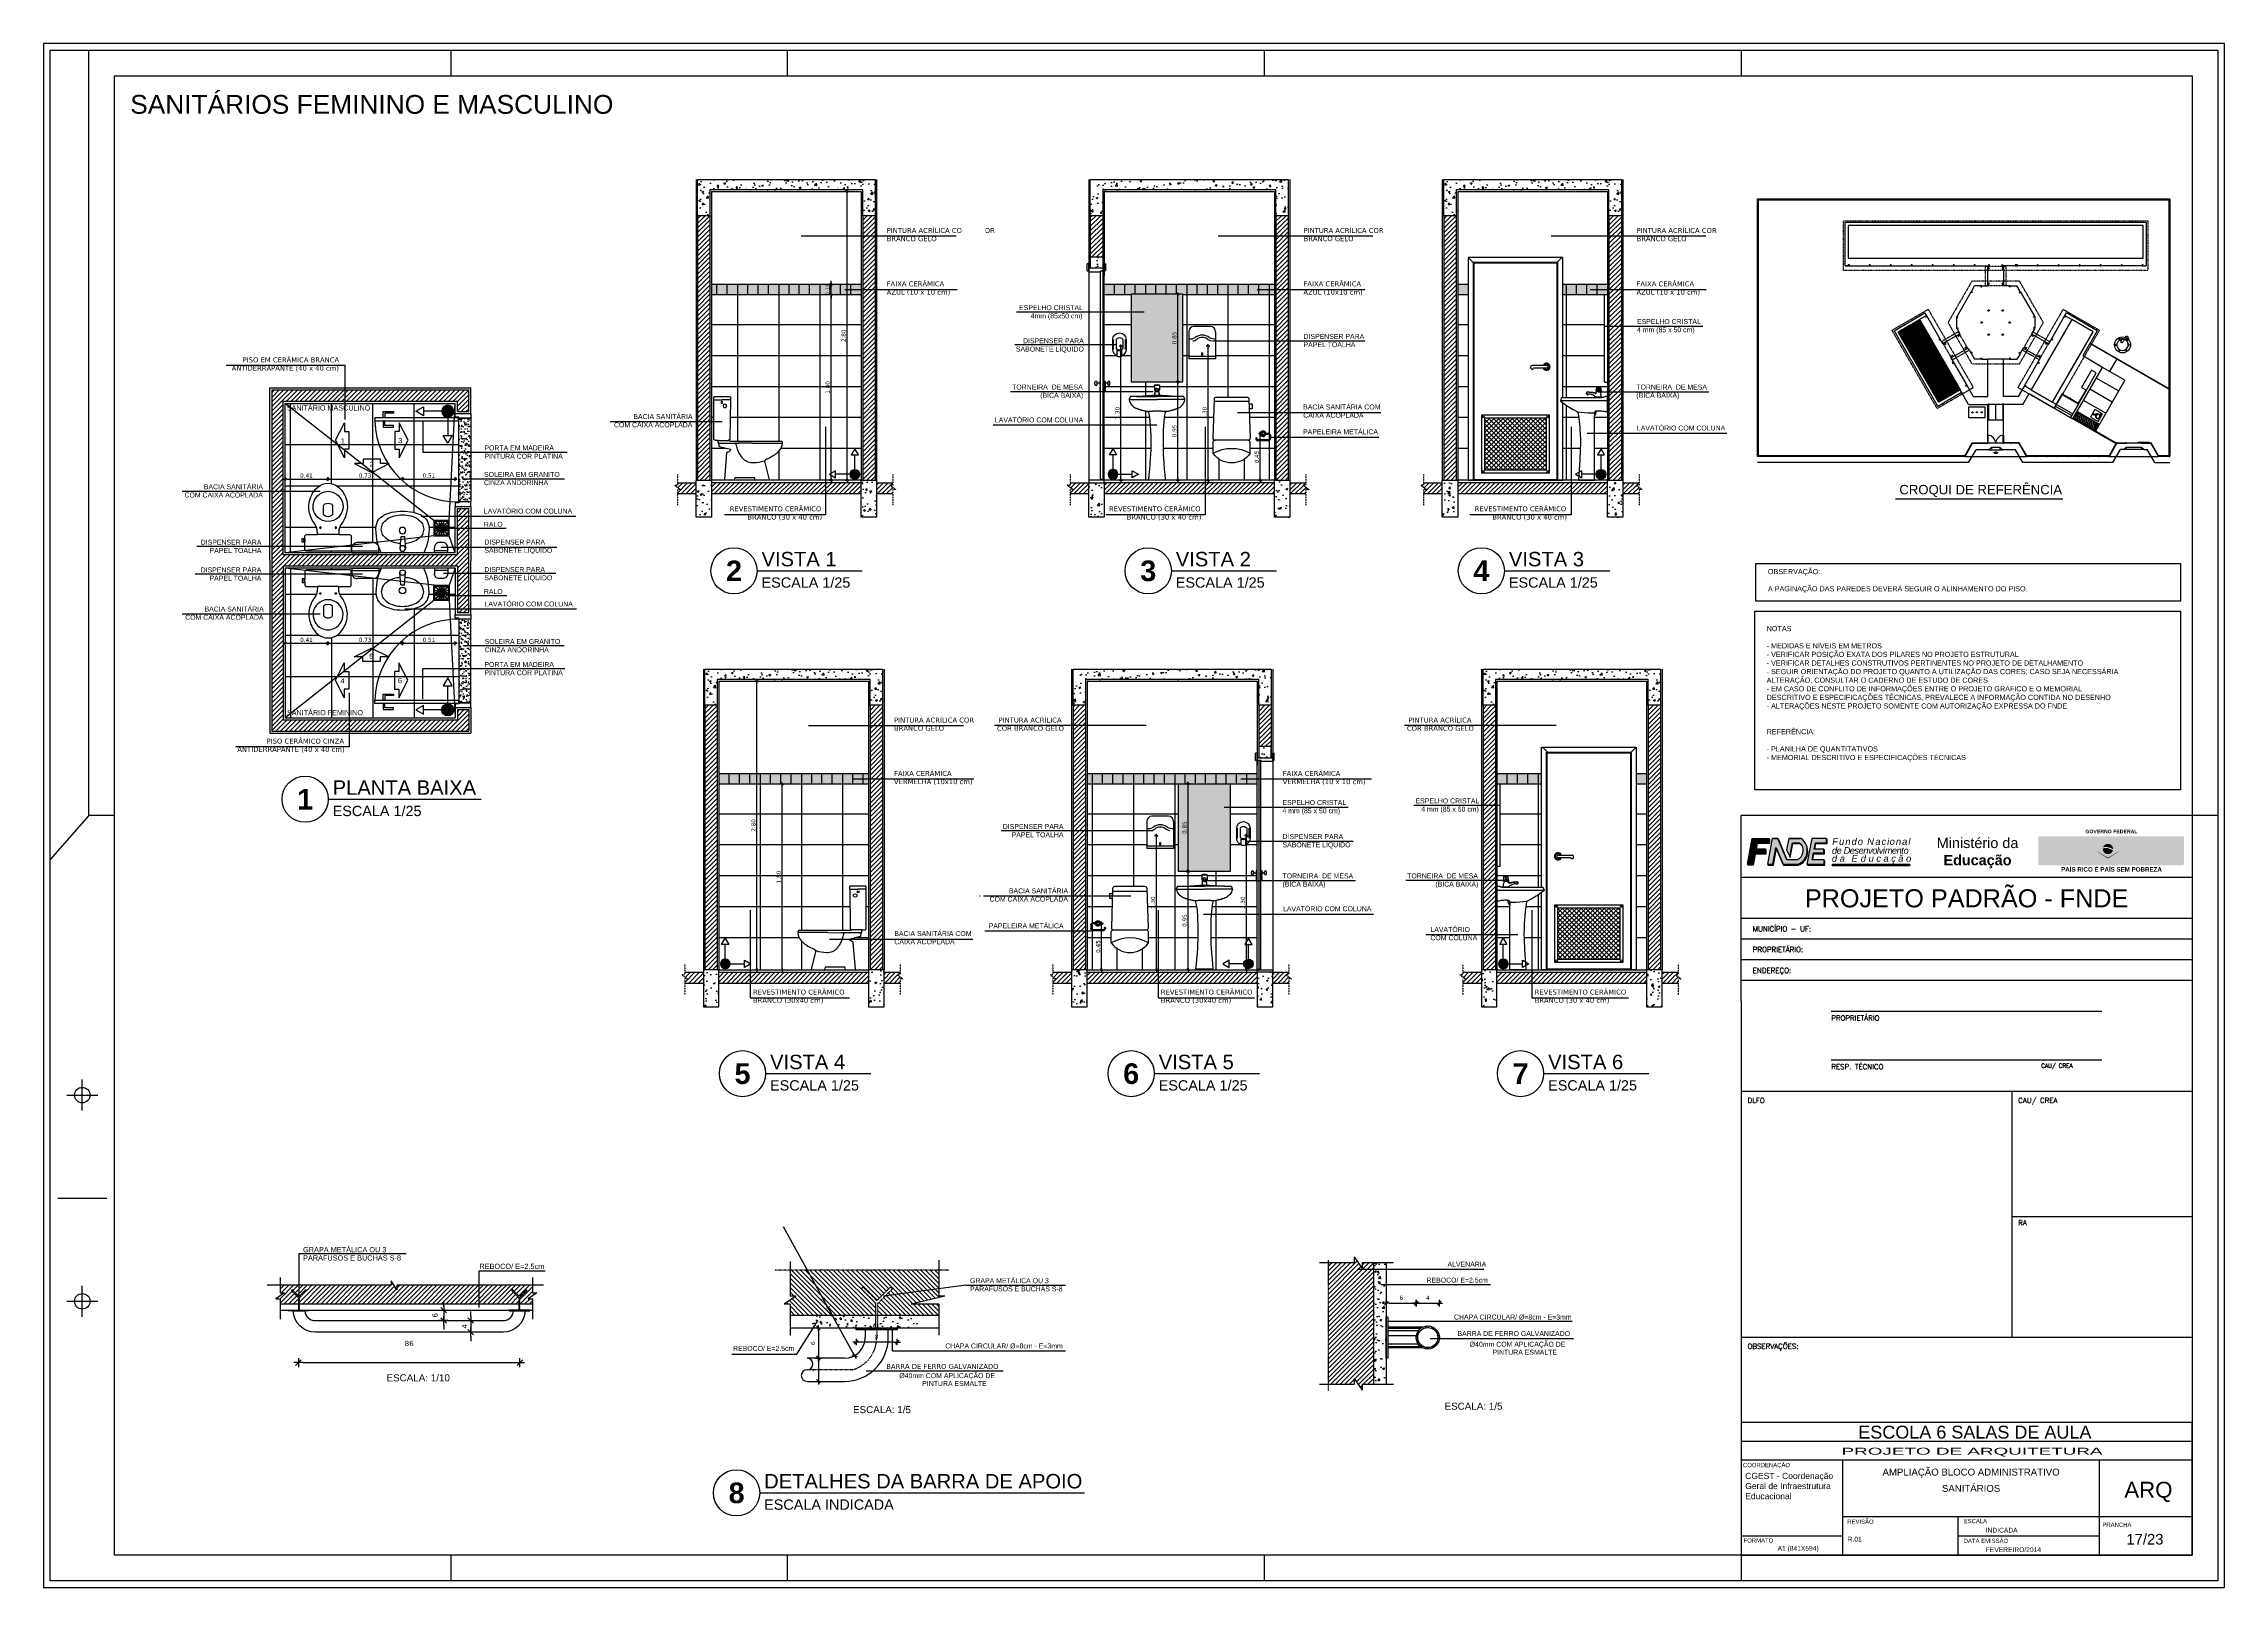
# Paper-space layout '6-ARQ-AMP-ADM0-17_R01' of a CAD drawing. Extents: x 312 to 1158, y 740 to 1339.
# The model-space entities are those that its viewports show. They can reach past a viewport. Long polylines and large blocks are cut down to what shows.
import ezdxf
from ezdxf.enums import TextEntityAlignment as Align

# ---------------------------------------------------------------- set-up
doc = ezdxf.new("R2010")
doc.units = 0
doc.header["$LTSCALE"] = 0.01
doc.header["$PDMODE"] = 3
for name, pattern in [('CONTINU', [0]), ('HIDDEN', [9.525, 6.35, -3.175]), ('TRACEJADO_G', [0.375, 0.25, -0.125]), ('TRACEJADO_P', [0.1875, 0.125, -0.0625]), ('TRAÇO-2PTOS_P', [0.625, 0.25, -0.125, 0, -0.125, 0, -0.125]), ('TRAÇO-PTO_G', [1, 0.5, -0.25, 0, -0.25])]:
    doc.linetypes.add(name, pattern=pattern)
doc.layers.get('0').update_dxf_attribs({"linetype": 'CONTINUOUS'})
doc.layers.get('DEFPOINTS').update_dxf_attribs({"linetype": 'CONTINUOUS'})
for name, color, linetype in [('01', 1, 'CONTINUOUS'), ('0_HATCH', 1, 'CONTINUOUS'), ('252', 252, 'CONTINUOUS'), ('A-01', 1, 'CONTINUOUS'), ('A-ACABAMENTO', 2, 'CONTINUOUS'), ('A-ALV', 6, 'CONTINUOUS'), ('A-BARRA', 2, 'CONTINUOUS'), ('A-COTAS', 1, 'CONTINUOUS'), ('A-ESQ', 1, 'CONTINUOUS'), ('A-HACHURAPARED', 254, 'CONTINUOUS'), ('A-JANEL', 3, 'CONTINUOUS'), ('A-MURO', 2, 'CONTINUOUS'), ('A-PARED', 5, 'CONTINUOUS'), ('A-PARED-PISOS', 2, 'CONTINUOUS'), ('A-PAREDE', 5, 'CONTINUOUS'), ('A-PISOS', 2, 'CONTINUOUS'), ('A-PISOS-CTEL', 2, 'TRACEJADO_G'), ('A-PISOS-NIVEL', 1, 'CONTINUOUS'), ('A-PORTA', 3, 'CONTINUOUS'), ('A-PROJCOBERTURA', 7, 'HIDDEN'), ('A-SIMBO', 2, 'CONTINUOUS'), ('A-SOLEIRA', 1, 'CONTINUOUS'), ('A-WC', 1, 'CONTINUOUS'), ('AR-ALV', 5, 'CONTINUOUS'), ('AR-ESQ', 2, 'CONTINUOUS'), ('AR-ID-PIS', 1, 'CONTINUOUS'), ('AR-MP-ESQ', 151, 'CONTINUOUS'), ('AR-PIS', 1, 'CONTINUOUS'), ('AR-PRJ-COB', 2, 'HIDDEN'), ('AR-TXT', 1, 'CONTINUOUS'), ('ARQ-ALV-CORTE', 3, 'CONTINUOUS'), ('ARQ-ALV-VISTA1', 2, 'CONTINUOUS'), ('ARQ-ALV-VISTA2', 2, 'CONTINUOUS'), ('ARQ-COB-PROJ', 8, 'TRAÇO-2PTOS_P'), ('ARQ-CTA-1_025', 1, 'CONTINUOUS'), ('ARQ-EQP-VISTA', 1, 'CONTINUOUS'), ('ARQ-HTC', 9, 'CONTINUOUS'), ('ARQ-MOB-VISTA', 1, 'CONTINU'), ('ARQ-PIS-VISTA', 8, 'CONTINUOUS'), ('ARQ-REV-VISTA2', 1, 'CONTINUOUS'), ('ARQ-SMB-1_025', 1, 'CONTINUOUS'), ('ARQ-TXT-1_025', 2, 'CONTINUOUS'), ('ARQ-TXT-1_050', 2, 'CONTINUOUS'), ('ARQ-TXT-1_075', 2, 'CONTINUOUS'), ('ARQ_HAT', 8, 'CONTINUOUS'), ('ARQ_HIDRO', 1, 'CONTINUOUS'), ('BL-CRM-03', 6, 'CONTINUOUS'), ('BL-PRA-01', 1, 'CONTINUOUS'), ('cor', 7, 'CONTINUOUS'), ('EST-MET-CORTE', 5, 'CONTINUOUS'), ('L_DECA', 7, 'CONTINUOUS'), ('PORTAL_VTA_DIST', 2, 'CONTINUOUS'), ('PORTAL_VTA_PROX', 1, 'CONTINUOUS'), ('PRA', 1, 'CONTINUOUS'), ('PRES-AZUL', 164, 'CONTINUOUS'), ('PRES-LAYOUT', 10, 'TRAÇO-2PTOS_P'), ('VIEWPORT', 8, 'CONTINUOUS')]:
    doc.layers.add(name, color=color, linetype=linetype)
doc.layers.get('VIEWPORT').off()
doc.styles.add('50', font='arial.ttf', dxfattribs={"height": 0.08})
doc.styles.add('A16', font='arial.ttf', dxfattribs={"height": 0.16})
doc.styles.add('A20', font='arial.ttf', dxfattribs={"height": 0.2})
doc.styles.add('A26', font='arial.ttf', dxfattribs={"height": 0.26})
doc.styles.add('A36', font='arial.ttf', dxfattribs={"height": 0.36})
doc.styles.add('A40', font='arial.ttf', dxfattribs={"width": 1.1, "height": 0.4})
doc.styles.add('A60', font='arial.ttf', dxfattribs={"height": 0.6})
doc.styles.add('CastleT', font='')
doc.styles.add('ESC-50-A20', font='arial.ttf', dxfattribs={"height": 0.1})
doc.styles.add('FNDE', font='arial.ttf', dxfattribs={"height": 4.5})
doc.styles.add('FNDE Texto Cota 0005', font='verdana.ttf', dxfattribs={"height": 0.008})
doc.styles.add('FNDE Texto Cota 0025', font='verdana.ttf', dxfattribs={"height": 0.04})
doc.styles.add('R80', font='SIMPLEX.SHX', dxfattribs={"height": 0.2})
doc.styles.get("Standard").update_dxf_attribs({"font": 'simplex.shx'})
doc.styles.add('TAG ESCALA', font='arial.ttf', dxfattribs={"height": 2.5})
doc.styles.add('TAG NUMERO', font='arialbd.ttf', dxfattribs={"height": 5})
doc.styles.add('TAG TITULO', font='arial.ttf', dxfattribs={"height": 3.5})
doc.styles.get('CastleT').set_extended_font_data('CastleT')
doc.dimstyles.new('FNDE 1-0005', dxfattribs={"dimscale": 2.5, "dimtxt": 0.008, "dimasz": 0.0025, "dimexe": 0.15, "dimexo": 0.15, "dimgap": 0.0025, "dimtad": 1, "dimzin": 4, "dimdsep": 46, "dimtxsty": 'FNDE Texto Cota 0005', "dimblk": 'tic', "dimcen": 0.15, "dimdle": 0.15, "dimse1": 1, "dimse2": 1, "dimclrd": 251, "dimclre": 251, "dimclrt": 256, "dimaunit": 1, "dimadec": 3, "dimazin": 0, "dimtfac": 1, "dimtix": 1, "dimtmove": 2, "dimatfit": 3, "dimldrblk": 'tic', "dimfxl": 0.15, "dimtvp": 1, "dimtolj": 1, "dimtzin": 0, "dimarcsym": 0})
doc.dimstyles.new('FNDE 1-0025', dxfattribs={"dimscale": 5, "dimtxt": 0.04, "dimasz": 0.0035, "dimexe": 0.15, "dimexo": 0.15, "dimgap": 0.0025, "dimtad": 1, "dimzin": 1, "dimdsep": 46, "dimtxsty": 'FNDE Texto Cota 0025', "dimblk": 'tic', "dimcen": 0.015, "dimdle": 0.15, "dimse1": 1, "dimse2": 1, "dimclrd": 251, "dimclre": 251, "dimclrt": 256, "dimaunit": 1, "dimadec": 3, "dimazin": 0, "dimtfac": 1, "dimtix": 1, "dimtmove": 2, "dimatfit": 3, "dimfxl": 0.15, "dimtvp": 1, "dimtolj": 1, "dimtzin": 0, "dimarcsym": 0})
pattern_1 = [(45, (136.419925, 44.34268), (-0.02245064, 0.02245064), [])]
pattern_2 = [(37.5, (286.40026, 49.233384), (-0.00160003, 0.04894132), [0, -0.038608, 0, -0.04318, 0, -0.041275]), (7.5, (286.40026, 49.233384), (0.04495233, 0.0716825), [0, -0.020828, 0, -0.034798, 0, -0.013335]), (327.5, (286.36902, 49.233384), (0.07909924, 0.00014372), [0, -0.0127, 0, -0.04572, 0, -0.05969]), (317.5, (286.36902, 49.233384), (0.07635565, 0.02229293), [0, -0.00635, 0, -0.029972, 0, -0.03429])]
pattern_3 = [(50, (137.19987, 44.34268), (0.18218467, -0.01593909), [0.01905, -0.20955]), (355, (137.19987, 44.34268), (-0.03524342, 0.19105685), [0.01524, -0.16764058]), (100.45144, (137.21506, 44.34135), (0.14694125, 0.17511775), [0.01619, -0.17809024]), (46.1842, (137.19987, 44.39348), (0.27107904, -0.04204233), [0.028575, -0.314325]), (96.63556, (137.22246, 44.38998), (0.23740413, 0.24742612), [0.024285, -0.2671356]), (351.18415, (137.19987, 44.39348), (0.23740413, 0.24742612), [0.02285997, -0.25145973]), (21, (137.22527, 44.38078), (0.15161439, -0.1022652), [0.01905, -0.20955]), (326, (137.22527, 44.38078), (0.06180203, 0.18418797), [0.01524, -0.16764]), (71.45144, (137.2379, 44.37226), (0.21341642, 0.08192277), [0.01619, -0.17808994]), (37.5, (137.199874, 44.34268), (0.003088603, 0.08455504), [0, -0.165608, 0, -0.17018, 0, -0.168275]), (7.5, (137.19987, 44.34268), (0.06681966, 0.100180575), [0, -0.097028, 0, -0.161798, 0, -0.064135]), (327.5, (137.14323, 44.34268), (0.135590595, -0.005728744), [0, -0.0635, 0, -0.19812, 0, -0.26289]), (317.5, (137.11783, 44.34268), (0.14812918, 0.02542649), [0, -0.08255, 0, -0.131572, 0, -0.18669])]
pattern_4 = [(50, (663.11076, 73.69354), (0.18218467, -0.015939086), [0.01905, -0.20955]), (355, (663.11076, 73.69354), (-0.03524342, 0.19105685), [0.01524, -0.16764058]), (100.451445, (663.12595, 73.6922), (0.14694125, 0.17511775), [0.01619001, -0.17809024]), (46.1842, (663.11076, 73.74434), (0.27107904, -0.04204233), [0.028575, -0.314325]), (96.63556, (663.13335, 73.74083), (0.23740413, 0.24742612), [0.02428502, -0.2671356]), (351.18415, (663.11076, 73.74434), (0.23740413, 0.24742612), [0.02285997, -0.25145973]), (21, (663.13616, 73.73164), (0.15161439, -0.1022652), [0.01905, -0.20955]), (326, (663.13616, 73.73164), (0.06180203, 0.18418797), [0.01524, -0.16764]), (71.451445, (663.1488, 73.72311), (0.21341642, 0.08192277), [0.01619001, -0.17808994]), (37.5, (663.110765, 73.69354), (0.003088603, 0.084555039), [0, -0.165608, 0, -0.17018, 0, -0.168275]), (7.5, (663.110765, 73.69354), (0.066819663, 0.100180575), [0, -0.097028, 0, -0.161798, 0, -0.064135]), (327.5, (663.05412, 73.69354), (0.135590595, -0.005728744), [0, -0.0635, 0, -0.19812, 0, -0.26289]), (317.5, (663.02872, 73.69354), (0.14812918, 0.02542649), [0, -0.08255, 0, -0.131572, 0, -0.18669])]
pattern_5 = [(50, (138.0268, 44.34268), (0.18218467, -0.01593909), [0.01905, -0.20955]), (355, (138.0268, 44.34268), (-0.03524342, 0.19105685), [0.01524, -0.16764058]), (100.45144, (138.04198, 44.34135), (0.14694125, 0.17511775), [0.01619, -0.17809024]), (46.1842, (138.0268, 44.39348), (0.27107904, -0.04204233), [0.028575, -0.314325]), (96.63556, (138.0494, 44.38998), (0.23740413, 0.24742612), [0.024285, -0.2671356]), (351.18415, (138.0268, 44.39348), (0.23740413, 0.24742612), [0.02285997, -0.25145973]), (21, (138.0522, 44.38078), (0.15161439, -0.1022652), [0.01905, -0.20955]), (326, (138.0522, 44.38078), (0.06180203, 0.18418797), [0.01524, -0.16764]), (71.45144, (138.06483, 44.37226), (0.21341642, 0.08192277), [0.01619, -0.17808994]), (37.5, (138.0268, 44.34268), (0.003088603, 0.08455504), [0, -0.165608, 0, -0.17018, 0, -0.168275]), (7.5, (138.0268, 44.34268), (0.066819663, 0.100180575), [0, -0.097028, 0, -0.161798, 0, -0.064135]), (327.5, (137.970155, 44.34268), (0.135590595, -0.005728744), [0, -0.0635, 0, -0.19812, 0, -0.26289]), (317.5, (137.94476, 44.34268), (0.14812918, 0.02542649), [0, -0.08255, 0, -0.131572, 0, -0.18669])]
pattern_6 = [(50, (136.41992, 44.34268), (0.18218467, -0.01593909), [0.01905, -0.20955]), (355, (136.41992, 44.34268), (-0.03524342, 0.19105685), [0.01524, -0.16764058]), (100.45144, (136.4351, 44.34135), (0.14694125, 0.17511775), [0.01619, -0.17809024]), (46.1842, (136.41992, 44.39348), (0.27107904, -0.04204233), [0.028575, -0.314325]), (96.63556, (136.44251, 44.38998), (0.23740413, 0.24742612), [0.024285, -0.2671356]), (351.18415, (136.41992, 44.39348), (0.23740413, 0.2474261), [0.02285997, -0.25145973]), (21, (136.44532, 44.38078), (0.15161439, -0.1022652), [0.01905, -0.20955]), (326, (136.44532, 44.38078), (0.06180203, 0.18418797), [0.01524, -0.16764]), (71.45144, (136.45796, 44.37226), (0.21341642, 0.08192277), [0.01619, -0.17808994]), (37.5, (136.419925, 44.34268), (0.003088603, 0.08455504), [0, -0.165608, 0, -0.17018, 0, -0.168275]), (7.5, (136.419925, 44.34268), (0.06681966, 0.100180575), [0, -0.097028, 0, -0.161798, 0, -0.064135]), (327.5, (136.36328, 44.34268), (0.135590595, -0.005728744), [0, -0.0635, 0, -0.19812, 0, -0.26289]), (317.5, (136.33788, 44.34268), (0.14812918, 0.02542649), [0, -0.08255, 0, -0.131572, 0, -0.18669])]
pattern_7 = [(45, (137.199874, 44.34268), (-0.02245064, 0.02245064), [])]
pattern_8 = [(45, (138.026797, 44.34268), (-0.02245064, 0.02245064), [])]

# ---------------------------------------------------------------- blocks, each defined once
blk = doc.blocks.new('TituloDesenho')
at = {"color": 251}
blk.add_circle((0, 0), 0.5, dxfattribs=at)
at = {"style": 'CastleT'}
for tag, p in [('TÍTULO', (0.596, 0.097)), ('ESCALA', (0.596, -0.365))]:
    blk.add_attdef(tag, p, '', height=0.3, dxfattribs=at)
blk.add_attdef('N', text='', height=0.425, dxfattribs=at).set_placement((0, 0), align=Align.MIDDLE_CENTER)
blk = doc.blocks.new('FNDE')
blk.add_hatch(color=30).paths.add_polyline_path([(32.94, 0.01), (32.94, -0.57), (62.84, -0.57), (62.84, 0.01)])
at = {"layer": 'BL-CRM-03'}
blk.add_hatch(color=170, dxfattribs=at).paths.add_polyline_path([(3.19, 5.92), (3.63, 8.34), (8.4, 8.34), (8.4, 10.02), (1.85, 10.02), (0, 0), (2.1, 0), (2.88, 4.23), (6.97, 4.23), (6.97, 5.92)])
h = blk.add_hatch(color=170, dxfattribs=at)
h.paths.add_polyline_path([(1.85, 10.02), (0, 0), (2.1, 0), (2.88, 4.23), (6.97, 4.23), (6.97, 5.92), (3.19, 5.92), (3.63, 8.34), (8.4, 8.34), (8.4, 10.02)], flags=17)
h.paths.add_polyline_path([(1.85, 10.02), (0, 0)], flags=0)
h.paths.add_polyline_path([(0, 0), (1.85, 10.02), (8.4, 10.02), (8.4, 8.34), (3.63, 8.34), (3.19, 5.92), (6.97, 5.92), (6.97, 4.23), (2.88, 4.23), (2.1, 0)], flags=17)
h = blk.add_hatch(color=170, dxfattribs=at)
h.paths.add_polyline_path([(1.85, 10.02), (0, 0), (2.1, 0), (2.88, 4.23), (6.97, 4.23), (6.97, 5.92), (3.19, 5.92), (3.63, 8.34), (8.4, 8.34), (8.4, 10.02)], flags=17)
h.paths.add_polyline_path([(1.85, 10.02), (0, 0)], flags=0)
h.paths.add_polyline_path([(0, 0), (1.85, 10.02), (8.4, 10.02), (8.4, 8.34), (3.63, 8.34), (3.19, 5.92), (6.97, 5.92), (6.97, 4.23), (2.88, 4.23), (2.1, 0)], flags=17)
h = blk.add_hatch(color=170, dxfattribs=at)
h.paths.add_polyline_path([(1.85, 10.02), (0, 0), (2.1, 0), (2.88, 4.23), (6.97, 4.23), (6.97, 5.92), (3.19, 5.92), (3.63, 8.34), (8.4, 8.34), (8.4, 10.02)], flags=17)
h.paths.add_polyline_path([(1.85, 10.02), (0, 0)], flags=0)
h.paths.add_polyline_path([(0, 0), (1.85, 10.02), (8.4, 10.02), (8.4, 8.34), (3.63, 8.34), (3.19, 5.92), (6.97, 5.92), (6.97, 4.23), (2.88, 4.23), (2.1, 0)], flags=17)
h = blk.add_hatch(color=170, dxfattribs=at)
h.paths.add_polyline_path([(1.85, 10.02), (0, 0), (2.1, 0), (2.88, 4.23), (6.97, 4.23), (6.97, 5.92), (3.19, 5.92), (3.63, 8.34), (8.4, 8.34), (8.4, 10.02)], flags=17)
h.paths.add_polyline_path([(1.85, 10.02), (0, 0)], flags=0)
h.paths.add_polyline_path([(0, 0), (1.85, 10.02), (8.4, 10.02), (8.4, 8.34), (3.63, 8.34), (3.19, 5.92), (6.97, 5.92), (6.97, 4.23), (2.88, 4.23), (2.1, 0)], flags=17)
h = blk.add_hatch(color=7, dxfattribs=at)
h.paths.add_polyline_path([(8.58, 7.99), (8.58, 9.68), (8.4, 9.68), (8.4, 8.34), (3.63, 8.34), (3.19, 5.92), (3.43, 5.92), (3.81, 7.99)])
h.paths.add_polyline_path([(2.88, 4.23), (2.1, 0), (0.24, 0), (0.18, -0.35), (2.28, -0.35), (3.06, 3.89), (7.15, 3.89), (7.15, 5.57), (6.97, 5.57), (6.97, 4.23)])
h = blk.add_hatch(color=170, dxfattribs=at)
h.paths.add_polyline_path([(11.84, 10.02), (9.64, 10.02), (7.79, 0), (9.89, 0), (11.08, 6.48), (11.25, 6.08), (11.26, 6.13), (13.83, 0), (19.53, 0, 0.279763), (23.06, 4.02, 0.314697), (20.79, 10.02), (16.02, 10.02), (15.21, 5.65), (16.43, 2.97), (17.42, 8.34), (20.21, 8.34, -0.285658), (21.4, 4.38, -0.266372), (19.24, 1.69), (15.32, 1.69)])
h.paths.add_polyline_path([(23.09, 0), (29.79, 0), (29.79, 1.69), (25.12, 1.69), (25.63, 4.43), (29.67, 4.43), (29.67, 5.9), (25.9, 5.9), (26.35, 8.34), (30.72, 8.34), (30.72, 10.02), (24.94, 10.02)])
h = blk.add_hatch(color=7, dxfattribs=at)
h.paths.add_polyline_path([(30.9, 7.99), (30.9, 9.68), (30.72, 9.68), (30.72, 8.34), (26.35, 8.34), (25.9, 5.9), (26.14, 5.9), (26.53, 7.99)])
h.paths.add_polyline_path([(29.85, 4.09), (29.85, 5.55), (29.67, 5.55), (29.67, 4.43), (25.63, 4.43), (25.12, 1.69), (25.36, 1.69), (25.81, 4.09)])
h.paths.add_polyline_path([(29.97, -0.35), (29.97, 1.34), (29.79, 1.34), (29.79, 0), (23.34, 0), (23.27, -0.35)])
h = blk.add_hatch(color=7, dxfattribs=at)
h.paths.add_polyline_path([(10.07, -0.35), (11.25, 6.08), (11.08, 6.48), (9.89, 0), (8.03, 0), (7.97, -0.35)])
h.paths.add_polyline_path([(19.7, -0.35, 0.279763), (23.23, 3.68, 0.192498), (22.69, 7.8, -0.174547), (23.06, 4.02, -0.279763), (19.53, 0), (13.83, 0), (13.97, -0.35)])
h.paths.add_polyline_path([(17.6, 7.99), (20.39, 7.99, -0.080504), (21.19, 7.02, 0.105578), (20.21, 8.34), (17.42, 8.34), (16.44, 3), (16.61, 2.63)])
at = {"color": 170}
for p, q in [((9.78, 10.02), (11.84, 10.02)), ((16.02, 10.02), (20.65, 10.02)), ((6.97, 5.92), (6.97, 4.23))]:
    blk.add_line(p, q, dxfattribs=at)
for points in [[(1.85, 10.02), (0, 0), (1.85, 10.02), (8.4, 10.02), (8.4, 8.34), (3.63, 8.34), (3.19, 5.92), (6.97, 5.92), (6.97, 4.23), (2.88, 4.23), (2.1, 0), (0, 0)], [(15.36, 1.69), (12.01, 9.68), (11.98, 9.68)]]:
    blk.add_lwpolyline(points, dxfattribs=at)
at = {"color": 7}
for points in [[(8.4, 9.68), (8.58, 9.68), (8.58, 7.99), (3.81, 7.99), (3.43, 5.92)], [(26.14, 5.9), (26.53, 7.99), (30.9, 7.99), (30.9, 9.68), (30.72, 9.68)], [(6.97, 5.57), (7.15, 5.57), (7.15, 3.89), (3.06, 3.89), (2.28, -0.35), (0.18, -0.35), (0.24, 0)], [(23.34, 0), (23.27, -0.35), (29.97, -0.35), (29.97, 1.34), (29.79, 1.34)], [(25.36, 1.69), (25.81, 4.09), (29.85, 4.09), (29.85, 5.55), (29.67, 5.55)]]:
    blk.add_lwpolyline(points, dxfattribs=at)
at = {"color": 170}
blk.add_lwpolyline([(23.03, 3.94, 0.319097), (20.79, 10.02), (16.02, 10.02), (15.21, 5.65), (16.43, 2.97), (17.42, 8.34), (20.21, 8.34, -0.285658), (21.4, 4.38, -0.266372), (19.24, 1.69), (15.32, 1.69), (11.84, 10.02), (9.64, 10.02), (7.79, 0), (9.89, 0), (11.08, 6.48), (13.79, 0), (19.53, 0, 0.284541), (23.07, 4.11)], format="xyb", dxfattribs=at)
blk.add_lwpolyline([(30.72, 10.02), (24.94, 10.02), (23.09, 0), (29.79, 0), (29.79, 1.69), (25.12, 1.69), (25.63, 4.43), (29.67, 4.43), (29.67, 5.9), (25.9, 5.9), (26.35, 8.34), (30.72, 8.34)], close=True, dxfattribs=at)
at = {"color": 7}
for points in [[(8.03, 0), (7.97, -0.35), (10.07, -0.35), (11.26, 6.13), (13.97, -0.35), (19.7, -0.35, 0.284541), (23.25, 3.77)], [(16.44, 3), (16.61, 2.63), (17.6, 7.99), (20.39, 7.99, -0.080504), (21.19, 7.02)], [(23.21, 3.59, 0.196648), (22.69, 7.8, 0.196648)]]:
    blk.add_lwpolyline(points, format="xyb", dxfattribs=at)
at = {"color": 30}
blk.add_lwpolyline([(32.94, 0.01), (62.84, 0.01), (62.84, -0.57), (32.94, -0.57)], close=True, dxfattribs=at)
at = {"color": 7, "char_height": 2.6, "width": 43.2283, "attachment_point": 1, "style": 'FNDE'}
for s, insert in [('{\\fArial|b0|i1|c238|p34;\\T1.2;Fundo Nacional\\fArial|b0|i0|c238|p34;\\T1; }', (32.88, 10.11)), ('{\\fArial|b0|i1|c0|p34;\\T0.9;de Desenvolvimento}', (32.77, 6.66)), ('{\\fArial|b0|i1|c238|p34;\\T1.5;da Educaçăo\\T1.4; }', (32.77, 3.57))]:
    blk.add_mtext(s, dxfattribs=dict(at, insert=insert))
blk = doc.blocks.new('CARIMBO')
at = {"true_color": 0x124700}
blk.add_hatch(color=88, dxfattribs=at).paths.add_polyline_path([(751.272, 738.356), (751.27, 738.362), (750.845, 738.107), (750.42, 738.362), (750.418, 738.356), (750.845, 738.078)])
at = {"layer": 'cor'}
h = blk.add_hatch(color=88, dxfattribs=at)
h.set_gradient(color1=(18, 71, 0), color2=(43, 173, 0), rotation=45, tint=1)
h.paths.add_polyline_path([(748.961, 738.406, 0.866951), (748.878, 738.938), (748.198, 738.938, 0.414214), (748.14, 738.881), (748.14, 737.878, 0.414214), (748.198, 737.821), (748.885, 737.821, 0.912014)])
h.paths.add_polyline_path([(748.736, 738.099), (748.507, 738.099), (748.507, 738.259), (748.736, 738.259, -1)], flags=16)
h.paths.add_polyline_path([(748.707, 738.499), (748.507, 738.499), (748.507, 738.66), (748.707, 738.66, -1)], flags=16)
at = {"layer": 'cor', "true_color": 0xf7d426}
h = blk.add_hatch(color=40, dxfattribs=at)
h.paths.add_polyline_path([(753.264, 738.199, 0.414214), (753.321, 738.142), (753.741, 738.142, -0.414214), (753.798, 738.084), (753.798, 738.881, 0.414214), (753.741, 738.938), (753.206, 738.938, -0.414214), (753.264, 738.881)])
h.paths.add_polyline_path([(752.897, 738.881, -0.414214), (752.954, 738.938), (752.777, 738.938, -0.414214), (752.834, 738.881), (752.834, 737.878, -0.414214), (752.777, 737.821), (752.954, 737.821, -0.414214), (752.897, 737.878)])
h.paths.add_polyline_path([(750.032, 738.199), (750.23, 737.912), (750.42, 738.362), (750.272, 738.451), (750.52, 738.599), (750.648, 738.903, -0.301755), (750.7, 738.938), (749.8, 738.938, -0.047823), (749.972, 738.916, -0.713696)])
h.paths.add_polyline_path([(749.582, 738.402), (749.766, 738.402, 1), (749.766, 738.631), (749.582, 738.631)])
h.paths.add_polyline_path([(749.906, 737.821, -0.246669), (749.858, 737.846), (749.666, 738.125, 0.736091), (749.582, 738.099), (749.582, 737.878, -0.414214), (749.525, 737.821)])
h.paths.add_polyline_path([(748.736, 738.099, 1), (748.736, 738.259), (748.507, 738.259), (748.507, 738.099)])
h.paths.add_polyline_path([(748.507, 738.66), (748.507, 738.499), (748.707, 738.499, 1), (748.707, 738.66)])
h.paths.add_polyline_path([(750.694, 737.993, 0.301755), (750.641, 737.958), (750.598, 737.856, -0.301755), (750.546, 737.821), (751.144, 737.821, -0.301755), (751.091, 737.856), (751.048, 737.958, 0.301755), (750.995, 737.993)])
h.paths.add_polyline_path([(749.262, 738.938), (748.878, 738.938, -0.866951), (748.961, 738.406, -0.878048), (748.907, 737.821), (749.262, 737.821, -0.414214), (749.204, 737.878), (749.204, 738.881, -0.414214)])
at = {"layer": 'cor'}
h = blk.add_hatch(color=88, dxfattribs=at)
h.set_gradient(color1=(18, 71, 0), color2=(43, 173, 0), rotation=45, tint=1)
h.paths.add_polyline_path([(749.204, 737.878, 0.414214), (749.262, 737.821), (749.525, 737.821, 0.414214), (749.582, 737.878), (749.582, 738.099, -0.736091), (749.666, 738.125), (749.858, 737.846, 0.246669), (749.906, 737.821), (750.235, 737.821, -0.536387), (750.209, 737.861), (750.23, 737.912), (750.032, 738.199, 0.713696), (749.972, 738.916, 0.062724), (749.746, 738.938), (749.262, 738.938, 0.414214), (749.204, 738.881)])
h.paths.add_polyline_path([(749.582, 738.402), (749.582, 738.631), (749.766, 738.631, -1), (749.766, 738.402)], flags=16)
h = blk.add_hatch(color=88, dxfattribs=at)
h.set_gradient(color1=(18, 71, 0), color2=(43, 173, 0), rotation=45, tint=1)
h.paths.add_polyline_path([(750.641, 737.958, -0.301755), (750.694, 737.993), (750.995, 737.993, -0.301755), (751.048, 737.958), (751.091, 737.856, 0.301755), (751.144, 737.821), (751.454, 737.821, 0.536387), (751.481, 737.861), (751.27, 738.362), (750.845, 738.107), (750.42, 738.362), (750.209, 737.861, 0.536387), (750.235, 737.821), (750.546, 737.821, 0.301755), (750.598, 737.856)])
h.paths.add_polyline_path([(751.17, 738.599), (751.042, 738.903, 0.301755), (750.989, 738.938), (750.7, 738.938, 0.301755), (750.648, 738.903), (750.52, 738.599), (750.845, 738.794)])
h = blk.add_hatch(color=40, dxfattribs=at)
h.set_gradient(color1=(243, 175, 18), color2=(255, 127, 0), rotation=270, tint=1, name='HEMISPHERICAL')
h.paths.add_polyline_path([(751.418, 738.451), (750.845, 738.794), (750.272, 738.451), (750.845, 738.107)])
h.paths.add_polyline_path([(750.644, 738.451, -1), (751.045, 738.451, -1)], flags=16)
h = blk.add_hatch(color=171, dxfattribs=at)
h.set_gradient(color1=(102, 140, 255), color2=(10, 65, 153), rotation=270, tint=1, name='HEMISPHERICAL')
h.paths.add_polyline_path([(750.654, 738.512, -0.20647), (751.045, 738.434, 0.021018), (751.045, 738.451, 0.855475)])
h.paths.add_polyline_path([(751.038, 738.396, 0.224005), (750.646, 738.475, 0.030255), (750.644, 738.451, 0.871589)])
at = {"layer": 'cor', "true_color": 0xf4df43}
h = blk.add_hatch(color=53, dxfattribs=at)
edge = h.paths.add_edge_path()
edge.add_spline(control_points=[(751.598, 738.198), (751.619, 738.183), (751.693, 738.133), (751.828, 738.099), (751.957, 738.09), (752.039, 738.108), (752.052, 738.16), (752.009, 738.192), (751.931, 738.215), (751.785, 738.238), (751.603, 738.29), (751.445, 738.41), (751.417, 738.558), (751.427, 738.69), (751.487, 738.813), (751.584, 738.888), (751.642, 738.919), (751.72, 738.938)], knot_values=[0.065919, 0.065919, 0.065919, 0.065919, 0.132216, 0.300366, 0.426053, 0.481008, 0.522695, 0.580041, 0.634819, 0.765803, 0.969397, 1.125194, 1.241711, 1.336641, 1.472206, 1.56492, 1.65521, 1.65521, 1.65521, 1.65521], degree=3, periodic=0)
edge.add_line((751.72, 738.938), (750.989, 738.938))
edge.add_arc((750.989, 738.881), 0.0573, 22.83419, 90, ccw=False)
edge.add_line((751.042, 738.903), (751.17, 738.599))
edge.add_line((751.17, 738.599), (751.418, 738.451))
edge.add_line((751.418, 738.451), (751.27, 738.362))
edge.add_line((751.27, 738.362), (751.404, 738.042))
edge.add_line((751.404, 738.042), (751.52, 738.187))
edge.add_arc((751.565, 738.152), 0.0566, 53.72097, 142.03639, ccw=False)
edge = h.paths.add_edge_path()
edge.add_arc((752.525, 738.881), 0.0573, 90, 180, ccw=False)
edge.add_line((752.525, 738.938), (752.114, 738.938))
edge.add_arc((751.993, 738.308), 0.642, 51.05193, 79.14434, ccw=False)
edge.add_line((752.397, 738.807), (752.246, 738.597))
edge.add_arc((752.2, 738.631), 0.0573, 236.57868, 324.34013, ccw=False)
edge.add_spline(control_points=[(752.168, 738.583), (752.133, 738.606), (752.038, 738.649), (751.912, 738.667), (751.79, 738.658), (751.804, 738.581), (751.924, 738.541), (752.119, 738.514), (752.373, 738.416), (752.445, 738.175), (752.378, 737.949), (752.255, 737.865), (752.117, 737.821)], knot_values=[0.044554, 0.044554, 0.044554, 0.044554, 0.150842, 0.328725, 0.389861, 0.448625, 0.477745, 0.709396, 0.965606, 1.159666, 1.316654, 1.549437, 1.549437, 1.549437, 1.549437], degree=3, periodic=0)
edge.add_line((752.117, 737.821), (752.525, 737.821))
edge.add_arc((752.525, 737.878), 0.0573, 180, 270, ccw=False)
edge.add_line((752.467, 737.878), (752.467, 738.881))
edge = h.paths.add_edge_path()
edge.add_spline(control_points=[(751.738, 737.821), (751.655, 737.834), (751.568, 737.86), (751.491, 737.898), (751.456, 737.92)], knot_values=[0.075756, 0.075756, 0.075756, 0.075756, 0.2593, 0.320309, 0.320309, 0.320309, 0.320309], degree=3, periodic=0)
edge.add_line((751.456, 737.92), (751.481, 737.861))
edge.add_arc((751.454, 737.849), 0.0286, -90, 22.83419, ccw=False)
edge.add_line((751.454, 737.821), (751.738, 737.821))
at = {"layer": 'cor'}
h = blk.add_hatch(color=88, dxfattribs=at)
h.set_gradient(color1=(18, 71, 0), color2=(43, 173, 0), rotation=45, tint=1)
edge = h.paths.add_edge_path()
edge.add_spline(control_points=[(752.117, 737.821), (752.255, 737.865), (752.378, 737.949), (752.445, 738.175), (752.373, 738.416), (752.119, 738.514), (751.924, 738.541), (751.804, 738.581), (751.79, 738.658), (751.912, 738.667), (752.038, 738.649), (752.133, 738.606), (752.168, 738.583)], knot_values=[0.044554, 0.044554, 0.044554, 0.044554, 0.277337, 0.434326, 0.628385, 0.884595, 1.116246, 1.145366, 1.20413, 1.265267, 1.443149, 1.549437, 1.549437, 1.549437, 1.549437], degree=3, periodic=0)
edge.add_arc((752.2, 738.631), 0.0573, 236.57868, 324.34013)
edge.add_line((752.246, 738.597), (752.397, 738.807))
edge.add_arc((751.993, 738.308), 0.642, 51.05193, 79.14434)
edge.add_line((752.114, 738.938), (751.72, 738.938))
edge.add_spline(control_points=[(751.72, 738.938), (751.642, 738.919), (751.584, 738.888), (751.487, 738.813), (751.427, 738.69), (751.417, 738.558), (751.445, 738.41), (751.603, 738.29), (751.785, 738.238), (751.931, 738.215), (752.009, 738.192), (752.052, 738.16), (752.039, 738.108), (751.957, 738.09), (751.828, 738.099), (751.693, 738.133), (751.619, 738.183), (751.598, 738.198)], knot_values=[0.065919, 0.065919, 0.065919, 0.065919, 0.15621, 0.248924, 0.384488, 0.479419, 0.595936, 0.751732, 0.955327, 1.08631, 1.141089, 1.198434, 1.240121, 1.295076, 1.420763, 1.588913, 1.65521, 1.65521, 1.65521, 1.65521], degree=3, periodic=0)
edge.add_arc((751.565, 738.152), 0.0566, 53.72097, 142.03639)
edge.add_line((751.52, 738.187), (751.404, 738.042))
edge.add_line((751.404, 738.042), (751.456, 737.92))
edge.add_spline(control_points=[(751.456, 737.92), (751.491, 737.898), (751.568, 737.86), (751.655, 737.834), (751.738, 737.821)], knot_values=[0.075756, 0.075756, 0.075756, 0.075756, 0.136765, 0.320309, 0.320309, 0.320309, 0.320309], degree=3, periodic=0)
edge.add_line((751.738, 737.821), (752.117, 737.821))
h = blk.add_hatch(color=88, dxfattribs=at)
h.set_gradient(color1=(18, 71, 0), color2=(43, 173, 0), rotation=45, tint=1)
h.paths.add_polyline_path([(752.834, 738.881, 0.414214), (752.777, 738.938), (752.525, 738.938, 0.414214), (752.467, 738.881), (752.467, 737.878, 0.414214), (752.525, 737.821), (752.777, 737.821, 0.414214), (752.834, 737.878)])
h = blk.add_hatch(color=88, dxfattribs=at)
h.set_gradient(color1=(18, 71, 0), color2=(43, 173, 0), rotation=45, tint=1)
h.paths.add_polyline_path([(753.264, 738.881, 0.414214), (753.206, 738.938), (752.954, 738.938, 0.414214), (752.897, 738.881), (752.897, 737.878, 0.414214), (752.954, 737.821), (753.741, 737.821, 0.414214), (753.798, 737.878), (753.798, 738.084, 0.414214), (753.741, 738.142), (753.321, 738.142, -0.414214), (753.264, 738.199)])
at = {"layer": 'PRA', "color": 2}
for p, q in [((754.113, 739.748), (736.613, 739.748)), ((736.613, 732.548), (736.613, 739.748)), ((754.113, 737.348), (736.613, 737.348)), ((754.113, 737.348), (736.613, 737.348)), ((754.113, 735.748), (736.613, 735.748)), ((754.113, 734.948), (736.613, 734.948)), ((754.113, 734.148), (736.613, 734.148)), ((754.113, 733.348), (736.613, 733.348)), ((736.613, 732.548), (736.613, 711.048)), ((750.613, 732.141), (740.113, 732.141)), ((750.613, 730.25), (740.113, 730.25)), ((754.113, 729.045), (736.613, 729.045)), ((747.113, 729.045), (747.113, 719.489)), ((747.113, 724.195), (754.113, 724.195)), ((754.113, 719.489), (736.613, 719.489)), ((736.613, 715.472), (754.113, 715.472)), ((736.613, 714.752), (754.113, 714.752)), ((740.56, 711.048), (740.56, 714.752)), ((750.512, 711.048), (750.512, 714.752)), ((754.113, 712.53), (740.56, 712.53)), ((745.03, 711.048), (745.03, 712.53)), ((740.56, 711.789), (736.613, 711.789)), ((750.512, 711.789), (745.03, 711.789))]:
    blk.add_line(p, q, dxfattribs=at)
at = {"layer": 'PRA', "color": 4}
blk.add_lwpolyline([(736.613, 711.048), (754.113, 711.048), (754.113, 716.192), (736.613, 716.192)], close=True, dxfattribs=at)
at = {"layer": 'PRA', "color": 7, "xscale": 0.1000000000000227, "yscale": 0.1000000000000227, "zscale": 0.1000000000000227}
blk.add_blockref('FNDE', (736.86, 737.857), dxfattribs=at)
at = {"color": 7, "width": 5.57669, "attachment_point": 1, "style": '50'}
for s, insert, char_height in [('\\pi1.7847;{\\fArial|b1|i0|c0|p34;GOVERNO FEDERAL}', (748.186, 739.2), 0.14321), ('\\pi0.84331;{\\fArial|b1|i0|c0|p34;PAÍS RICO É PAÍS SEM POBREZA}', (748.186, 737.744), 0.17185)]:
    blk.add_mtext(s, dxfattribs=dict(at, insert=insert, char_height=char_height))
at = {"layer": 'PRA', "color": 4, "style": 'A36'}
blk.add_text('PROJETO PADRÃO - FNDE', height=0.7, dxfattribs=at).set_placement((745.363, 736.186), align=Align.CENTER)
at = {"layer": 'PRA', "color": 2, "style": 'R80'}
for s, p in [('MUNICÍPIO - UF:', (737.067, 735.349)), ('PROPRIETÁRIO:', (737.067, 734.55)), ('ENDEREÇO:', (737.067, 733.735))]:
    blk.add_text(s, height=0.2, dxfattribs=at).set_placement(p, align=Align.MIDDLE_LEFT)
for s, p in [('PROPRIETÁRIO', (740.113, 731.991)), ('RESP. TÉCNICO', (740.113, 730.1)), ('DLFO', (736.863, 728.795)), ('CAU/ CREA', (747.363, 728.795)), ('OBSERVAÇÕES:', (736.863, 719.253))]:
    blk.add_text(s, height=0.2, dxfattribs=at).set_placement(p, align=Align.TOP_LEFT)
at = {"layer": 'PRA', "color": 3}
blk.add_text('CAU/ CREA ', height=0.16, dxfattribs=at).set_placement((748.256, 729.96))
at = {"layer": 'PRA', "color": 2}
for s, height, style, p in [('RA', 0.2, 'R80', (747.362, 723.847)), ('COORDENAÇÃO', 0.16459, 'A16', (736.686, 714.463)), ('REVISÃO', 0.1646, 'A16', (740.735, 712.265)), ('ESCALA', 0.1646, 'A16', (745.249, 712.289)), ('FORMATO', 0.1646, 'A16', (736.711, 711.538)), ('DATA EMISSÃO', 0.16459, 'A16', (745.249, 711.523)), ('PRANCHA', 0.1646, 'A16', (750.63, 712.146))]:
    blk.add_text(s, height=height, dxfattribs=dict(at, style=style)).set_placement(p)
at = {"layer": 'PRA', "color": 2, "insert": (743.534, 738.885), "char_height": 0.4, "width": 4.44244, "attachment_point": 1, "style": 'FNDE'}
blk.add_mtext('\\pi0.66992;{\\fArial|b0|i0|c238|p34;Ministério} da{\\fArial|b0|i0|c238|p34; \\P\\pi0.93159;\\fArial|b1|i0|c238|p34;Educação}', dxfattribs=at)
at = {"layer": 'PRA', "color": 4, "insert": (740.966, 716.073), "char_height": 0.5, "width": 59.71034, "attachment_point": 1, "style": 'A36'}
blk.add_mtext(' ESCOLA 6 SALAS DE AULA', dxfattribs=at)
at = {"layer": 'PRA', "color": 3, "insert": (736.774, 714.243), "char_height": 0.23622, "width": 36.26422, "attachment_point": 1, "style": 'A20'}
blk.add_mtext('{\\fArial|b0|i0|c238|p34;CGEST - }C{\\fArial|b0|i0|c238|p34;oordenação }\\PG{\\fArial|b0|i0|c238|p34;eral de }I{\\fArial|b0|i0|c238|p34;nfraestrutura} \\PEducacional', dxfattribs=at)
at = {"layer": 'PRA', "color": 3, "style": 'A20'}
for tag, p, height in [('MUNICIPIO', (741.236, 735.253), 0.2), ('ENDEREÇO', (741.236, 733.745), 0.2), ('R-01', (740.748, 711.905), 0.185), ('R-02', (740.748, 711.548), 0.185), ('ESCALA', (746.105, 711.926), 0.185), ('DESENHO', (738.029, 711.221), 0.185), ('R-03', (740.748, 711.207), 0.185), ('DATA', (746.109, 711.169), 0.185)]:
    blk.add_attdef(tag, p, '', height=height, dxfattribs=at)
at = {"layer": 'PRA', "color": 4, "style": 'A26'}
for tag, p in [('DESCRIÇÃO-1', (745.536, 714.272)), ('DESCRIÇÃO-2', (745.536, 713.641)), ('DESCRIÇÃO-3', (745.536, 713.034))]:
    blk.add_attdef(tag, text='', height=0.267, dxfattribs=at).set_placement(p, align=Align.MIDDLE_CENTER)
at = {"layer": 'PRA', "color": 6}
for tag, height, style, p in [('ARQ', 0.617, 'A60', (752.415, 713.587)), ('00/00', 0.411, 'A40', (752.28, 711.667))]:
    blk.add_attdef(tag, text='', height=height, dxfattribs=dict(at, style=style)).set_placement(p, align=Align.MIDDLE_CENTER)
blk = doc.blocks.new('A1')
at = {"color": 7}
for p, q in [((-0.816, 0.287), (-0.816, 0.584)), ((-0.816, 0.287), (-0.831, 0.26987)), ((-0.8245, 0.1785), (-0.8125, 0.1785)), ((-0.8185, 0.1725), (-0.8185, 0.1845)), ((-0.828, 0.1385), (-0.809, 0.1385)), ((-0.8185, 0.0925), (-0.8185, 0.1045)), ((-0.8245, 0.0985), (-0.8125, 0.0985))]:
    blk.add_line(p, q, dxfattribs=at)
at = {"color": 6}
for p, q in [((-0.6755, 0.584), (-0.6755, 0.574)), ((-0.545, 0.584), (-0.545, 0.574)), ((-0.36, 0.584), (-0.36, 0.574)), ((-0.175, 0.584), (-0.175, 0.574)), ((-0.806, 0.287), (-0.816, 0.287)), ((0.01, 0.287), (0, 0.287)), ((-0.6755, 0), (-0.6755, -0.01)), ((-0.545, 0), (-0.545, -0.01)), ((-0.36, 0), (-0.36, -0.01)), ((-0.175, 0), (-0.175, -0.01))]:
    blk.add_line(p, q, dxfattribs=at)
at = {"color": 8}
blk.add_lwpolyline([(-0.8335, -0.0125), (0.0125, -0.0125), (0.0125, 0.5865), (-0.8335, 0.5865)], close=True, dxfattribs=at)
blk.add_lwpolyline([(-0.831, -0.01), (-0.831, 0.584), (0.01, 0.584), (0.01, -0.01)], close=True)
at = {"color": 6}
blk.add_lwpolyline([(-0.806, 0.574), (0, 0.574), (0, 0), (-0.806, 0)], close=True, dxfattribs=at)
at = {"color": 7}
for centre in [(-0.8185, 0.1785), (-0.8185, 0.0985)]:
    blk.add_circle(centre, 0.003, dxfattribs=at)
blk = doc.blocks.new('P-PIA1')
at = {"color": 1}
for p, q in [((-0.0171, -0.1767), (-0.0271, -0.0454)), ((0.0229, -0.1767), (0.0329, -0.0454)), ((-0.0171, -0.1767), (0.0229, -0.1767)), ((0.2322, -0.2537), (0.2164, -0.1975)), ((-0.2278, -0.2537), (-0.212, -0.3099)), ((0.2164, -0.3099), (0.2322, -0.2537))]:
    blk.add_line(p, q, dxfattribs=at)
for points in [[(-0.0231, -0.0987, 0.04979), (-0.0892, -0.1103, 0.08069), (-0.1604, -0.1434, 0.107047), (-0.212, -0.1975), (-0.2278, -0.2537)], [(-0.2828, -0.2931), (-0.2647, -0.347, 0.105935), (-0.1993, -0.4034, 0.069568), (-0.1126, -0.4362, 0.055787), (0.0022, -0.4491, 0.055787), (0.117, -0.4362, 0.069568), (0.2037, -0.4034, 0.105935), (0.2691, -0.347), (0.2872, -0.2931)]]:
    blk.add_lwpolyline(points, format="xyb", dxfattribs=at)
for centre, radius in [((0.0029, -0.0454), 0.03), ((0.0022, -0.2388), 0.0347)]:
    blk.add_circle(centre, radius, dxfattribs=at)
for centre, radius, start, end in [((0.3179, -0.2533), 0.602, 155.0201, 183.7898), ((-0.3135, -0.2533), 0.602, 356.2102, 24.9799), ((0.0022, -0.4357), 0.338, 74.3104, 85.4853), ((0.0274, -0.3461), 0.2449, 55.8575, 74.3104), ((0.0658, -0.2895), 0.1765, 31.4172, 55.8575), ((-0.0614, -0.2179), 0.1765, 211.4172, 235.8575), ((0.0658, -0.2179), 0.1765, 304.1425, 328.5828), ((-0.023, -0.1613), 0.2449, 235.8575, 254.3104), ((0.0274, -0.1613), 0.2449, 285.6896, 304.1425), ((0.0022, -0.0717), 0.338, 254.3104, 270), ((0.0022, -0.0717), 0.338, 270, 285.6896)]:
    blk.add_arc(centre, radius, start, end, dxfattribs=at)
blk = doc.blocks.new('A$C739A738C')
at = {"color": 1}
for points in [[(0.2525, 0, 0.182004), (0.3525, 0.038, 0.098298), (0.4115, 0.113, 0.085166), (0.437, 0.193, 0.08648), (0.435, 0.273, 0.067868), (0.413, 0.343, 0.06199), (0.379, 0.4, -0.060779), (0.363, 0.433, -0.023796), (0.3585, 0.453), (0.3553, 0.4985), (0.4595, 0.4985, 0.424217), (0.4775, 0.5175), (0.4775, 0.54), (0.4775, 0.57), (0.4775, 0.643, 0.418036), (0.4595, 0.661), (0.2525, 0.661), (0.0455, 0.661, 0.418036), (0.0275, 0.643), (0.0275, 0.57), (0.016, 0.57), (0.016, 0.573), (0, 0.573), (0, 0.555), (0, 0.537), (0.016, 0.537), (0.016, 0.54), (0.0275, 0.54), (0.0275, 0.5175, 0.424217), (0.0455, 0.4985), (0.1497, 0.4985), (0.1465, 0.453, -0.023796), (0.142, 0.433, -0.060779), (0.126, 0.4, 0.06199), (0.092, 0.343, 0.067868), (0.07, 0.273, 0.08648), (0.068, 0.193, 0.085166), (0.0935, 0.113, 0.098298), (0.1525, 0.038, 0.182004)], [(0.2825, 0.201, 0.276984), (0.297, 0.223), (0.297, 0.308, 0.393258), (0.208, 0.308), (0.208, 0.223, 0.276984), (0.2225, 0.201, 0.2)]]:
    blk.add_lwpolyline(points, format="xyb", close=True, dxfattribs=at)
for points in [[(0.016, 0.57), (0.016, 0.54)], [(0.0275, 0.54), (0.0275, 0.57)], [(0.3553, 0.4985), (0.2525, 0.4985), (0.1497, 0.4985)]]:
    blk.add_lwpolyline(points, dxfattribs=at)
for centre in [(0.1775, 0.431), (0.3275, 0.431)]:
    blk.add_circle(centre, 0.0075, dxfattribs=at)
for centre, radius, start, end in [((0.2535, 0.2227), 0.1488, 90.3748, 132.7332), ((0.2515, 0.2227), 0.1488, 47.2668, 89.6252), ((0.2494, 0.2281), 0.1421, 132.9857, 169.8951), ((0.2556, 0.2281), 0.1421, 10.1049, 47.0143), ((0.2624, 0.2268), 0.1551, 170.2788, 204.2845), ((0.2426, 0.2268), 0.1551, 335.7155, 9.7212), ((0.2558, 0.2287), 0.1499, 205.9856, 244.8271), ((0.2492, 0.2287), 0.1499, 295.1729, 334.0144), ((0.2543, 0.2299), 0.1504, 245.5324, 269.3097), ((0.2507, 0.2299), 0.1504, 270.6903, 294.4676)]:
    blk.add_arc(centre, radius, start, end, dxfattribs=at)
blk = doc.blocks.new('ind-pis')
at = {"layer": 'AR-ID-PIS'}
h = blk.add_hatch(color=252, dxfattribs=at)
h.dxf.hatch_style = 1
edge = h.paths.add_edge_path()
edge.add_arc((0, 0), 0.05, 0, 360)
for q in [(-0.2, 0), (0, -0.1995)]:
    blk.add_line((0, 0), q, dxfattribs=at)
for points in [[(-0.2, 0.0371), (-0.2642, 0), (-0.2, -0.0371)], [(-0.0371, -0.1995), (0, -0.2638), (0.0371, -0.1995)]]:
    blk.add_lwpolyline(points, close=True, dxfattribs=at)
blk.add_circle((0, 0), 0.05, dxfattribs=at)
blk = doc.blocks.new('tic')
at = {"color": 251}
for p, q in [((-1, 0), (1, 0)), ((0, -1), (0, 1))]:
    blk.add_line(p, q, dxfattribs=at)
blk.add_line((-0.6, -0.6), (0.6, 0.6))
blk = doc.blocks.new('V-VAS3')
at = {"color": 1}
for p, q in [((-0.1238, -0.0001), (-0.1238, 0.2012)), ((0.1212, -0.0001), (0.1212, 0.1999))]:
    blk.add_line(p, q, dxfattribs=at)
for points in [[(0.1796, 0.4032), (0.1664, 0.7828, 0.404096), (0.1464, 0.8021), (-0.1471, 0.8021, 0.405022), (-0.1671, 0.7827), (-0.179, 0.4031)], [(-0.1797, 0.2564, 0.520622), (0.1803, 0.2565, 0.266933), (-0.1797, 0.2564), (-0.1797, 0.3625, -0.414214), (-0.1597, 0.3825)], [(-0.179, 0.4031, 0.423466), (-0.1591, 0.3825), (0.1596, 0.3825)], [(0.1803, 0.2565), (0.1803, 0.3625, 0.414214), (0.1603, 0.3825)]]:
    blk.add_lwpolyline(points, format="xyb", dxfattribs=at)
for points in [[(-0.1977, 0.7344), (-0.1977, 0.6893), (-0.17, 0.6893)], [(-0.1977, 0.7344), (-0.1688, 0.7344)], [(-0.1679, 0.7584), (0.1673, 0.7584)], [(-0.1597, 0.3825), (0.1603, 0.3825)]]:
    blk.add_lwpolyline(points, dxfattribs=at)
blk.add_arc((0.1596, 0.4025), 0.02, 270, 1.9863, dxfattribs=at)
blk = doc.blocks.new('RAV02')
at = {"layer": 'L_DECA', "color": 1}
blk.add_line((7.8, 0), (-7.8, 0), dxfattribs=at)
for points in [[(-8.71, 66.38), (-8.71, 66.38), (-8.85, 66.38), (-8.99, 66.38), (-9.14, 66.31), (-9.28, 66.31), (-9.28, 66.31), (-9.35, 66.31), (-9.49, 66.31), (-9.56, 66.31), (-9.7, 66.38), (-9.7, 66.38), (-10.34, 66.53), (-10.97, 66.67), (-11.6, 66.81), (-12.17, 66.95), (-12.8, 67.09), (-13.37, 67.23), (-14, 67.37), (-14.57, 67.51), (-14.57, 67.51), (-14.85, 67.58), (-15.2, 67.65), (-15.49, 67.72), (-15.77, 67.87), (-16.12, 67.94), (-16.4, 68.01), (-16.68, 68.15), (-16.97, 68.22), (-16.97, 68.22), (-17.39, 68.36), (-17.88, 68.5), (-18.31, 68.64), (-18.73, 68.78), (-19.15, 68.99), (-19.58, 69.14), (-20.07, 69.28), (-20.49, 69.49), (-20.49, 69.49), (-21.69, 70.12), (-22.75, 70.83), (-23.74, 71.75), (-24.59, 72.66), (-25.36, 73.72), (-26, 74.85), (-26.56, 76.05), (-26.91, 77.32), (-26.91, 77.32), (-26.98, 77.53), (-26.98, 77.74), (-26.98, 77.95), (-26.91, 78.1), (-26.14, 80.28), (-26.14, 80.28), (-26.07, 80.42), (-26, 80.56), (-25.86, 80.63), (-25.71, 80.63), (-19.51, 80.63), (-13.72, 81.13), (-9.77, 81.34), (-4.9, 81.62), (0.04, 81.62), (4.9, 81.62), (9.77, 81.34), (13.72, 81.13), (19.58, 80.63), (25.78, 80.63), (25.78, 80.63), (25.93, 80.63), (26.07, 80.56), (26.14, 80.42), (26.21, 80.28), (26.98, 78.1), (26.98, 78.1), (27.05, 77.95), (27.13, 77.74), (27.13, 77.53), (27.05, 77.32), (27.05, 77.32), (26.63, 76.05), (26.14, 74.85), (25.5, 73.72), (24.73, 72.66), (23.81, 71.75), (22.82, 70.83), (21.76, 70.12), (20.56, 69.49), (20.56, 69.49), (20.14, 69.28), (19.65, 69.14), (19.22, 68.99), (18.8, 68.78), (18.38, 68.64), (17.95, 68.5), (17.46, 68.36), (17.04, 68.22), (17.04, 68.22), (16.75, 68.15), (16.47, 68.01), (16.19, 67.94), (15.91, 67.87), (15.56, 67.72), (15.27, 67.65), (14.99, 67.58), (14.71, 67.51), (14.71, 67.51), (14.07, 67.37), (13.44, 67.23), (12.8, 67.09), (12.24, 66.95), (11.6, 66.81), (10.97, 66.67), (10.41, 66.53), (9.77, 66.38), (9.77, 66.38), (9.63, 66.31), (9.49, 66.31), (9.42, 66.31), (9.28, 66.31), (9.28, 66.31), (9.14, 66.31), (8.99, 66.38), (8.85, 66.38), (8.71, 66.38)], [(-19.51, 80.63), (0.04, 80.63)], [(19.58, 80.63), (0.04, 80.63)], [(-26.98, 77.74), (0.04, 77.74)], [(27.05, 77.74), (0.04, 77.74)], [(8.71, 66.38), (8.71, 66.38), (8.22, 66.45), (7.8, 66.45), (7.37, 66.45), (6.88, 66.53), (6.88, 66.53), (6.46, 66.53), (6.1, 66.6), (5.68, 66.6), (5.33, 66.67), (4.97, 66.67), (4.55, 66.67), (4.2, 66.74), (3.77, 66.74), (3.77, 66.74), (3.28, 66.74), (2.86, 66.74), (2.36, 66.74), (1.87, 66.81), (1.38, 66.81), (0.95, 66.81), (0.46, 66.81), (0.04, 66.81), (0.04, 66.81), (-0.46, 66.81), (-0.88, 66.81), (-1.38, 66.81), (-1.87, 66.81), (-2.36, 66.74), (-2.79, 66.74), (-3.28, 66.74), (-3.77, 66.74), (-3.77, 66.74), (-4.13, 66.74), (-4.55, 66.67), (-4.9, 66.67), (-5.26, 66.67), (-5.68, 66.6), (-6.03, 66.6), (-6.46, 66.53), (-6.81, 66.53), (-6.81, 66.53), (-7.3, 66.45), (-7.72, 66.45), (-8.22, 66.45), (-8.71, 66.38)], [(-7.8, 0), (-7.8, 0), (-8.01, 0.07), (-8.15, 0.21), (-8.22, 0.35), (-8.29, 0.56), (-7.8, 4.87), (-7.3, 9.81), (-6.81, 15.66), (-6.53, 20.53), (-6.38, 24.48), (-6.17, 29.35), (-6.1, 34.22), (-6.1, 39.15), (-6.17, 42.05), (-6.38, 47.97), (-6.38, 48.89), (-6.53, 51.85), (-6.81, 56.72), (-7.16, 59.68), (-7.65, 62.65), (-8.5, 66.38)], [(8.5, 66.38), (7.65, 62.65), (7.16, 59.68), (6.88, 56.72), (6.53, 51.85), (6.38, 48.89), (6.38, 47.97), (6.17, 42.05), (6.1, 39.15), (6.1, 34.22), (6.17, 29.35), (6.38, 24.48), (6.53, 20.53), (6.88, 15.66), (7.37, 9.81), (7.87, 4.87), (8.29, 0.56), (8.29, 0.56), (8.22, 0.35), (8.15, 0.21), (8.01, 0.07), (7.8, 0)]]:
    blk.add_lwpolyline(points, dxfattribs=at)
blk = doc.blocks.new('RAV03')
at = {"layer": 'L_DECA', "color": 1}
for points in [[(29.7, 66.6), (29.56, 66.38), (29.56, 66.38), (29.49, 66.31), (29.49, 66.31), (29.42, 66.31), (29.35, 66.31), (28.78, 66.24), (28.36, 63.56), (27.87, 60.67), (27.37, 56.72), (26.88, 51.85), (26.67, 48.89), (26.38, 45.01), (26.24, 39.15), (26.17, 35.2), (26.31, 29.35), (26.74, 19.54), (27.37, 9.81), (28.15, 0.56), (28.15, 0.56), (28.08, 0.35), (28.01, 0.21), (27.87, 0.07), (27.65, 0), (12.49, 0), (12.49, 62.5), (12.49, 62.5), (12.06, 63), (11.64, 63.63), (11.36, 64.2), (11.15, 64.9), (10.65, 67.3), (10.65, 67.3), (9.59, 67.37), (8.54, 67.37), (7.48, 67.37), (6.42, 67.3), (5.29, 67.16), (4.23, 67.02), (3.17, 66.81), (2.12, 66.6), (1.12, 66.6), (0, 66.6), (0, 81.06), (2.05, 81.06), (2.05, 81.06), (2.12, 81.06), (2.19, 81.06), (2.19, 80.99), (2.26, 80.99), (2.26, 80.99), (2.68, 80.78), (3.1, 80.63), (3.53, 80.42), (4.02, 80.28), (4.44, 80.21), (4.94, 80.07), (5.36, 80.07), (5.86, 80), (44.09, 80), (44.09, 80), (44.3, 80), (44.51, 79.93), (44.66, 79.79), (44.8, 79.58), (45.64, 77.11), (45.64, 77.11), (45.64, 77.04), (45.64, 76.9), (45.64, 76.83), (45.57, 76.75), (45.01, 76.26), (41.06, 73.37), (39.15, 72.03), (38.17, 71.39), (33.23, 68.5), (31.32, 67.51), (30.05, 66.95), (30.05, 66.95), (29.98, 66.88), (29.84, 66.81), (29.77, 66.67), (29.7, 66.6)], [(0, 77.04), (45.64, 77.04)], [(12.12, 66.38), (12.01, 66.54), (11.88, 66.73), (11.68, 66.93), (11.68, 66.93), (11.43, 67.1), (11.19, 67.21), (10.94, 67.28), (10.65, 67.3)], [(12.12, 66.38), (12.26, 66.06), (12.26, 66.06), (12.45, 65.67), (12.63, 65.49), (12.84, 65.4), (13.19, 65.33)], [(28.78, 66.24), (19.05, 65.33), (12.98, 65.33), (12.98, 65.33), (12.81, 65.27), (12.62, 65.15), (12.52, 65), (12.48, 64.63), (12.49, 62.5)]]:
    blk.add_lwpolyline(points, dxfattribs=at)
blk = doc.blocks.new('v-aclop-l-flat-1')
at = {"layer": 'ARQ-EQP-VISTA'}
blk.add_line((-0.2667, 0.3599), (-0.1236, 0.3594), dxfattribs=at)
at = {"layer": 'ARQ-EQP-VISTA', "flags": 128}
for points in [[(0.0653, 0.3595, 0.057119), (0.0661, 0.3597, 0.082485), (0.0671, 0.3604, 0.052186), (0.0676, 0.3609, 0.043994), (0.068, 0.3615, 0.036579), (0.0682, 0.362, 0.030225), (0.0683, 0.3624), (0.0683, 0.3814, 0.022269), (0.0683, 0.3819, 0.021826), (0.0682, 0.3823, 0.034762), (0.0681, 0.383, 0.03658), (0.0678, 0.3837, 0.043994), (0.0673, 0.3844, 0.052187), (0.0666, 0.3852, 0.082486), (0.0652, 0.3861, 0.098122), (0.0633, 0.3864), (0.0923, 0.3864, 0.009365), (0.0929, 0.3864, 0.098671), (0.0994, 0.3877, 0.082485), (0.1041, 0.3906, 0.052186), (0.1065, 0.3932, 0.043994), (0.108, 0.3958, 0.036579), (0.109, 0.398, 0.034761), (0.1096, 0.4003, 0.021827), (0.1097, 0.4018, 0.017473), (0.1098, 0.4029), (0.1098, 0.7787, 0.01974), (0.1098, 0.7789, 0.034762), (0.1097, 0.7791, 0.022736), (0.1097, 0.7792, 0.002967), (0.1097, 0.7792, 0.043994), (0.1095, 0.7795, 0.052187), (0.1092, 0.7799, 0.082486), (0.1086, 0.7802, 0.098671), (0.1078, 0.7804, 0.000955), (0.1078, 0.7804, 0.09596), (0.1086, 0.7805, 0.082485), (0.1092, 0.7809, 0.052186), (0.1094, 0.7812, 0.043994), (0.1096, 0.7815, 0.036579), (0.1098, 0.7818, 0.001718), (0.1098, 0.7818, 0.021579), (0.1098, 0.782, 0.021827), (0.1098, 0.7821, 0.022813), (0.1098, 0.7823, 0.002063), (0.1098, 0.7823), (0.1098, 0.7999), (0.1098, 0.8019, 0.004982), (0.1098, 0.802, 0.022811), (0.1098, 0.8028, 0.021827), (0.1097, 0.8035, 0.034761), (0.1094, 0.8046, 0.036579), (0.1089, 0.8058, 0.043994), (0.1082, 0.807, 0.052186), (0.107, 0.8083, 0.082488), (0.1047, 0.8097, 0.098671), (0.1015, 0.8104, 0.004977), (0.1013, 0.8104), (0.0283, 0.8104), (-0.0447, 0.8104, 0.00498), (-0.0449, 0.8104, 0.098669), (-0.048, 0.8097, 0.082485), (-0.0504, 0.8083, 0.052189), (-0.0515, 0.807, 0.043994), (-0.0523, 0.8058, 0.036579), (-0.0528, 0.8046, 0.034761), (-0.0531, 0.8035, 0.021827), (-0.0532, 0.8028, 0.022811), (-0.0532, 0.802, 0.004981), (-0.0532, 0.8019), (-0.0532, 0.7999), (-0.0532, 0.7823, 0.002063), (-0.0532, 0.7823, 0.022813), (-0.0532, 0.7821, 0.021825), (-0.0532, 0.782, 0.021581), (-0.0531, 0.7818, 0.001719), (-0.0531, 0.7818, 0.036579), (-0.053, 0.7815, 0.043994), (-0.0528, 0.7812, 0.052186), (-0.0525, 0.7809, 0.082485), (-0.052, 0.7805, 0.09596), (-0.0512, 0.7804), (-0.0462, 0.4034, 0.008179), (-0.0462, 0.4029, 0.022813), (-0.0461, 0.4014, 0.021825), (-0.0459, 0.4, 0.034763), (-0.0454, 0.3977, 0.036579), (-0.0444, 0.3955, 0.043994), (-0.0429, 0.393, 0.052186), (-0.0406, 0.3905, 0.082485), (-0.036, 0.3876, 0.043345), (-0.0333, 0.3868), (-0.0333, 0.3868, 0.054971), (-0.0304, 0.3864)], [(-0.0317, 0.3865, 0.028265), (-0.033, 0.3866, 0.098669), (-0.0375, 0.3857, 0.082485), (-0.0407, 0.3837, 0.006258), (-0.0409, 0.3835), (-0.0415, 0.3828, -0.032128), (-0.0423, 0.3821, -0.082485), (-0.0447, 0.3806, -0.098671), (-0.048, 0.3799, -0.020924), (-0.0487, 0.3799), (-0.5467, 0.3799, 0.092429), (-0.548, 0.3797, 0.082485), (-0.549, 0.379, 0.052189), (-0.5495, 0.3785, 0.043994), (-0.5499, 0.3779, 0.036579), (-0.5501, 0.3774, 0.034761), (-0.5502, 0.3769, 0.000054), (-0.5502, 0.3769), (-0.5527, 0.3619, 0.01549), (-0.5528, 0.3609, 0.022811), (-0.5529, 0.3594, 0.022813), (-0.5528, 0.358, 0.015489), (-0.5527, 0.3569, 0.004283), (-0.5525, 0.3548, 0.021825), (-0.551, 0.3439, 0.034763), (-0.5467, 0.3269, 0.036579), (-0.5397, 0.3099, 0.022473), (-0.5342, 0.3, 0.004023), (-0.5319, 0.2968, 0.052186), (-0.4976, 0.2595, 0.034855), (-0.4707, 0.239, 0.055424), (-0.4154, 0.2084, 0.014678), (-0.3997, 0.2025, -0.000735), (-0.3996, 0.2024, -0.082488), (-0.3921, 0.1977, -0.052186), (-0.3883, 0.1936, -0.043994), (-0.3858, 0.1896, -0.036579), (-0.3843, 0.1859, -0.034761), (-0.3834, 0.1823, -0.021827), (-0.383, 0.1799, -0.022811), (-0.3829, 0.1775, -0.022813), (-0.383, 0.175, -0.008213), (-0.3831, 0.1741), (-0.3842, 0.17), (-0.4261, 0.0044, 0.017316), (-0.4261, 0.0041, 0.021827), (-0.4262, 0.0038, 0.022811), (-0.4262, 0.0035, 0.022813), (-0.4262, 0.0032, 0.021825), (-0.4261, 0.0029, 0.034763), (-0.426, 0.0024, 0.036579), (-0.4258, 0.0019, 0.043994), (-0.4255, 0.0014, 0.052186), (-0.425, 0.0009, 0.082485), (-0.424, 0.0003, 0.098671), (-0.4227, 0), (0, 0), (0, 0, 0.098671), (0.0015, 0.0003, 0.082485), (0.0026, 0.001, 0.052186), (0.0032, 0.0016, 0.043994), (0.0036, 0.0022, 0.036579), (0.0038, 0.0028, 0.034761), (0.0039, 0.0033, 0.021827), (0.004, 0.0036, 0.022813), (0.004, 0.004, 0.018907), (0.004, 0.0043), (-0.0157, 0.264, 0.022809), (-0.016, 0.2651, 0.03658), (-0.0167, 0.2667, 0.043994), (-0.0178, 0.2686, 0.052187), (-0.0196, 0.2705, 0.082486), (-0.0231, 0.2727, 0.054665), (-0.0257, 0.2735, -0.030322), (-0.0317, 0.2755, -0.082485), (-0.0464, 0.2847, -0.052186), (-0.0538, 0.2928, -0.005653), (-0.0545, 0.2938), (-0.0548, 0.2941, -0.035491), (-0.0549, 0.2943, -0.034763), (-0.0549, 0.2946, -0.021825), (-0.0549, 0.2947, -0.022813), (-0.0549, 0.2949, -0.0085), (-0.0549, 0.295, -0.021484), (-0.0549, 0.2951, -0.021827), (-0.0549, 0.2953, -0.034761), (-0.0548, 0.2956, -0.036579), (-0.0547, 0.2959, -0.043994), (-0.0545, 0.2962, -0.052189), (-0.0543, 0.2965, -0.082485), (-0.0537, 0.2968, -0.06641), (-0.0532, 0.297), (0.0533, 0.325, 0.02891), (0.0541, 0.3252, 0.082485), (0.056, 0.3264, 0.052186), (0.057, 0.3275, 0.043994), (0.0576, 0.3285, 0.036579), (0.058, 0.3295, 0.034761), (0.0582, 0.3304, 0.0205), (0.0583, 0.3309), (0.0593, 0.3519, -0.010687), (0.0593, 0.3523, -0.021827), (0.0594, 0.353, -0.034761), (0.0597, 0.3541, -0.036579), (0.0602, 0.3552, -0.043994), (0.0609, 0.3565, -0.052189), (0.0621, 0.3577, -0.082485), (0.0644, 0.3592, -0.0459), (0.0659, 0.3596)], [(-0.3782, 0.185, 0.08271), (-0.2762, 0.168, 0.024308), (-0.2457, 0.1695, 0.058722), (-0.2183, 0.1772, 0.082485), (-0.1845, 0.1983, 0.005058), (-0.1827, 0.2, 0.035542), (-0.158, 0.2286, 0.043994), (-0.1335, 0.2685, 0.032057), (-0.1202, 0.3, 0.001348), (-0.1196, 0.3017, 0.034761), (-0.1083, 0.3465, 0.009798), (-0.1062, 0.3594)]]:
    blk.add_lwpolyline(points, format="xyb", dxfattribs=at)
at = {"layer": 'ARQ-EQP-VISTA'}
for points in [[(-0.0512, 0.7804), (0.0283, 0.7804)], [(0.1078, 0.7804), (0.0283, 0.7804)], [(0.0633, 0.3864), (-0.0304, 0.3864)], [(-0.2667, 0.3599), (-0.5529, 0.3599)], [(0.0643, 0.3594), (-0.1357, 0.3594)], [(-0.2907, 0), (-0.2887, 0.02)], [(-0.1017, 0.026), (-0.2817, 0.026)], [(-0.0917, 0), (-0.0952, 0.02)]]:
    blk.add_lwpolyline(points, dxfattribs=at)
for centre, major_axis in [((0.0318, 0.7549), (0.009, 0)), ((0.0018, 0.7199), (0.0175, 0))]:
    blk.add_ellipse(centre, major_axis=major_axis, ratio=0.999848, dxfattribs=at)
for centre, major_axis, start_param, end_param in [((0.0646, 0.3632), (0.00375, 0), 4.625217, 4.877599), ((-0.2813, 0.0184), (0.00759, 0), 1.626662, 2.932183), ((-0.1019, 0.0192), (0.00681, 0), 0.118758, 1.531996)]:
    blk.add_ellipse(centre, major_axis=major_axis, ratio=0.999848, start_param=start_param, end_param=end_param, dxfattribs=at)
blk = doc.blocks.new('*D10')
at = {"layer": 'ARQ-CTA-1_025', "color": 251, "lineweight": -2, "transparency": 16777216}
blk.add_line((293.9838, 38.6828), (293.9838, 41.4478), dxfattribs=at)
at = {"layer": 'DEFPOINTS', "color": 0, "transparency": 16777216}
for p in [(293.7573, 41.4653), (293.9838, 41.4653), (293.7573, 38.6653)]:
    blk.add_point(p, dxfattribs=at)
at = {"layer": 'ARQ-CTA-1_025', "color": 251, "lineweight": -2, "transparency": 16777216, "xscale": 0.0175, "yscale": 0.0175, "zscale": 0.0175}
for p, rotation in [((293.9838, 41.4653), 90), ((293.9838, 38.6653), 270)]:
    blk.add_blockref('tic', p, dxfattribs=dict(at, rotation=rotation))
at = {"layer": 'ARQ-CTA-1_025', "transparency": 16777216, "insert": (293.9504, 40.0653), "char_height": 0.04, "attachment_point": 5, "rotation": 90, "style": 'FNDE Texto Cota 0025'}
blk.add_mtext('\\A1;2.80', dxfattribs=at)
blk = doc.blocks.new('*D11')
at = {"layer": 'ARQ-CTA-1_025', "color": 251, "lineweight": -2, "transparency": 16777216}
blk.add_line((294.2284, 38.6828), (294.2284, 40.4478), dxfattribs=at)
at = {"layer": 'DEFPOINTS', "color": 0, "transparency": 16777216}
for p in [(293.7573, 40.4653), (294.2284, 40.4653), (293.7573, 38.6653)]:
    blk.add_point(p, dxfattribs=at)
at = {"layer": 'ARQ-CTA-1_025', "color": 251, "lineweight": -2, "transparency": 16777216, "xscale": 0.0175, "yscale": 0.0175, "zscale": 0.0175}
for p, rotation in [((294.2284, 40.4653), 90), ((294.2284, 38.6653), 270)]:
    blk.add_blockref('tic', p, dxfattribs=dict(at, rotation=rotation))
at = {"layer": 'ARQ-CTA-1_025', "transparency": 16777216, "insert": (294.1949, 39.5653), "char_height": 0.04, "attachment_point": 5, "rotation": 90, "style": 'FNDE Texto Cota 0025'}
blk.add_mtext('\\A1;1.80', dxfattribs=at)
blk = doc.blocks.new('*D12')
at = {"layer": 'ARQ-CTA-1_025', "color": 251, "lineweight": -2, "transparency": 16777216}
blk.add_line((298.1303, 38.6828), (298.1303, 39.6019), dxfattribs=at)
at = {"layer": 'DEFPOINTS', "color": 0, "transparency": 16777216}
for p in [(298.0819, 39.6194), (298.1303, 39.6194), (298.0439, 38.6653)]:
    blk.add_point(p, dxfattribs=at)
at = {"layer": 'ARQ-CTA-1_025', "color": 251, "lineweight": -2, "transparency": 16777216, "xscale": 0.0175, "yscale": 0.0175, "zscale": 0.0175}
for p, rotation in [((298.1303, 39.6194), 90), ((298.1303, 38.6653), 270)]:
    blk.add_blockref('tic', p, dxfattribs=dict(at, rotation=rotation))
at = {"layer": 'ARQ-CTA-1_025', "transparency": 16777216, "insert": (298.097, 39.1424), "char_height": 0.04, "attachment_point": 5, "rotation": 90, "style": 'FNDE Texto Cota 0025'}
blk.add_mtext('\\A1;0.95', dxfattribs=at)
blk = doc.blocks.new('*D13')
at = {"layer": 'ARQ-CTA-1_025', "color": 251, "lineweight": -2, "transparency": 16777216}
blk.add_line((294.9294, 43.1667), (294.9294, 45.9317), dxfattribs=at)
at = {"layer": 'DEFPOINTS', "color": 0, "transparency": 16777216}
for p in [(294.9294, 45.9492), (295.1559, 45.9492), (295.1559, 43.1492)]:
    blk.add_point(p, dxfattribs=at)
at = {"layer": 'ARQ-CTA-1_025', "color": 251, "lineweight": -2, "transparency": 16777216, "xscale": 0.0175, "yscale": 0.0175, "zscale": 0.0175}
for p, rotation in [((294.9294, 45.9492), 90), ((294.9294, 43.1492), 270)]:
    blk.add_blockref('tic', p, dxfattribs=dict(at, rotation=rotation))
at = {"layer": 'ARQ-CTA-1_025', "transparency": 16777216, "insert": (294.896, 44.5492), "char_height": 0.04, "attachment_point": 5, "rotation": 90, "style": 'FNDE Texto Cota 0025'}
blk.add_mtext('\\A1;2.80', dxfattribs=at)
blk = doc.blocks.new('*D14')
at = {"layer": 'ARQ-CTA-1_025', "color": 251, "lineweight": -2, "transparency": 16777216}
blk.add_line((294.7742, 43.1667), (294.7742, 44.9317), dxfattribs=at)
at = {"layer": 'DEFPOINTS', "color": 0, "transparency": 16777216}
for p in [(294.7742, 44.9492), (295.2452, 44.9492), (295.2452, 43.1492)]:
    blk.add_point(p, dxfattribs=at)
at = {"layer": 'ARQ-CTA-1_025', "color": 251, "lineweight": -2, "transparency": 16777216, "xscale": 0.0175, "yscale": 0.0175, "zscale": 0.0175}
for p, rotation in [((294.7742, 44.9492), 90), ((294.7742, 43.1492), 270)]:
    blk.add_blockref('tic', p, dxfattribs=dict(at, rotation=rotation))
at = {"layer": 'ARQ-CTA-1_025', "transparency": 16777216, "insert": (294.7408, 44.0492), "char_height": 0.04, "attachment_point": 5, "rotation": 90, "style": 'FNDE Texto Cota 0025'}
blk.add_mtext('\\A1;1.80', dxfattribs=at)
blk = doc.blocks.new('*D15')
at = {"layer": 'ARQ-CTA-1_025', "color": 251, "lineweight": -2, "transparency": 16777216}
for p, q in [((294.7742, 45.0667), (294.7742, 45.0842)), ((294.7742, 44.9492), (294.7742, 45.0492)), ((294.7742, 44.9317), (294.7742, 44.9142))]:
    blk.add_line(p, q, dxfattribs=at)
at = {"layer": 'DEFPOINTS', "color": 0, "transparency": 16777216}
for p in [(294.7742, 45.0492), (295.2452, 45.0492), (295.2452, 44.9492)]:
    blk.add_point(p, dxfattribs=at)
at = {"layer": 'ARQ-CTA-1_025', "color": 251, "lineweight": -2, "transparency": 16777216, "xscale": 0.0175, "yscale": 0.0175, "zscale": 0.0175}
for p, rotation in [((294.7742, 45.0492), 270), ((294.7742, 44.9492), 90)]:
    blk.add_blockref('tic', p, dxfattribs=dict(at, rotation=rotation))
at = {"layer": 'ARQ-CTA-1_025', "transparency": 16777216, "insert": (294.7409, 44.9992), "char_height": 0.04, "attachment_point": 5, "rotation": 90, "style": 'FNDE Texto Cota 0025'}
blk.add_mtext('\\A1;0.10', dxfattribs=at)
blk = doc.blocks.new('*D16')
at = {"layer": 'ARQ-CTA-1_025', "color": 251, "lineweight": -2, "transparency": 16777216}
blk.add_line((297.8646, 43.1667), (297.8646, 44.0858), dxfattribs=at)
at = {"layer": 'DEFPOINTS', "color": 0, "transparency": 16777216}
for p in [(297.8646, 44.1033), (297.913, 44.1033), (297.951, 43.1492)]:
    blk.add_point(p, dxfattribs=at)
at = {"layer": 'ARQ-CTA-1_025', "color": 251, "lineweight": -2, "transparency": 16777216, "xscale": 0.0175, "yscale": 0.0175, "zscale": 0.0175}
for p, rotation in [((297.8646, 44.1033), 90), ((297.8646, 43.1492), 270)]:
    blk.add_blockref('tic', p, dxfattribs=dict(at, rotation=rotation))
at = {"layer": 'ARQ-CTA-1_025', "transparency": 16777216, "insert": (297.8313, 43.6263), "char_height": 0.04, "attachment_point": 5, "rotation": 90, "style": 'FNDE Texto Cota 0025'}
blk.add_mtext('\\A1;0.95', dxfattribs=at)
blk = doc.blocks.new('Paraplegico')
for p, q in [((133.96, 171.78), (119.21, 239.07)), ((136.52, 206.78), (131.86, 228.05)), ((136.52, 206.78), (167.24, 206.78)), ((169.43, 196.78), (167.24, 206.78)), ((138.72, 196.78), (169.43, 196.78)), ((142, 181.78), (138.72, 196.78)), ((124.11, 180.54), (120.26, 187.56)), ((142, 181.78), (186.93, 181.78)), ((186.93, 181.78), (201.47, 125.6)), ((133.96, 171.78), (179.18, 171.78)), ((179.18, 171.78), (194.26, 113.53)), ((179.33, 131.3), (186.74, 128.27)), ((216.34, 129.25), (201.47, 125.6)), ((216.34, 129.25), (218.84, 119.57)), ((218.84, 119.57), (194.26, 113.53))]:
    blk.add_line(p, q)
for centre, radius, start, end in [((132.95, 242.08), 14.07, 265.5481, 192.3635), ((143, 146.14), 47.25, 118.7728, 337.7713), ((143, 146.14), 39.25, 118.7728, 337.7713)]:
    blk.add_arc(centre, radius, start, end)
blk = doc.blocks.new('*D37')
at = {"layer": 'ARQ-TXT-1_025', "color": 251, "linetype": 'Continuous', "lineweight": -2, "transparency": 16777216}
blk.add_line((197.3735, 32.4035), (197.3735, 32.358), dxfattribs=at)
at = {"layer": 'DEFPOINTS', "color": 0, "linetype": 'Continuous', "transparency": 16777216}
for p in [(197.3117, 32.4098), (197.3537, 32.3518), (197.3735, 32.3518)]:
    blk.add_point(p, dxfattribs=at)
at = {"layer": 'ARQ-TXT-1_025', "color": 251, "linetype": 'Continuous', "lineweight": -2, "transparency": 16777216, "xscale": 0.00625, "yscale": 0.00625, "zscale": 0.00625}
for p, rotation in [((197.3735, 32.4098), 90), ((197.3735, 32.3518), 270)]:
    blk.add_blockref('tic', p, dxfattribs=dict(at, rotation=rotation))
at = {"layer": 'ARQ-TXT-1_025', "linetype": 'Continuous', "transparency": 16777216, "insert": (197.363, 32.3808), "char_height": 0.008, "attachment_point": 5, "rotation": 90, "style": 'FNDE Texto Cota 0005'}
blk.add_mtext('\\A1;6', dxfattribs=at)
blk = doc.blocks.new('*D38')
at = {"layer": 'ARQ-TXT-1_025', "color": 251, "linetype": 'Continuous', "lineweight": -2, "transparency": 16777216}
blk.add_line((197.3735, 32.3455), (197.3735, 32.313), dxfattribs=at)
at = {"layer": 'DEFPOINTS', "color": 0, "linetype": 'Continuous', "transparency": 16777216}
for p in [(197.3537, 32.3518), (197.3537, 32.3068), (197.3735, 32.3068)]:
    blk.add_point(p, dxfattribs=at)
at = {"layer": 'ARQ-TXT-1_025', "color": 251, "linetype": 'Continuous', "lineweight": -2, "transparency": 16777216, "xscale": 0.00625, "yscale": 0.00625, "zscale": 0.00625}
for p, rotation in [((197.3735, 32.3518), 90), ((197.3735, 32.3068), 270)]:
    blk.add_blockref('tic', p, dxfattribs=dict(at, rotation=rotation))
at = {"layer": 'ARQ-TXT-1_025', "linetype": 'Continuous', "transparency": 16777216, "insert": (197.3632, 32.3293), "char_height": 0.008, "attachment_point": 5, "rotation": 90, "style": 'FNDE Texto Cota 0005'}
blk.add_mtext('\\A1;4', dxfattribs=at)
blk = doc.blocks.new('*D39')
at = {"layer": 'ARQ-TXT-1_025', "color": 251, "linetype": 'Continuous', "lineweight": -2, "transparency": 16777216}
blk.add_line((197.5205, 32.383), (197.453, 32.383), dxfattribs=at)
at = {"layer": 'DEFPOINTS', "color": 0, "linetype": 'Continuous', "transparency": 16777216}
for p in [(197.4467, 32.4068), (197.5267, 32.4068), (197.4467, 32.383)]:
    blk.add_point(p, dxfattribs=at)
at = {"layer": 'ARQ-TXT-1_025', "color": 251, "linetype": 'Continuous', "lineweight": -2, "transparency": 16777216, "xscale": 0.00625, "yscale": 0.00625, "zscale": 0.00625, "rotation": 180}
blk.add_blockref('tic', (197.4467, 32.383), dxfattribs=at)
at = {"layer": 'ARQ-TXT-1_025', "color": 251, "linetype": 'Continuous', "lineweight": -2, "transparency": 16777216, "xscale": 0.00625, "yscale": 0.00625, "zscale": 0.00625}
blk.add_blockref('tic', (197.5267, 32.383), dxfattribs=at)
at = {"layer": 'ARQ-TXT-1_025', "linetype": 'Continuous', "transparency": 16777216, "insert": (197.4867, 32.3934), "char_height": 0.008, "attachment_point": 5, "style": 'FNDE Texto Cota 0005'}
blk.add_mtext('\\A1;8', dxfattribs=at)
blk = doc.blocks.new('*D40')
at = {"layer": 'ARQ-TXT-1_025', "color": 251, "linetype": 'Continuous', "lineweight": -2, "transparency": 16777216}
blk.add_line((197.2429, 32.72), (197.4406, 32.3622), dxfattribs=at)
at = {"layer": 'DEFPOINTS', "color": 0, "linetype": 'Continuous', "transparency": 16777216}
for p in [(197.4242, 32.3918), (197.4436, 32.3568)]:
    blk.add_point(p, dxfattribs=at)
at = {"layer": 'ARQ-TXT-1_025', "color": 251, "linetype": 'Continuous', "lineweight": -2, "transparency": 16777216, "xscale": 0.00625, "yscale": 0.00625, "zscale": 0.00625, "rotation": 298.9268890310017}
blk.add_blockref('tic', (197.4436, 32.3568), dxfattribs=at)
at = {"layer": 'ARQ-TXT-1_025', "linetype": 'Continuous', "transparency": 16777216, "insert": (197.3916, 32.4508), "char_height": 0.008, "attachment_point": 5, "rotation": 298.9269, "style": 'FNDE Texto Cota 0005'}
blk.add_mtext('\\A1;R=4cm', dxfattribs=at)
blk = doc.blocks.new('*D41')
at = {"layer": 'ARQ-HTC', "color": 251, "linetype": 'Continuous', "lineweight": -2, "transparency": 16777216}
blk.add_line((197.528, 31.9782), (197.5605, 31.9782), dxfattribs=at)
at = {"layer": 'DEFPOINTS', "color": 0, "linetype": 'Continuous', "transparency": 16777216}
for p in [(197.5217, 31.9494), (197.5667, 31.9782), (197.5667, 31.9508)]:
    blk.add_point(p, dxfattribs=at)
at = {"layer": 'ARQ-HTC', "color": 251, "linetype": 'Continuous', "lineweight": -2, "transparency": 16777216, "xscale": 0.00625, "yscale": 0.00625, "zscale": 0.00625, "rotation": 180}
blk.add_blockref('tic', (197.5217, 31.9782), dxfattribs=at)
at = {"layer": 'ARQ-HTC', "color": 251, "linetype": 'Continuous', "lineweight": -2, "transparency": 16777216, "xscale": 0.00625, "yscale": 0.00625, "zscale": 0.00625}
blk.add_blockref('tic', (197.5667, 31.9782), dxfattribs=at)
at = {"layer": 'ARQ-HTC', "linetype": 'Continuous', "transparency": 16777216, "insert": (197.5442, 31.9885), "char_height": 0.008, "attachment_point": 5, "style": 'FNDE Texto Cota 0005'}
blk.add_mtext('\\A1;4', dxfattribs=at)
blk = doc.blocks.new('*D42')
at = {"layer": 'ARQ-HTC', "color": 251, "linetype": 'Continuous', "lineweight": -2, "transparency": 16777216}
blk.add_line((197.47, 31.9782), (197.5155, 31.9782), dxfattribs=at)
at = {"layer": 'DEFPOINTS', "color": 0, "linetype": 'Continuous', "transparency": 16777216}
for p in [(197.4637, 31.9486), (197.5217, 31.9782), (197.5217, 31.9494)]:
    blk.add_point(p, dxfattribs=at)
at = {"layer": 'ARQ-HTC', "color": 251, "linetype": 'Continuous', "lineweight": -2, "transparency": 16777216, "xscale": 0.00625, "yscale": 0.00625, "zscale": 0.00625, "rotation": 180}
blk.add_blockref('tic', (197.4637, 31.9782), dxfattribs=at)
at = {"layer": 'ARQ-HTC', "color": 251, "linetype": 'Continuous', "lineweight": -2, "transparency": 16777216, "xscale": 0.00625, "yscale": 0.00625, "zscale": 0.00625}
blk.add_blockref('tic', (197.5217, 31.9782), dxfattribs=at)
at = {"layer": 'ARQ-HTC', "linetype": 'Continuous', "transparency": 16777216, "insert": (197.4927, 31.9886), "char_height": 0.008, "attachment_point": 5, "style": 'FNDE Texto Cota 0005'}
blk.add_mtext('\\A1;6', dxfattribs=at)
blk = doc.blocks.new('*D43')
at = {"layer": 'ARQ-CTA-1_025', "color": 251, "lineweight": -2, "transparency": 16777216}
blk.add_line((198.5002, 32.5314), (199.325, 32.5314), dxfattribs=at)
at = {"layer": 'DEFPOINTS', "color": 0, "transparency": 16777216}
for p in [(198.4827, 32.5775, -2), (199.3425, 32.5775, -2), (199.3425, 32.5314)]:
    blk.add_point(p, dxfattribs=at)
at = {"layer": 'ARQ-CTA-1_025', "color": 251, "lineweight": -2, "transparency": 16777216, "xscale": 0.0175, "yscale": 0.0175, "zscale": 0.0175, "rotation": 180}
blk.add_blockref('tic', (198.4827, 32.5314), dxfattribs=at)
at = {"layer": 'ARQ-CTA-1_025', "color": 251, "lineweight": -2, "transparency": 16777216, "xscale": 0.0175, "yscale": 0.0175, "zscale": 0.0175}
blk.add_blockref('tic', (199.3425, 32.5314), dxfattribs=at)
at = {"layer": 'ARQ-CTA-1_025', "transparency": 16777216, "insert": (198.9126, 32.6057), "char_height": 0.04, "attachment_point": 5, "style": 'FNDE Texto Cota 0025'}
blk.add_mtext('\\A1;{\\H0.5x;86}', dxfattribs=at)
blk = doc.blocks.new('*D44')
at = {"layer": 'ARQ-CTA-1_025', "color": 251, "lineweight": -2, "transparency": 16777216}
for p, q in [((199.0465, 32.7523), (199.0465, 32.7698)), ((199.0465, 32.7348), (199.0465, 32.6948)), ((199.0465, 32.6773), (199.0465, 32.6598))]:
    blk.add_line(p, q, dxfattribs=at)
at = {"layer": 'DEFPOINTS', "color": 0, "transparency": 16777216}
for p in [(198.7966, 32.7348, -2), (198.7966, 32.6948, -2), (199.0465, 32.6948)]:
    blk.add_point(p, dxfattribs=at)
at = {"layer": 'ARQ-CTA-1_025', "color": 251, "lineweight": -2, "transparency": 16777216, "xscale": 0.0175, "yscale": 0.0175, "zscale": 0.0175}
for p, rotation in [((199.0465, 32.7348), 270), ((199.0465, 32.6948), 90)]:
    blk.add_blockref('tic', p, dxfattribs=dict(at, rotation=rotation))
at = {"layer": 'ARQ-CTA-1_025', "transparency": 16777216, "insert": (199.0131, 32.7148), "char_height": 0.04, "attachment_point": 5, "rotation": 90, "style": 'FNDE Texto Cota 0025'}
blk.add_mtext('\\A1;{\\H0.5x;6}', dxfattribs=at)
blk = doc.blocks.new('*D45')
at = {"layer": 'ARQ-CTA-1_025', "color": 251, "lineweight": -2, "transparency": 16777216}
for p, q in [((199.1513, 32.7123), (199.1513, 32.7298)), ((199.1513, 32.6948), (199.1513, 32.6498)), ((199.1513, 32.6323), (199.1513, 32.6148))]:
    blk.add_line(p, q, dxfattribs=at)
at = {"layer": 'DEFPOINTS', "color": 0, "transparency": 16777216}
for p in [(198.9015, 32.6948, -2), (199.1513, 32.6498, -2), (199.1513, 32.6498)]:
    blk.add_point(p, dxfattribs=at)
at = {"layer": 'ARQ-CTA-1_025', "color": 251, "lineweight": -2, "transparency": 16777216, "xscale": 0.0175, "yscale": 0.0175, "zscale": 0.0175}
for p, rotation in [((199.1513, 32.6948), 270), ((199.1513, 32.6498), 90)]:
    blk.add_blockref('tic', p, dxfattribs=dict(at, rotation=rotation))
at = {"layer": 'ARQ-CTA-1_025', "transparency": 16777216, "insert": (199.1273, 32.6723), "char_height": 0.04, "attachment_point": 5, "rotation": 90, "style": 'FNDE Texto Cota 0025'}
blk.add_mtext('\\A1;{\\H0.5x;4}', dxfattribs=at)
blk = doc.blocks.new('*D46')
at = {"layer": 'ARQ-CTA-1_025', "color": 251, "lineweight": -2, "transparency": 16777216}
blk.add_line((293.6177, 48.0939), (293.9953, 48.0939), dxfattribs=at)
at = {"layer": 'DEFPOINTS', "color": 0, "transparency": 16777216}
for p in [(293.6002, 48.8217), (294.0128, 48.3738), (294.0128, 48.0939)]:
    blk.add_point(p, dxfattribs=at)
at = {"layer": 'ARQ-CTA-1_025', "color": 251, "lineweight": -2, "transparency": 16777216, "xscale": 0.0175, "yscale": 0.0175, "zscale": 0.0175, "rotation": 180}
blk.add_blockref('tic', (293.6002, 48.0939), dxfattribs=at)
at = {"layer": 'ARQ-CTA-1_025', "color": 251, "lineweight": -2, "transparency": 16777216, "xscale": 0.0175, "yscale": 0.0175, "zscale": 0.0175}
blk.add_blockref('tic', (294.0128, 48.0939), dxfattribs=at)
at = {"layer": 'ARQ-CTA-1_025', "transparency": 16777216, "insert": (293.8065, 48.1272), "char_height": 0.04, "attachment_point": 5, "style": 'FNDE Texto Cota 0025'}
blk.add_mtext('\\A1;0.41', dxfattribs=at)
blk = doc.blocks.new('*D47')
at = {"layer": 'ARQ-CTA-1_025', "color": 251, "lineweight": -2, "transparency": 16777216}
blk.add_line((294.0303, 48.0939), (294.7204, 48.0939), dxfattribs=at)
at = {"layer": 'DEFPOINTS', "color": 0, "transparency": 16777216}
for p in [(294.7379, 48.606), (294.0128, 48.3738), (294.7379, 48.0939)]:
    blk.add_point(p, dxfattribs=at)
at = {"layer": 'ARQ-CTA-1_025', "color": 251, "lineweight": -2, "transparency": 16777216, "xscale": 0.0175, "yscale": 0.0175, "zscale": 0.0175, "rotation": 180}
blk.add_blockref('tic', (294.0128, 48.0939), dxfattribs=at)
at = {"layer": 'ARQ-CTA-1_025', "color": 251, "lineweight": -2, "transparency": 16777216, "xscale": 0.0175, "yscale": 0.0175, "zscale": 0.0175}
blk.add_blockref('tic', (294.7379, 48.0939), dxfattribs=at)
at = {"layer": 'ARQ-CTA-1_025', "transparency": 16777216, "insert": (294.3754, 48.1272), "char_height": 0.04, "attachment_point": 5, "style": 'FNDE Texto Cota 0025'}
blk.add_mtext('\\A1;0.73', dxfattribs=at)
blk = doc.blocks.new('*D48')
at = {"layer": 'ARQ-CTA-1_025', "color": 251, "lineweight": -2, "transparency": 16777216}
blk.add_line((294.7554, 48.0939), (295.2327, 48.0939), dxfattribs=at)
at = {"layer": 'DEFPOINTS', "color": 0, "transparency": 16777216}
for p in [(294.7379, 48.606), (295.2502, 48.3717), (295.2502, 48.0939)]:
    blk.add_point(p, dxfattribs=at)
at = {"layer": 'ARQ-CTA-1_025', "color": 251, "lineweight": -2, "transparency": 16777216, "xscale": 0.0175, "yscale": 0.0175, "zscale": 0.0175, "rotation": 180}
blk.add_blockref('tic', (294.7379, 48.0939), dxfattribs=at)
at = {"layer": 'ARQ-CTA-1_025', "color": 251, "lineweight": -2, "transparency": 16777216, "xscale": 0.0175, "yscale": 0.0175, "zscale": 0.0175}
blk.add_blockref('tic', (295.2502, 48.0939), dxfattribs=at)
at = {"layer": 'ARQ-CTA-1_025', "transparency": 16777216, "insert": (294.9941, 48.1272), "char_height": 0.04, "attachment_point": 5, "style": 'FNDE Texto Cota 0025'}
blk.add_mtext('\\A1;0.51', dxfattribs=at)
blk = doc.blocks.new('*D49')
at = {"layer": 'ARQ-CTA-1_025', "color": 251, "lineweight": -2, "transparency": 16777216}
blk.add_line((293.6177, 49.6876), (293.9952, 49.6876), dxfattribs=at)
at = {"layer": 'DEFPOINTS', "color": 0, "transparency": 16777216}
for p in [(294.0127, 49.6876), (294.0127, 49.4065), (293.6002, 48.9592)]:
    blk.add_point(p, dxfattribs=at)
at = {"layer": 'ARQ-CTA-1_025', "color": 251, "lineweight": -2, "transparency": 16777216, "xscale": 0.0175, "yscale": 0.0175, "zscale": 0.0175, "rotation": 180}
blk.add_blockref('tic', (293.6002, 49.6876), dxfattribs=at)
at = {"layer": 'ARQ-CTA-1_025', "color": 251, "lineweight": -2, "transparency": 16777216, "xscale": 0.0175, "yscale": 0.0175, "zscale": 0.0175}
blk.add_blockref('tic', (294.0127, 49.6876), dxfattribs=at)
at = {"layer": 'ARQ-CTA-1_025', "transparency": 16777216, "insert": (293.8065, 49.7209), "char_height": 0.04, "attachment_point": 5, "style": 'FNDE Texto Cota 0025'}
blk.add_mtext('\\A1;0.41', dxfattribs=at)
blk = doc.blocks.new('*D50')
at = {"layer": 'ARQ-CTA-1_025', "color": 251, "lineweight": -2, "transparency": 16777216}
blk.add_line((294.0302, 49.6876), (294.7204, 49.6876), dxfattribs=at)
at = {"layer": 'DEFPOINTS', "color": 0, "transparency": 16777216}
for p in [(294.7379, 49.6876), (294.0127, 49.4065), (294.7379, 49.1749)]:
    blk.add_point(p, dxfattribs=at)
at = {"layer": 'ARQ-CTA-1_025', "color": 251, "lineweight": -2, "transparency": 16777216, "xscale": 0.0175, "yscale": 0.0175, "zscale": 0.0175, "rotation": 180}
blk.add_blockref('tic', (294.0127, 49.6876), dxfattribs=at)
at = {"layer": 'ARQ-CTA-1_025', "color": 251, "lineweight": -2, "transparency": 16777216, "xscale": 0.0175, "yscale": 0.0175, "zscale": 0.0175}
blk.add_blockref('tic', (294.7379, 49.6876), dxfattribs=at)
at = {"layer": 'ARQ-CTA-1_025', "transparency": 16777216, "insert": (294.3753, 49.7209), "char_height": 0.04, "attachment_point": 5, "style": 'FNDE Texto Cota 0025'}
blk.add_mtext('\\A1;0.73', dxfattribs=at)
blk = doc.blocks.new('*D51')
at = {"layer": 'ARQ-CTA-1_025', "color": 251, "lineweight": -2, "transparency": 16777216}
blk.add_line((294.7554, 49.6876), (295.2327, 49.6876), dxfattribs=at)
at = {"layer": 'DEFPOINTS', "color": 0, "transparency": 16777216}
for p in [(295.2502, 49.6876), (294.7379, 49.1749), (295.2502, 48.9592)]:
    blk.add_point(p, dxfattribs=at)
at = {"layer": 'ARQ-CTA-1_025', "color": 251, "lineweight": -2, "transparency": 16777216, "xscale": 0.0175, "yscale": 0.0175, "zscale": 0.0175, "rotation": 180}
blk.add_blockref('tic', (294.7379, 49.6876), dxfattribs=at)
at = {"layer": 'ARQ-CTA-1_025', "color": 251, "lineweight": -2, "transparency": 16777216, "xscale": 0.0175, "yscale": 0.0175, "zscale": 0.0175}
blk.add_blockref('tic', (295.2502, 49.6876), dxfattribs=at)
at = {"layer": 'ARQ-CTA-1_025', "transparency": 16777216, "insert": (294.9941, 49.7209), "char_height": 0.04, "attachment_point": 5, "style": 'FNDE Texto Cota 0025'}
blk.add_mtext('\\A1;0.51', dxfattribs=at)
blk = doc.blocks.new('A$C10CE5047')
at = {"layer": '01', "ltscale": 10}
for p, q in [((0.0828, 0.0742), (0.123, 0.0742)), ((0.0828, 0.0649), (0.1221, 0.0649)), ((0.1331, 0.0539), (0.1331, 0.0203)), ((0.1424, 0.055), (0.1424, 0.0184)), ((0, 0.0265), (0, 0.0203)), ((0.0093, 0.0265), (0.0093, 0.0203)), ((0.1221, 0.0093), (0.0203, 0.0093)), ((0.1235, 0), (0.0193, 0))]:
    blk.add_line(p, q, dxfattribs=at)
blk.add_circle((0.0726, 0.0695), 0.0112, dxfattribs=at)
for centre, radius, start, end in [((0.0726, 0.0695), 0.027, 9.9166, 350.0834), ((0.0726, 0.0695), 0.0175, 15.3895, 344.6105), ((0.1221, 0.0539), 0.0203, 0, 90), ((0.1221, 0.0539), 0.011, 0, 90), ((0.0047, 0.0265), 0.00466, 0, 180), ((0.0203, 0.0203), 0.0203, 180, 270), ((0.0203, 0.0203), 0.011, 180, 270), ((0.1221, 0.0203), 0.011, 270, 0), ((0.1221, 0.0203), 0.0203, 270, 0)]:
    blk.add_arc(centre, radius, start, end, dxfattribs=at)
blk = doc.blocks.new('A$C19481829')
at = {"layer": 'ARQ_HIDRO', "color": 1}
for p, q in [((0, 0.2269), (0, 0.1312)), ((0.13, 0.1312), (0.13, 0.2269)), ((0.0422, 0.0693), (0.0422, 0.1241)), ((0.0878, 0.0693), (0.0878, 0.1241)), ((0.0522, 0.0593), (0.0778, 0.0593))]:
    blk.add_line(p, q, dxfattribs=at)
at = {"layer": 'ARQ_HIDRO', "color": 8}
for p, q in [((0.0076, 0.1312), (0.0076, 0.2269)), ((0.0325, 0.2278), (0.0325, 0.1423)), ((0.0975, 0.2278), (0.0975, 0.1423)), ((0.1224, 0.1312), (0.1224, 0.2269))]:
    blk.add_line(p, q, dxfattribs=at)
at = {"layer": 'ARQ_HIDRO', "color": 1}
for centre, radius, start, end in [((0.065, 0.2269), 0.065, 360, 180), ((0.065, 0.1312), 0.065, 180, 249.5013), ((0.065, 0.1312), 0.065, 290.4987, 0), ((0.065, 0.1552), 0.0385, 233.7481, 306.2519), ((0.0522, 0.0693), 0.01, 180, 270), ((0.0778, 0.0693), 0.01, 270, 360)]:
    blk.add_arc(centre, radius, start, end, dxfattribs=at)
at = {"layer": 'ARQ_HIDRO', "color": 8}
for centre, start, end in [((0.065, 0.2072), 32.3388, 147.6612), ((0.065, 0.1629), 212.3388, 327.6612)]:
    blk.add_arc(centre, 0.0385, start, end, dxfattribs=at)
blk = doc.blocks.new('A$C25FE2BD7')
at = {"color": 1}
for p, q in [((0, 0.0984), (0, 0.0518)), ((0.0473, 0.1018), (0.0037, 0.1018)), ((0.05, 0.0984), (0.05, 0.0518)), ((0.0101, 0.0518), (0, 0.0518)), ((0.0152, 0.0509), (0.0152, 0.0684)), ((0.0252, 0.0704), (0.0167, 0.0704)), ((0.0252, 0.0489), (0.0172, 0.0489)), ((0.0252, 0.0704), (0.0338, 0.0704)), ((0.0252, 0.0489), (0.0332, 0.0489)), ((0.0352, 0.0509), (0.0352, 0.0684)), ((0.05, 0.0518), (0.0403, 0.0518)), ((0.0249, 0), (0.0052, 0)), ((0.0204, 0.0419), (0.0202, 0.0378)), ((0.0255, 0), (0.0452, 0)), ((0.0301, 0.0419), (0.0302, 0.0378))]:
    blk.add_line(p, q, dxfattribs=at)
for points in [[(0.0202, 0.0417, -0.302182), (0.0204, 0.0419, -0.056318), (0.0217, 0.0423, -0.025038), (0.0231, 0.0425, -0.017953), (0.0252, 0.0426, -0.017953)], [(0.0302, 0.0417, 0.302182), (0.0301, 0.0419, 0.056318), (0.0287, 0.0423, 0.025038), (0.0273, 0.0425, 0.017953), (0.0252, 0.0426, 0.017953)], [(0.0252, 0.0369, -0.017953), (0.0231, 0.037, -0.025038), (0.0217, 0.0372, -0.056318), (0.0204, 0.0376, -0.302182), (0.0202, 0.0378, -0.302182), (0.0204, 0.038, -0.056318), (0.0217, 0.0384, -0.025038), (0.0231, 0.0386, -0.017953), (0.0252, 0.0387, -0.017953)], [(0.0252, 0.0369, 0.017953), (0.0273, 0.037, 0.025038), (0.0287, 0.0372, 0.056318), (0.0301, 0.0376, 0.302182), (0.0302, 0.0378, 0.302182), (0.0301, 0.038, 0.056318), (0.0287, 0.0384, 0.025038), (0.0273, 0.0386, 0.017953), (0.0252, 0.0387, 0.017953)]]:
    blk.add_lwpolyline(points, format="xyb", dxfattribs=at)
for centre, radius, start, end in [((0.005, 0.0984), 0.005, 110.2457, 180), ((0.025, 0.0442), 0.0628, 69.7543, 110.2457), ((0.045, 0.0984), 0.005, 0, 69.7543), ((0.2088, 0.007), 0.2037, 162.2745, 181.9578), ((0.1315, -0.0004), 0.1263, 157.0421, 179.8201), ((0.0167, 0.0684), 0.002, 90, 162.2745), ((0.0172, 0.0684), 0.002, 90, 180), ((0.0172, 0.0509), 0.002, 180, 270), ((0.0332, 0.0684), 0.002, 360, 90), ((0.0332, 0.0509), 0.002, 270, 360), ((0.0338, 0.0684), 0.002, 17.7255, 90), ((-0.0811, -0.0004), 0.1263, 0.1799, 22.9579), ((-0.1583, 0.007), 0.2037, 358.0422, 17.7255)]:
    blk.add_arc(centre, radius, start, end, dxfattribs=at)
blk = doc.blocks.new('A$C46241D09')
at = {"layer": 'ARQ_HIDRO', "color": 1}
for p, q in [((0.21, 0.314), (0.05, 0.314)), ((0, 0.264), (0, 0)), ((0.26, 0.264), (0.26, 0)), ((0.26, 0), (0, 0))]:
    blk.add_line(p, q, dxfattribs=at)
at = {"layer": 'ARQ_HIDRO', "color": 8, "ltscale": 10}
blk.add_line((0.1339, 0.057), (0.1261, 0.057), dxfattribs=at)
at = {"layer": 'ARQ_HIDRO', "color": 8}
blk.add_line((0.26, 0.0235), (0, 0.0235), dxfattribs=at)
blk.add_lwpolyline([(0.1261, 0.0589), (0.1339, 0.0589), (0.1339, 0.0376), (0.1261, 0.0376)], close=True, dxfattribs=at)
at = {"layer": 'ARQ_HIDRO', "color": 1}
for centre, start, end in [((0.05, 0.264), 90, 180), ((0.21, 0.264), 0, 90)]:
    blk.add_arc(centre, 0.05, start, end, dxfattribs=at)
at = {"layer": 'ARQ_HIDRO', "color": 8}
for centre, radius, start, end in [((0.13, 0.1252), 0.1065, 49.8808, 130.1192), ((0.0148, 0.2894), 0.095, 261.0356, 299.3736), ((0.0148, 0.2894), 0.1174, 282.1134, 301.7089), ((0.13, 0.1252), 0.0836, 50.2678, 129.7546), ((0.2523, 0.3286), 0.1552, 243.6828, 258.2126), ((0.2523, 0.3286), 0.1333, 246.264, 273.3268)]:
    blk.add_arc(centre, radius, start, end, dxfattribs=at)
blk = doc.blocks.new('A$C7E2A7DB0')
at = {"color": 1, "linetype": 'CONTINU'}
for p, q in [((0, 0.1), (0.13, 0.1)), ((0, 0.1), (0, 0.05)), ((0.13, 0.1), (0.13, 0.05))]:
    blk.add_line(p, q, dxfattribs=at)
for centre, start, end in [((0.05, 0.05), 180, 270.042), ((0.08, 0.05), 269.958, 0)]:
    blk.add_arc(centre, 0.05, start, end, dxfattribs=at)
at = {"layer": '01', "ltscale": 10}
blk.add_line((0.05, 0), (0.08, 0), dxfattribs=at)
at = {"layer": 'ARQ_HAT'}
blk.add_line((0, 0.08), (0.13, 0.08), dxfattribs=at)
blk = doc.blocks.new('A$C7D9E6F90')
at = {"color": 1, "linetype": 'CONTINU'}
for p, q in [((0, 0.1), (0.26, 0.1)), ((0, 0.1), (0, 0.05)), ((0.26, 0.1), (0.26, 0.05)), ((0.21, 0), (0.05, 0))]:
    blk.add_line(p, q, dxfattribs=at)
for centre, start, end in [((0.05, 0.05), 180, 270.042), ((0.21, 0.05), 270, 0)]:
    blk.add_arc(centre, 0.05, start, end, dxfattribs=at)
at = {"layer": 'ARQ_HAT'}
blk.add_line((0, 0.08), (0.26, 0.08), dxfattribs=at)
blk = doc.blocks.new('*D58')
at = {"layer": 'ARQ-CTA-1_025', "color": 251, "lineweight": -2, "transparency": 16777216}
blk.add_line((298.6642, 43.1667), (298.6642, 43.5817), dxfattribs=at)
at = {"layer": 'DEFPOINTS', "color": 0, "transparency": 16777216}
for p in [(298.6642, 43.5992), (298.693, 43.5992), (298.801, 43.1492)]:
    blk.add_point(p, dxfattribs=at)
at = {"layer": 'ARQ-CTA-1_025', "color": 251, "lineweight": -2, "transparency": 16777216, "xscale": 0.0175, "yscale": 0.0175, "zscale": 0.0175}
for p, rotation in [((298.6642, 43.5992), 90), ((298.6642, 43.1492), 270)]:
    blk.add_blockref('tic', p, dxfattribs=dict(at, rotation=rotation))
at = {"layer": 'ARQ-CTA-1_025', "transparency": 16777216, "insert": (298.6309, 43.3742), "char_height": 0.04, "attachment_point": 5, "rotation": 90, "style": 'FNDE Texto Cota 0025'}
blk.add_mtext('\\A1;0.45', dxfattribs=at)
blk = doc.blocks.new('*D59')
at = {"layer": 'ARQ-CTA-1_025', "color": 251, "lineweight": -2, "transparency": 16777216}
blk.add_line((298.1581, 43.1667), (298.1581, 44.4328), dxfattribs=at)
at = {"layer": 'DEFPOINTS', "color": 0, "transparency": 16777216}
for p in [(298.1012, 44.4503, -0.018), (298.1581, 44.4503), (298.801, 43.1492)]:
    blk.add_point(p, dxfattribs=at)
at = {"layer": 'ARQ-CTA-1_025', "color": 251, "lineweight": -2, "transparency": 16777216, "xscale": 0.0175, "yscale": 0.0175, "zscale": 0.0175}
for p, rotation in [((298.1581, 44.4503), 90), ((298.1581, 43.1492), 270)]:
    blk.add_blockref('tic', p, dxfattribs=dict(at, rotation=rotation))
at = {"layer": 'ARQ-CTA-1_025', "transparency": 16777216, "insert": (298.1248, 43.7997), "char_height": 0.04, "attachment_point": 5, "rotation": 90, "style": 'FNDE Texto Cota 0025'}
blk.add_mtext('\\A1;1.30', dxfattribs=at)
blk = doc.blocks.new('*D60')
at = {"layer": 'ARQ-CTA-1_025', "color": 251, "lineweight": -2, "transparency": 16777216}
blk.add_line((297.3122, 43.1667), (297.3122, 44.4317), dxfattribs=at)
at = {"layer": 'DEFPOINTS', "color": 0, "transparency": 16777216}
for p in [(297.2987, 44.4492), (297.3122, 44.4492), (297.151, 43.1492)]:
    blk.add_point(p, dxfattribs=at)
at = {"layer": 'ARQ-CTA-1_025', "color": 251, "lineweight": -2, "transparency": 16777216, "xscale": 0.0175, "yscale": 0.0175, "zscale": 0.0175}
for p, rotation in [((297.3122, 44.4492), 90), ((297.3122, 43.1492), 270)]:
    blk.add_blockref('tic', p, dxfattribs=dict(at, rotation=rotation))
at = {"layer": 'ARQ-CTA-1_025', "transparency": 16777216, "insert": (297.2789, 43.7992), "char_height": 0.04, "attachment_point": 5, "rotation": 90, "style": 'FNDE Texto Cota 0025'}
blk.add_mtext('\\A1;1.30', dxfattribs=at)
blk = doc.blocks.new('*D61')
at = {"layer": 'ARQ-CTA-1_025', "color": 251, "lineweight": -2, "transparency": 16777216}
blk.add_line((297.8646, 44.1208), (297.8646, 44.9358), dxfattribs=at)
at = {"layer": 'DEFPOINTS', "color": 0, "transparency": 16777216}
for p in [(297.8646, 44.9533), (297.913, 44.9533), (297.913, 44.1033)]:
    blk.add_point(p, dxfattribs=at)
at = {"layer": 'ARQ-CTA-1_025', "color": 251, "lineweight": -2, "transparency": 16777216, "xscale": 0.0175, "yscale": 0.0175, "zscale": 0.0175}
for p, rotation in [((297.8646, 44.9533), 90), ((297.8646, 44.1033), 270)]:
    blk.add_blockref('tic', p, dxfattribs=dict(at, rotation=rotation))
at = {"layer": 'ARQ-CTA-1_025', "transparency": 16777216, "insert": (297.8312, 44.5283), "char_height": 0.04, "attachment_point": 5, "rotation": 90, "style": 'FNDE Texto Cota 0025'}
blk.add_mtext('\\A1;0.85', dxfattribs=at)
blk = doc.blocks.new('*D62')
at = {"layer": 'ARQ-CTA-1_025', "color": 251, "lineweight": -2, "transparency": 16777216}
blk.add_line((297.2918, 38.6828), (297.2918, 39.0978), dxfattribs=at)
at = {"layer": 'DEFPOINTS', "color": 0, "transparency": 16777216}
for p in [(297.2564, 39.1153), (297.2918, 39.1153), (297.151, 38.6653)]:
    blk.add_point(p, dxfattribs=at)
at = {"layer": 'ARQ-CTA-1_025', "color": 251, "lineweight": -2, "transparency": 16777216, "xscale": 0.0175, "yscale": 0.0175, "zscale": 0.0175}
for p, rotation in [((297.2918, 39.1153), 90), ((297.2918, 38.6653), 270)]:
    blk.add_blockref('tic', p, dxfattribs=dict(at, rotation=rotation))
at = {"layer": 'ARQ-CTA-1_025', "transparency": 16777216, "insert": (297.2585, 38.8903), "char_height": 0.04, "attachment_point": 5, "rotation": 90, "style": 'FNDE Texto Cota 0025'}
blk.add_mtext('\\A1;0.45', dxfattribs=at)
blk = doc.blocks.new('*D63')
at = {"layer": 'ARQ-CTA-1_025', "color": 251, "lineweight": -2, "transparency": 16777216}
blk.add_line((298.6957, 38.6828), (298.6957, 39.9478), dxfattribs=at)
at = {"layer": 'DEFPOINTS', "color": 0, "transparency": 16777216}
for p in [(298.667, 39.9653), (298.6957, 39.9653), (298.801, 38.6653)]:
    blk.add_point(p, dxfattribs=at)
at = {"layer": 'ARQ-CTA-1_025', "color": 251, "lineweight": -2, "transparency": 16777216, "xscale": 0.0175, "yscale": 0.0175, "zscale": 0.0175}
for p, rotation in [((298.6957, 39.9653), 90), ((298.6957, 38.6653), 270)]:
    blk.add_blockref('tic', p, dxfattribs=dict(at, rotation=rotation))
at = {"layer": 'ARQ-CTA-1_025', "transparency": 16777216, "insert": (298.6624, 39.3153), "char_height": 0.04, "attachment_point": 5, "rotation": 90, "style": 'FNDE Texto Cota 0025'}
blk.add_mtext('\\A1;1.30', dxfattribs=at)
blk = doc.blocks.new('*D64')
at = {"layer": 'ARQ-CTA-1_025', "color": 251, "lineweight": -2, "transparency": 16777216}
blk.add_line((297.824, 38.6828), (297.824, 39.9478), dxfattribs=at)
at = {"layer": 'DEFPOINTS', "color": 0, "transparency": 16777216}
for p in [(297.824, 39.9653), (297.8606, 39.9653), (298.001, 38.6653)]:
    blk.add_point(p, dxfattribs=at)
at = {"layer": 'ARQ-CTA-1_025', "color": 251, "lineweight": -2, "transparency": 16777216, "xscale": 0.0175, "yscale": 0.0175, "zscale": 0.0175}
for p, rotation in [((297.824, 39.9653), 90), ((297.824, 38.6653), 270)]:
    blk.add_blockref('tic', p, dxfattribs=dict(at, rotation=rotation))
at = {"layer": 'ARQ-CTA-1_025', "transparency": 16777216, "insert": (297.7907, 39.3153), "char_height": 0.04, "attachment_point": 5, "rotation": 90, "style": 'FNDE Texto Cota 0025'}
blk.add_mtext('\\A1;1.30', dxfattribs=at)
blk = doc.blocks.new('*D65')
at = {"layer": 'ARQ-CTA-1_025', "color": 251, "lineweight": -2, "transparency": 16777216}
blk.add_line((298.1303, 39.6369), (298.1303, 40.4519), dxfattribs=at)
at = {"layer": 'DEFPOINTS', "color": 0, "transparency": 16777216}
for p in [(298.101, 40.4694), (298.1303, 40.4694), (298.1303, 39.6194)]:
    blk.add_point(p, dxfattribs=at)
at = {"layer": 'ARQ-CTA-1_025', "color": 251, "lineweight": -2, "transparency": 16777216, "xscale": 0.0175, "yscale": 0.0175, "zscale": 0.0175}
for p, rotation in [((298.1303, 40.4694), 90), ((298.1303, 39.6194), 270)]:
    blk.add_blockref('tic', p, dxfattribs=dict(at, rotation=rotation))
at = {"layer": 'ARQ-CTA-1_025', "transparency": 16777216, "insert": (298.0969, 40.0444), "char_height": 0.04, "attachment_point": 5, "rotation": 90, "style": 'FNDE Texto Cota 0025'}
blk.add_mtext('\\A1;0.85', dxfattribs=at)
blk = doc.blocks.new('Torneira-pia')
for p, q in [((-0.02, 0.102), (-0.0249, 0.0611)), ((0.0025, 0.102), (-0.0025, 0.102)), ((0.02, 0.102), (0.0249, 0.0611)), ((-0.1166, 0.0441), (-0.1196, 0.0412)), ((-0.11, 0.055), (-0.1173, 0.0477)), ((-0.1039, 0.0314), (-0.1173, 0.0448)), ((-0.11, 0.055), (-0.1062, 0.0524)), ((0.0239, 0.06), (-0.0239, 0.06)), ((-0.1104, 0.0292), (-0.1196, 0.0384)), ((-0.1046, 0.0321), (-0.1075, 0.0292)), ((0.035, 0), (-0.035, 0)), ((0.03, 0.005), (-0.03, 0.005))]:
    blk.add_line(p, q)
for centre, radius, start, end in [((0.0719, 0.0982), 0.092, 177.6034, 200.1558), ((0, 0.0368), 0.0682, 72.9385, 107.0615), ((-0.0113, 0.041), 0.0616, 81.8403, 98.1597), ((-0.0813, 0.0953), 0.0791, 338.6089, 4.8699), ((0.0813, 0.0953), 0.0791, 175.1301, 201.3911), ((0.0113, 0.041), 0.0616, 81.8403, 98.1597), ((-0.0719, 0.0982), 0.092, 339.8442, 2.3966), ((-0.1159, 0.0463), 0.002, 135, 225), ((-0.1532, -0.5551), 0.6116, 78.859, 85.9517), ((-0.1704, -0.5559), 0.6116, 76.885, 83.9777), ((-0.035, 0.06), 0.015, 270, 360), ((-0.0311, 0.0548), 0.015, 268.026, 316.2501), ((-0.0239, 0.061), 0.001, 173.211, 270), ((-0.0111, 0.0697), 0.00469, 223.7277, 316.2723), ((0.0111, 0.0697), 0.00469, 223.7277, 316.2723), ((0.1725, 0.06), 0.1525, 180, 190.3889), ((0.0239, 0.061), 0.001, 270, 6.789), ((-0.1181, 0.0398), 0.002, 135, 225), ((-0.109, 0.0306), 0.002, 225, 315), ((-0.1025, 0.0328), 0.002, 225, 310.4055), ((-0.0895, 0.0175), 0.018, 75.634, 130.4055), ((-0.1132, -0.0965), 0.1345, 48.9913, 77.8786), ((-0.03, 0), 0.005, 90, 180), ((-0.1275, 0.005), 0.1525, 0, 10.3889), ((0.03, 0), 0.005, 0, 90)]:
    blk.add_arc(centre, radius, start, end)
blk = doc.blocks.new('A$C29B145EC')
at = {"layer": '01', "color": 251, "ltscale": 10}
for p, q in [((0, 0.688), (0, 0.012)), ((0.688, 0.7), (0.012, 0.7)), ((0.047, 0.607), (0.047, 0.093)), ((0.607, 0.653), (0.093, 0.653)), ((0.653, 0.093), (0.653, 0.607)), ((0.7, 0.012), (0.7, 0.688)), ((0.341, 0.4), (0.327, 0.395)), ((0.361, 0.4), (0.346, 0.401)), ((0.379, 0.392), (0.366, 0.398)), ((0.3, 0.361), (0.299, 0.346)), ((0.3, 0.341), (0.305, 0.327)), ((0.308, 0.379), (0.302, 0.366)), ((0.307, 0.323), (0.317, 0.312)), ((0.323, 0.393), (0.312, 0.383)), ((0.321, 0.308), (0.334, 0.302)), ((0.339, 0.3), (0.354, 0.299)), ((0.359, 0.3), (0.373, 0.305)), ((0.377, 0.307), (0.388, 0.317)), ((0.393, 0.377), (0.383, 0.388)), ((0.392, 0.321), (0.398, 0.334)), ((0.4, 0.359), (0.395, 0.373)), ((0.4, 0.339), (0.401, 0.354)), ((0.012, 0), (0.688, 0)), ((0.093, 0.047), (0.607, 0.047))]:
    blk.add_line(p, q, dxfattribs=at)
blk.add_circle((0.35, 0.35), 0.0321, dxfattribs=at)
for centre, radius, start, end in [((0.012, 0.688), 0.0117, 90, 180), ((0.093, 0.607), 0.0467, 90, 180), ((0.1, 0.6), 0.0117, 178.1581, 180), ((0.084, 0.576), 0.0245, 45, 79.4403), ((0.102, 0.635), 0.0245, 259.2868, 261.8122), ((0.095, 0.586), 0.0245, 45, 81.8122), ((0.084, 0.576), 0.0245, 8.1878, 45), ((0.095, 0.586), 0.0245, 8.1878, 45), ((0.261, 0.595), 0.0245, 165.6878, 202.5), ((0.213, 0.607), 0.0245, 345.6878, 11.3885), ((0.275, 0.6), 0.0245, 165.6878, 202.5), ((0.227, 0.612), 0.0245, 345.6878, 358.0205), ((0.361, 0.61), 0.0245, 177.0718, 216.8122), ((0.322, 0.581), 0.0245, 0, 36.8122), ((0.376, 0.61), 0.0245, 177.0718, 216.8122), ((0.337, 0.581), 0.0245, 0, 36.8122), ((0.46, 0.586), 0.0245, 157.5, 194.3122), ((0.46, 0.586), 0.0245, 120.6878, 157.5), ((0.435, 0.628), 0.0245, 300.6878, 317.2021), ((0.474, 0.58), 0.0245, 120.6878, 157.5), ((0.448, 0.622), 0.0245, 300.6878, 333.4223), ((0.576, 0.616), 0.0245, 278.1878, 315), ((0.576, 0.616), 0.0245, 315, 349.4403), ((0.586, 0.605), 0.0245, 315, 351.8122), ((0.607, 0.607), 0.0467, 0, 90), ((0.688, 0.688), 0.0117, 0, 90), ((0.078, 0.448), 0.0245, 30.6878, 63.4223), ((0.072, 0.435), 0.0245, 30.6878, 47.2021), ((0.114, 0.46), 0.0245, 210.6878, 247.5), ((0.12, 0.474), 0.0245, 210.6878, 247.5), ((0.114, 0.46), 0.0245, 247.5, 284.3122), ((0.133, 0.583), 0.0245, 188.1878, 225), ((0.12, 0.474), 0.0245, 247.5, 284.3122), ((0.133, 0.583), 0.0245, 225, 261.8122), ((0.143, 0.594), 0.0245, 188.1878, 225), ((0.126, 0.413), 0.0245, 67.5, 104.3122), ((0.143, 0.594), 0.0245, 225, 261.8122), ((0.132, 0.426), 0.0245, 67.5, 104.3122), ((0.126, 0.535), 0.0245, 45, 81.8122), ((0.126, 0.413), 0.0245, 30.6878, 67.5), ((0.136, 0.545), 0.0245, 45, 81.8122), ((0.132, 0.426), 0.0245, 30.6878, 67.5), ((0.126, 0.535), 0.0245, 8.1878, 45), ((0.168, 0.438), 0.0245, 210.6878, 247.5), ((0.174, 0.542), 0.0245, 188.1878, 225), ((0.136, 0.545), 0.0245, 8.1878, 45), ((0.174, 0.451), 0.0245, 210.6878, 247.5), ((0.174, 0.542), 0.0245, 225, 261.8122), ((0.168, 0.438), 0.0245, 247.5, 284.3122), ((0.185, 0.552), 0.0245, 188.1878, 225), ((0.174, 0.451), 0.0245, 247.5, 284.3122), ((0.185, 0.552), 0.0245, 225, 261.8122), ((0.167, 0.493), 0.0245, 45, 81.8122), ((0.18, 0.39), 0.0245, 67.5, 104.3122), ((0.186, 0.404), 0.0245, 67.5, 104.3122), ((0.178, 0.504), 0.0245, 45, 81.8122), ((0.167, 0.493), 0.0245, 8.1878, 45), ((0.18, 0.39), 0.0245, 30.6878, 67.5), ((0.216, 0.501), 0.0245, 188.1878, 225), ((0.178, 0.504), 0.0245, 8.1878, 45), ((0.186, 0.404), 0.0245, 30.6878, 67.5), ((0.216, 0.501), 0.0245, 225, 261.8122), ((0.222, 0.415), 0.0245, 210.6878, 247.5), ((0.226, 0.511), 0.0245, 188.1878, 225), ((0.228, 0.429), 0.0245, 210.6878, 247.5), ((0.226, 0.511), 0.0245, 225, 261.8122), ((0.209, 0.452), 0.0245, 45, 81.8122), ((0.228, 0.429), 0.0245, 247.5, 284.3122), ((0.219, 0.463), 0.0245, 45, 81.8122), ((0.209, 0.452), 0.0245, 8.1878, 45), ((0.257, 0.459), 0.0245, 188.1878, 225), ((0.24, 0.382), 0.0245, 67.5, 104.3122), ((0.219, 0.463), 0.0245, 8.1878, 45), ((0.261, 0.595), 0.0245, 202.5, 239.3122), ((0.257, 0.459), 0.0245, 225, 261.8122), ((0.267, 0.47), 0.0245, 188.1878, 225), ((0.236, 0.553), 0.0245, 22.5, 59.3122), ((0.24, 0.382), 0.0245, 30.6878, 67.5), ((0.267, 0.47), 0.0245, 225, 261.8122), ((0.275, 0.6), 0.0245, 202.5, 239.3122), ((0.25, 0.411), 0.0245, 45, 81.8122), ((0.236, 0.553), 0.0245, 345.6878, 22.5), ((0.283, 0.541), 0.0245, 165.6878, 202.5), ((0.283, 0.541), 0.0245, 202.5, 239.3122), ((0.25, 0.558), 0.0245, 22.5, 59.3122), ((0.26, 0.421), 0.0245, 45, 81.8122), ((0.25, 0.411), 0.0245, 8.1878, 45), ((0.258, 0.499), 0.0245, 22.5, 59.3122), ((0.25, 0.558), 0.0245, 345.6878, 22.5), ((0.297, 0.546), 0.0245, 165.6878, 202.5), ((0.297, 0.546), 0.0245, 202.5, 239.3122), ((0.298, 0.418), 0.0245, 188.1878, 225), ((0.26, 0.421), 0.0245, 8.1878, 45), ((0.258, 0.499), 0.0245, 345.6878, 22.5), ((0.306, 0.487), 0.0245, 165.6878, 202.5), ((0.298, 0.418), 0.0245, 225, 261.8122), ((0.306, 0.487), 0.0245, 202.5, 239.3122), ((0.272, 0.504), 0.0245, 22.5, 59.3122), ((0.309, 0.429), 0.0245, 188.1878, 225), ((0.309, 0.429), 0.0245, 225, 261.8122), ((0.281, 0.445), 0.0245, 22.5, 59.3122), ((0.272, 0.504), 0.0245, 345.6878, 22.5), ((0.32, 0.492), 0.0245, 165.6878, 202.5), ((0.32, 0.492), 0.0245, 202.5, 239.3122), ((0.281, 0.445), 0.0245, 345.6878, 22.5), ((0.328, 0.433), 0.0245, 165.6878, 202.5), ((0.302, 0.38), 0.0245, 45, 81.8122), ((0.328, 0.433), 0.0245, 202.5, 239.3122), ((0.295, 0.45), 0.0245, 22.5, 59.3122), ((0.303, 0.391), 0.0245, 22.5, 59.3122), ((0.295, 0.45), 0.0245, 345.6878, 22.5), ((0.342, 0.438), 0.0245, 165.6878, 202.5), ((0.342, 0.438), 0.0245, 202.5, 239.3122), ((0.302, 0.38), 0.0245, 31.4707, 45), ((0.303, 0.391), 0.0245, 11.616, 22.5), ((0.317, 0.396), 0.0245, 22.5, 59.3122), ((0.361, 0.552), 0.0245, 143.1878, 180), ((0.361, 0.552), 0.0245, 180, 216.8122), ((0.362, 0.493), 0.0245, 143.1878, 180), ((0.362, 0.493), 0.0245, 180, 216.8122), ((0.362, 0.435), 0.0245, 143.1878, 180), ((0.362, 0.435), 0.0245, 180, 216.8122), ((0.317, 0.396), 0.0245, 8.9707, 22.5), ((0.322, 0.581), 0.0245, 323.1878, 0), ((0.322, 0.522), 0.0245, 0, 36.8122), ((0.322, 0.522), 0.0245, 323.1878, 0), ((0.322, 0.464), 0.0245, 0, 36.8122), ((0.322, 0.464), 0.0245, 323.1878, 0), ((0.322, 0.405), 0.0245, 0, 36.8122), ((0.322, 0.405), 0.0245, 349.116, 0), ((0.376, 0.552), 0.0245, 143.1878, 180), ((0.376, 0.552), 0.0245, 180, 216.8122), ((0.376, 0.493), 0.0245, 143.1878, 180), ((0.376, 0.493), 0.0245, 180, 216.8122), ((0.376, 0.435), 0.0245, 143.1878, 180), ((0.376, 0.435), 0.0245, 180, 216.8122), ((0.337, 0.581), 0.0245, 323.1878, 0), ((0.337, 0.522), 0.0245, 0, 36.8122), ((0.337, 0.522), 0.0245, 323.1878, 0), ((0.337, 0.464), 0.0245, 0, 36.8122), ((0.337, 0.464), 0.0245, 323.1878, 0), ((0.337, 0.405), 0.0245, 0, 36.8122), ((0.337, 0.405), 0.0245, 346.4707, 0), ((0.346, 0.412), 0.0245, 326.616, 337.5), ((0.346, 0.412), 0.0245, 337.5, 14.3122), ((0.393, 0.424), 0.0245, 157.5, 194.3122), ((0.393, 0.424), 0.0245, 120.6878, 157.5), ((0.359, 0.406), 0.0245, 323.9707, 337.5), ((0.368, 0.466), 0.0245, 300.6878, 337.5), ((0.407, 0.418), 0.0245, 157.5, 194.3122), ((0.359, 0.406), 0.0245, 337.5, 14.3122), ((0.407, 0.418), 0.0245, 120.6878, 157.5), ((0.37, 0.409), 0.0245, 315, 351.8122), ((0.415, 0.478), 0.0245, 157.5, 194.3122), ((0.368, 0.466), 0.0245, 337.5, 14.3122), ((0.415, 0.478), 0.0245, 120.6878, 157.5), ((0.382, 0.46), 0.0245, 300.6878, 337.5), ((0.418, 0.402), 0.0245, 135, 171.8122), ((0.418, 0.402), 0.0245, 98.1878, 135), ((0.39, 0.52), 0.0245, 300.6878, 337.5), ((0.382, 0.46), 0.0245, 337.5, 14.3122), ((0.429, 0.391), 0.0245, 135, 171.8122), ((0.429, 0.472), 0.0245, 157.5, 194.3122), ((0.429, 0.472), 0.0245, 120.6878, 157.5), ((0.429, 0.391), 0.0245, 98.1878, 135), ((0.438, 0.532), 0.0245, 157.5, 194.3122), ((0.39, 0.52), 0.0245, 337.5, 14.3122), ((0.411, 0.45), 0.0245, 278.1878, 315), ((0.438, 0.532), 0.0245, 120.6878, 157.5), ((0.404, 0.514), 0.0245, 300.6878, 337.5), ((0.433, 0.372), 0.0245, 75.6878, 112.5), ((0.413, 0.574), 0.0245, 300.6878, 337.5), ((0.421, 0.44), 0.0245, 278.1878, 315), ((0.451, 0.526), 0.0245, 157.5, 194.3122), ((0.404, 0.514), 0.0245, 337.5, 14.3122), ((0.411, 0.45), 0.0245, 315, 351.8122), ((0.451, 0.526), 0.0245, 120.6878, 157.5), ((0.413, 0.574), 0.0245, 337.5, 14.3122), ((0.459, 0.443), 0.0245, 135, 171.8122), ((0.445, 0.419), 0.0245, 255.6878, 292.5), ((0.426, 0.568), 0.0245, 300.6878, 337.5), ((0.421, 0.44), 0.0245, 315, 351.8122), ((0.459, 0.443), 0.0245, 98.1878, 135), ((0.47, 0.433), 0.0245, 135, 171.8122), ((0.474, 0.58), 0.0245, 157.5, 194.3122), ((0.426, 0.568), 0.0245, 337.5, 14.3122), ((0.47, 0.433), 0.0245, 98.1878, 135), ((0.445, 0.419), 0.0245, 292.5, 329.3122), ((0.452, 0.491), 0.0245, 278.1878, 315), ((0.463, 0.481), 0.0245, 278.1878, 315), ((0.487, 0.394), 0.0245, 112.5, 149.3122), ((0.452, 0.491), 0.0245, 315, 351.8122), ((0.492, 0.38), 0.0245, 112.5, 149.3122), ((0.501, 0.484), 0.0245, 135, 171.8122), ((0.487, 0.394), 0.0245, 75.6878, 112.5), ((0.463, 0.481), 0.0245, 315, 351.8122), ((0.501, 0.484), 0.0245, 98.1878, 135), ((0.492, 0.38), 0.0245, 75.6878, 112.5), ((0.511, 0.474), 0.0245, 135, 171.8122), ((0.499, 0.442), 0.0245, 255.6878, 292.5), ((0.511, 0.474), 0.0245, 98.1878, 135), ((0.493, 0.533), 0.0245, 278.1878, 315), ((0.504, 0.428), 0.0245, 255.6878, 292.5), ((0.504, 0.522), 0.0245, 278.1878, 315), ((0.499, 0.442), 0.0245, 292.5, 329.3122), ((0.493, 0.533), 0.0245, 315, 351.8122), ((0.504, 0.428), 0.0245, 292.5, 329.3122), ((0.542, 0.526), 0.0245, 135, 171.8122), ((0.541, 0.417), 0.0245, 112.5, 149.3122), ((0.504, 0.522), 0.0245, 315, 351.8122), ((0.542, 0.526), 0.0245, 98.1878, 135), ((0.546, 0.403), 0.0245, 112.5, 149.3122), ((0.552, 0.515), 0.0245, 135, 171.8122), ((0.541, 0.417), 0.0245, 75.6878, 112.5), ((0.552, 0.515), 0.0245, 98.1878, 135), ((0.546, 0.403), 0.0245, 75.6878, 112.5), ((0.535, 0.574), 0.0245, 278.1878, 315), ((0.553, 0.464), 0.0245, 255.6878, 292.5), ((0.545, 0.564), 0.0245, 278.1878, 315), ((0.535, 0.574), 0.0245, 315, 351.8122), ((0.558, 0.45), 0.0245, 255.6878, 292.5), ((0.583, 0.567), 0.0245, 135, 171.8122), ((0.553, 0.464), 0.0245, 292.5, 329.3122), ((0.545, 0.564), 0.0245, 315, 351.8122), ((0.583, 0.567), 0.0245, 98.1878, 135), ((0.558, 0.45), 0.0245, 292.5, 329.3122), ((0.594, 0.557), 0.0245, 135, 171.8122), ((0.595, 0.439), 0.0245, 112.5, 149.3122), ((0.594, 0.557), 0.0245, 98.1878, 135), ((0.6, 0.425), 0.0245, 112.5, 149.3122), ((0.595, 0.439), 0.0245, 75.6878, 112.5), ((0.586, 0.605), 0.0245, 278.1878, 315), ((0.6, 0.425), 0.0245, 75.6878, 112.5), ((0.607, 0.487), 0.0245, 255.6878, 281.3885), ((0.612, 0.473), 0.0245, 255.6878, 268.0205), ((0.09, 0.376), 0.0245, 267.0718, 270), ((0.09, 0.361), 0.0245, 267.0718, 270), ((0.088, 0.227), 0.0245, 75.6878, 88.0205), ((0.093, 0.213), 0.0245, 75.6878, 101.3885), ((0.09, 0.376), 0.0245, 270, 306.8122), ((0.09, 0.361), 0.0245, 270, 306.8122), ((0.1, 0.275), 0.0245, 255.6878, 292.5), ((0.105, 0.261), 0.0245, 255.6878, 292.5), ((0.119, 0.337), 0.0245, 90, 126.8122), ((0.119, 0.322), 0.0245, 90, 126.8122), ((0.1, 0.275), 0.0245, 292.5, 329.3122), ((0.105, 0.261), 0.0245, 292.5, 329.3122), ((0.119, 0.337), 0.0245, 53.1878, 90), ((0.119, 0.322), 0.0245, 53.1878, 90), ((0.142, 0.25), 0.0245, 112.5, 149.3122), ((0.147, 0.236), 0.0245, 112.5, 149.3122), ((0.142, 0.25), 0.0245, 75.6878, 112.5), ((0.148, 0.376), 0.0245, 233.1878, 270), ((0.148, 0.361), 0.0245, 233.1878, 270), ((0.147, 0.236), 0.0245, 75.6878, 112.5), ((0.148, 0.376), 0.0245, 270, 306.8122), ((0.148, 0.361), 0.0245, 270, 306.8122), ((0.154, 0.297), 0.0245, 255.6878, 292.5), ((0.159, 0.283), 0.0245, 255.6878, 292.5), ((0.178, 0.337), 0.0245, 90, 126.8122), ((0.178, 0.322), 0.0245, 90, 126.8122), ((0.154, 0.297), 0.0245, 292.5, 329.3122), ((0.159, 0.283), 0.0245, 292.5, 329.3122), ((0.196, 0.272), 0.0245, 112.5, 149.3122), ((0.178, 0.337), 0.0245, 53.1878, 90), ((0.178, 0.322), 0.0245, 53.1878, 90), ((0.196, 0.178), 0.0245, 98.1878, 135), ((0.201, 0.258), 0.0245, 112.5, 149.3122), ((0.196, 0.272), 0.0245, 75.6878, 112.5), ((0.207, 0.376), 0.0245, 233.1878, 270), ((0.207, 0.362), 0.0245, 233.1878, 270), ((0.201, 0.258), 0.0245, 75.6878, 112.5), ((0.189, 0.226), 0.0245, 278.1878, 315), ((0.208, 0.32), 0.0245, 255.6878, 292.5), ((0.199, 0.216), 0.0245, 278.1878, 315), ((0.189, 0.226), 0.0245, 315, 351.8122), ((0.207, 0.376), 0.0245, 270, 306.8122), ((0.207, 0.362), 0.0245, 270, 306.8122), ((0.213, 0.306), 0.0245, 255.6878, 292.5), ((0.222, 0.415), 0.0245, 247.5, 284.3122), ((0.237, 0.219), 0.0245, 135, 171.8122), ((0.208, 0.32), 0.0245, 292.5, 329.3122), ((0.199, 0.216), 0.0245, 315, 351.8122), ((0.237, 0.219), 0.0245, 98.1878, 135), ((0.236, 0.337), 0.0245, 90, 126.8122), ((0.236, 0.322), 0.0245, 90, 126.8122), ((0.213, 0.306), 0.0245, 292.5, 329.3122), ((0.248, 0.209), 0.0245, 135, 171.8122), ((0.234, 0.368), 0.0245, 67.5, 104.3122), ((0.25, 0.295), 0.0245, 112.5, 149.3122), ((0.248, 0.209), 0.0245, 98.1878, 135), ((0.255, 0.281), 0.0245, 112.5, 149.3122), ((0.23, 0.267), 0.0245, 278.1878, 315), ((0.236, 0.337), 0.0245, 53.1878, 90), ((0.236, 0.322), 0.0245, 53.1878, 90), ((0.25, 0.295), 0.0245, 75.6878, 112.5), ((0.234, 0.368), 0.0245, 30.6878, 67.5), ((0.241, 0.257), 0.0245, 278.1878, 315), ((0.255, 0.281), 0.0245, 75.6878, 112.5), ((0.23, 0.267), 0.0245, 315, 351.8122), ((0.265, 0.376), 0.0245, 233.1878, 270), ((0.265, 0.362), 0.0245, 233.1878, 270), ((0.279, 0.26), 0.0245, 135, 171.8122), ((0.276, 0.393), 0.0245, 210.6878, 247.5), ((0.262, 0.342), 0.0245, 255.6878, 292.5), ((0.241, 0.257), 0.0245, 315, 351.8122), ((0.282, 0.407), 0.0245, 210.6878, 247.5), ((0.267, 0.328), 0.0245, 255.6878, 292.5), ((0.279, 0.26), 0.0245, 98.1878, 135), ((0.265, 0.376), 0.0245, 270, 306.8122), ((0.265, 0.362), 0.0245, 270, 306.8122), ((0.289, 0.25), 0.0245, 135, 171.8122), ((0.276, 0.393), 0.0245, 247.5, 284.3122), ((0.262, 0.342), 0.0245, 292.5, 329.3122), ((0.289, 0.25), 0.0245, 98.1878, 135), ((0.282, 0.407), 0.0245, 247.5, 284.3122), ((0.296, 0.186), 0.0245, 120.6878, 157.5), ((0.271, 0.309), 0.0245, 278.1878, 315), ((0.267, 0.328), 0.0245, 292.5, 329.3122), ((0.295, 0.337), 0.0245, 90, 126.8122), ((0.295, 0.322), 0.0245, 90, 126.8122), ((0.288, 0.346), 0.0245, 67.5, 104.3122), ((0.304, 0.317), 0.0245, 112.5, 149.3122), ((0.271, 0.228), 0.0245, 300.6878, 337.5), ((0.282, 0.298), 0.0245, 278.1878, 315), ((0.31, 0.18), 0.0245, 120.6878, 157.5), ((0.294, 0.359), 0.0245, 67.5, 104.3122), ((0.309, 0.303), 0.0245, 112.5, 149.3122), ((0.271, 0.309), 0.0245, 315, 351.8122), ((0.304, 0.317), 0.0245, 98.9707, 112.5), ((0.318, 0.24), 0.0245, 157.5, 194.3122), ((0.271, 0.228), 0.0245, 337.5, 14.3122), ((0.291, 0.37), 0.0245, 45, 81.8122), ((0.295, 0.337), 0.0245, 76.4707, 90), ((0.295, 0.322), 0.0245, 79.116, 90), ((0.32, 0.302), 0.0245, 135, 171.8122), ((0.318, 0.24), 0.0245, 120.6878, 157.5), ((0.285, 0.222), 0.0245, 300.6878, 337.5), ((0.288, 0.346), 0.0245, 56.616, 67.5), ((0.282, 0.298), 0.0245, 315, 351.8122), ((0.309, 0.303), 0.0245, 101.616, 112.5), ((0.294, 0.359), 0.0245, 53.9707, 67.5), ((0.32, 0.302), 0.0245, 121.4707, 135), ((0.33, 0.291), 0.0245, 135, 171.8122), ((0.293, 0.282), 0.0245, 300.6878, 337.5), ((0.285, 0.222), 0.0245, 337.5, 14.3122), ((0.332, 0.234), 0.0245, 157.5, 194.3122), ((0.291, 0.37), 0.0245, 34.116, 45), ((0.332, 0.234), 0.0245, 120.6878, 157.5), ((0.33, 0.291), 0.0245, 124.116, 135), ((0.341, 0.294), 0.0245, 157.5, 194.3122), ((0.293, 0.282), 0.0245, 337.5, 14.3122), ((0.341, 0.294), 0.0245, 143.9707, 157.5), ((0.307, 0.276), 0.0245, 300.6878, 337.5), ((0.307, 0.276), 0.0245, 337.5, 14.3122), ((0.354, 0.288), 0.0245, 157.5, 194.3122), ((0.354, 0.288), 0.0245, 146.616, 157.5), ((0.363, 0.295), 0.0245, 166.4707, 180), ((0.363, 0.295), 0.0245, 180, 216.8122), ((0.363, 0.236), 0.0245, 143.1878, 180), ((0.363, 0.236), 0.0245, 180, 216.8122), ((0.324, 0.265), 0.0245, 0, 36.8122), ((0.324, 0.265), 0.0245, 323.1878, 0), ((0.324, 0.207), 0.0245, 0, 36.8122), ((0.324, 0.207), 0.0245, 323.1878, 0), ((0.378, 0.295), 0.0245, 169.116, 180), ((0.378, 0.295), 0.0245, 180, 216.8122), ((0.378, 0.236), 0.0245, 143.1878, 180), ((0.378, 0.236), 0.0245, 180, 216.8122), ((0.338, 0.265), 0.0245, 0, 36.8122), ((0.338, 0.265), 0.0245, 323.1878, 0), ((0.338, 0.207), 0.0245, 0, 36.8122), ((0.338, 0.207), 0.0245, 323.1878, 0), ((0.383, 0.304), 0.0245, 188.9707, 202.5), ((0.383, 0.304), 0.0245, 202.5, 239.3122), ((0.358, 0.262), 0.0245, 22.5, 59.3122), ((0.397, 0.309), 0.0245, 191.616, 202.5), ((0.397, 0.309), 0.0245, 202.5, 239.3122), ((0.398, 0.32), 0.0245, 211.4707, 225), ((0.398, 0.32), 0.0245, 225, 261.8122), ((0.358, 0.262), 0.0245, 345.6878, 22.5), ((0.405, 0.25), 0.0245, 165.6878, 202.5), ((0.37, 0.409), 0.0245, 304.116, 315), ((0.405, 0.25), 0.0245, 202.5, 239.3122), ((0.372, 0.267), 0.0245, 22.5, 59.3122), ((0.409, 0.33), 0.0245, 214.116, 225), ((0.409, 0.33), 0.0245, 225, 261.8122), ((0.406, 0.341), 0.0245, 233.9707, 247.5), ((0.38, 0.398), 0.0245, 301.4707, 315), ((0.38, 0.208), 0.0245, 22.5, 59.3122), ((0.372, 0.267), 0.0245, 345.6878, 22.5), ((0.391, 0.397), 0.0245, 281.616, 292.5), ((0.391, 0.271), 0.0245, 45, 81.8122), ((0.419, 0.255), 0.0245, 165.6878, 202.5), ((0.419, 0.255), 0.0245, 202.5, 239.3122), ((0.38, 0.398), 0.0245, 315, 351.8122), ((0.406, 0.341), 0.0245, 247.5, 284.3122), ((0.412, 0.354), 0.0245, 236.616, 247.5), ((0.391, 0.397), 0.0245, 292.5, 329.3122), ((0.396, 0.383), 0.0245, 278.9707, 292.5), ((0.405, 0.363), 0.0245, 256.4707, 270), ((0.405, 0.378), 0.0245, 259.116, 270), ((0.412, 0.354), 0.0245, 247.5, 284.3122), ((0.38, 0.208), 0.0245, 345.6878, 22.5), ((0.428, 0.196), 0.0245, 165.6878, 202.5), ((0.405, 0.378), 0.0245, 270, 306.8122), ((0.405, 0.363), 0.0245, 270, 306.8122), ((0.402, 0.282), 0.0245, 45, 81.8122), ((0.396, 0.383), 0.0245, 292.5, 329.3122), ((0.394, 0.213), 0.0245, 22.5, 59.3122), ((0.391, 0.271), 0.0245, 8.1878, 45), ((0.433, 0.372), 0.0245, 112.5, 149.3122), ((0.418, 0.293), 0.0245, 67.5, 104.3122), ((0.44, 0.279), 0.0245, 188.1878, 225), ((0.438, 0.358), 0.0245, 112.5, 149.3122), ((0.394, 0.213), 0.0245, 345.6878, 22.5), ((0.442, 0.201), 0.0245, 165.6878, 202.5), ((0.424, 0.307), 0.0245, 67.5, 104.3122), ((0.402, 0.282), 0.0245, 8.1878, 45), ((0.435, 0.338), 0.0245, 90, 126.8122), ((0.435, 0.324), 0.0245, 90, 126.8122), ((0.44, 0.279), 0.0245, 225, 261.8122), ((0.45, 0.289), 0.0245, 188.1878, 225), ((0.418, 0.293), 0.0245, 30.6878, 67.5), ((0.438, 0.358), 0.0245, 75.6878, 112.5), ((0.424, 0.307), 0.0245, 30.6878, 67.5), ((0.45, 0.289), 0.0245, 225, 261.8122), ((0.435, 0.338), 0.0245, 53.1878, 90), ((0.435, 0.324), 0.0245, 53.1878, 90), ((0.433, 0.23), 0.0245, 45, 81.8122), ((0.46, 0.318), 0.0245, 210.6878, 247.5), ((0.45, 0.405), 0.0245, 255.6878, 292.5), ((0.466, 0.332), 0.0245, 210.6878, 247.5), ((0.443, 0.241), 0.0245, 45, 81.8122), ((0.464, 0.378), 0.0245, 233.1878, 270), ((0.464, 0.363), 0.0245, 233.1878, 270), ((0.433, 0.23), 0.0245, 8.1878, 45), ((0.46, 0.318), 0.0245, 247.5, 284.3122), ((0.466, 0.332), 0.0245, 247.5, 284.3122), ((0.481, 0.237), 0.0245, 188.1878, 225), ((0.45, 0.405), 0.0245, 292.5, 329.3122), ((0.443, 0.241), 0.0245, 8.1878, 45), ((0.464, 0.378), 0.0245, 270, 306.8122), ((0.464, 0.363), 0.0245, 270, 306.8122), ((0.481, 0.237), 0.0245, 225, 261.8122), ((0.472, 0.271), 0.0245, 67.5, 104.3122), ((0.491, 0.248), 0.0245, 188.1878, 225), ((0.478, 0.285), 0.0245, 67.5, 104.3122), ((0.491, 0.248), 0.0245, 225, 261.8122), ((0.474, 0.189), 0.0245, 45, 81.8122), ((0.493, 0.338), 0.0245, 90, 126.8122), ((0.493, 0.324), 0.0245, 90, 126.8122), ((0.472, 0.271), 0.0245, 30.6878, 67.5), ((0.478, 0.285), 0.0245, 30.6878, 67.5), ((0.484, 0.199), 0.0245, 45, 81.8122), ((0.474, 0.189), 0.0245, 8.1878, 45), ((0.493, 0.338), 0.0245, 53.1878, 90), ((0.493, 0.324), 0.0245, 53.1878, 90), ((0.514, 0.296), 0.0245, 210.6878, 247.5), ((0.52, 0.31), 0.0245, 210.6878, 247.5), ((0.484, 0.199), 0.0245, 8.1878, 45), ((0.514, 0.296), 0.0245, 247.5, 284.3122), ((0.522, 0.378), 0.0245, 233.1878, 270), ((0.522, 0.363), 0.0245, 233.1878, 270), ((0.533, 0.207), 0.0245, 188.1878, 225), ((0.52, 0.31), 0.0245, 247.5, 284.3122), ((0.526, 0.249), 0.0245, 67.5, 104.3122), ((0.522, 0.378), 0.0245, 270, 306.8122), ((0.522, 0.363), 0.0245, 270, 306.8122), ((0.532, 0.262), 0.0245, 67.5, 104.3122), ((0.526, 0.249), 0.0245, 30.6878, 67.5), ((0.552, 0.339), 0.0245, 90, 126.8122), ((0.552, 0.324), 0.0245, 90, 126.8122), ((0.532, 0.262), 0.0245, 30.6878, 67.5), ((0.568, 0.274), 0.0245, 210.6878, 247.5), ((0.552, 0.339), 0.0245, 53.1878, 90), ((0.552, 0.324), 0.0245, 53.1878, 90), ((0.574, 0.287), 0.0245, 210.6878, 247.5), ((0.568, 0.274), 0.0245, 247.5, 284.3122), ((0.574, 0.287), 0.0245, 247.5, 284.3122), ((0.581, 0.378), 0.0245, 233.1878, 270), ((0.581, 0.363), 0.0245, 233.1878, 270), ((0.58, 0.226), 0.0245, 67.5, 104.3122), ((0.586, 0.24), 0.0245, 67.5, 104.3122), ((0.581, 0.378), 0.0245, 270, 306.8122), ((0.581, 0.363), 0.0245, 270, 306.8122), ((0.58, 0.226), 0.0245, 30.6878, 67.5), ((0.61, 0.339), 0.0245, 90, 126.8122), ((0.61, 0.324), 0.0245, 90, 126.8122), ((0.586, 0.24), 0.0245, 30.6878, 67.5), ((0.622, 0.252), 0.0245, 210.6878, 243.4223), ((0.628, 0.265), 0.0245, 210.6878, 227.2021), ((0.61, 0.339), 0.0245, 87.0718, 90), ((0.61, 0.324), 0.0245, 87.0718, 90), ((0.012, 0.012), 0.0117, 180, 270), ((0.093, 0.093), 0.0467, 180, 270), ((0.114, 0.095), 0.0245, 135, 171.8122), ((0.065, 0.102), 0.0245, 349.2868, 351.8122), ((0.114, 0.095), 0.0245, 98.1878, 135), ((0.124, 0.084), 0.0245, 135, 169.4403), ((0.124, 0.084), 0.0245, 98.1878, 135), ((0.106, 0.143), 0.0245, 278.1878, 315), ((0.117, 0.133), 0.0245, 278.1878, 315), ((0.106, 0.143), 0.0245, 315, 351.8122), ((0.155, 0.136), 0.0245, 135, 171.8122), ((0.117, 0.133), 0.0245, 315, 351.8122), ((0.155, 0.136), 0.0245, 98.1878, 135), ((0.165, 0.126), 0.0245, 135, 171.8122), ((0.165, 0.126), 0.0245, 98.1878, 135), ((0.148, 0.185), 0.0245, 278.1878, 315), ((0.158, 0.174), 0.0245, 278.1878, 315), ((0.148, 0.185), 0.0245, 315, 351.8122), ((0.196, 0.178), 0.0245, 135, 171.8122), ((0.158, 0.174), 0.0245, 315, 351.8122), ((0.207, 0.167), 0.0245, 135, 171.8122), ((0.207, 0.167), 0.0245, 98.1878, 135), ((0.252, 0.078), 0.0245, 120.6878, 153.4223), ((0.226, 0.12), 0.0245, 300.6878, 337.5), ((0.265, 0.072), 0.0245, 120.6878, 137.2021), ((0.274, 0.132), 0.0245, 157.5, 194.3122), ((0.226, 0.12), 0.0245, 337.5, 14.3122), ((0.274, 0.132), 0.0245, 120.6878, 157.5), ((0.24, 0.114), 0.0245, 300.6878, 337.5), ((0.249, 0.174), 0.0245, 300.6878, 337.5), ((0.287, 0.126), 0.0245, 157.5, 194.3122), ((0.24, 0.114), 0.0245, 337.5, 14.3122), ((0.287, 0.126), 0.0245, 120.6878, 157.5), ((0.249, 0.174), 0.0245, 337.5, 14.3122), ((0.296, 0.186), 0.0245, 157.5, 194.3122), ((0.262, 0.168), 0.0245, 300.6878, 337.5), ((0.31, 0.18), 0.0245, 157.5, 194.3122), ((0.262, 0.168), 0.0245, 337.5, 14.3122), ((0.363, 0.178), 0.0245, 143.1878, 180), ((0.363, 0.178), 0.0245, 180, 216.8122), ((0.363, 0.119), 0.0245, 143.1878, 180), ((0.363, 0.119), 0.0245, 180, 216.8122), ((0.324, 0.148), 0.0245, 0, 36.8122), ((0.324, 0.148), 0.0245, 323.1878, 0), ((0.324, 0.09), 0.0245, 0, 36.8122), ((0.324, 0.09), 0.0245, 357.0718, 0), ((0.378, 0.178), 0.0245, 143.1878, 180), ((0.378, 0.178), 0.0245, 180, 216.8122), ((0.378, 0.119), 0.0245, 143.1878, 180), ((0.378, 0.119), 0.0245, 180, 216.8122), ((0.339, 0.148), 0.0245, 0, 36.8122), ((0.339, 0.148), 0.0245, 323.1878, 0), ((0.339, 0.09), 0.0245, 0, 36.8122), ((0.339, 0.09), 0.0245, 357.0718, 0), ((0.428, 0.196), 0.0245, 202.5, 239.3122), ((0.403, 0.154), 0.0245, 22.5, 59.3122), ((0.442, 0.201), 0.0245, 202.5, 239.3122), ((0.403, 0.154), 0.0245, 345.6878, 22.5), ((0.45, 0.142), 0.0245, 165.6878, 202.5), ((0.45, 0.142), 0.0245, 202.5, 239.3122), ((0.417, 0.159), 0.0245, 22.5, 59.3122), ((0.425, 0.1), 0.0245, 22.5, 59.3122), ((0.417, 0.159), 0.0245, 345.6878, 22.5), ((0.464, 0.147), 0.0245, 165.6878, 202.5), ((0.464, 0.147), 0.0245, 202.5, 239.3122), ((0.425, 0.1), 0.0245, 345.6878, 22.5), ((0.473, 0.088), 0.0245, 165.6878, 178.0205), ((0.439, 0.105), 0.0245, 22.5, 59.3122), ((0.439, 0.105), 0.0245, 345.6878, 22.5), ((0.487, 0.093), 0.0245, 165.6878, 191.3885), ((0.522, 0.196), 0.0245, 188.1878, 225), ((0.522, 0.196), 0.0245, 225, 261.8122), ((0.533, 0.207), 0.0245, 225, 261.8122), ((0.515, 0.148), 0.0245, 45, 81.8122), ((0.526, 0.158), 0.0245, 45, 81.8122), ((0.515, 0.148), 0.0245, 8.1878, 45), ((0.564, 0.155), 0.0245, 188.1878, 225), ((0.526, 0.158), 0.0245, 8.1878, 45), ((0.564, 0.155), 0.0245, 225, 261.8122), ((0.574, 0.165), 0.0245, 188.1878, 225), ((0.574, 0.165), 0.0245, 225, 261.8122), ((0.557, 0.106), 0.0245, 45, 81.8122), ((0.567, 0.117), 0.0245, 45, 81.8122), ((0.557, 0.106), 0.0245, 8.1878, 45), ((0.605, 0.114), 0.0245, 188.1878, 225), ((0.567, 0.117), 0.0245, 8.1878, 45), ((0.605, 0.114), 0.0245, 225, 261.8122), ((0.616, 0.124), 0.0245, 188.1878, 225), ((0.616, 0.124), 0.0245, 225, 259.4403), ((0.598, 0.065), 0.0245, 79.2868, 81.8122), ((0.607, 0.093), 0.0467, 270, 0), ((0.688, 0.012), 0.0117, 270, 0)]:
    blk.add_arc(centre, radius, start, end, dxfattribs=at)

msp = doc.modelspace()

# ---------------------------------------------------------------- hatches: boundary and pattern name
at = {"layer": '01'}
h = msp.add_hatch(dxfattribs=at)
h.set_pattern_fill('ANSI31', color=251, scale=0.01)
h.set_pattern_definition(pattern_1)
h.paths.add_polyline_path([(295.3802, 47.4517), (295.2702, 47.4517), (295.2702, 47.3517), (293.5802, 47.3517), (293.5802, 48.8417), (295.2702, 48.8417), (295.2702, 48.3917), (295.3802, 48.3917), (295.3802, 49.4017), (295.2702, 49.4017), (295.2702, 48.9517), (293.5802, 48.9517), (293.5802, 50.4417), (295.2702, 50.4417), (295.2702, 50.3417), (295.3802, 50.3417), (295.3802, 50.5517), (293.4702, 50.5517), (293.4702, 47.2417), (295.3802, 47.2417)])
h = msp.add_hatch(dxfattribs=at)
h.set_pattern_fill('ANSI31', color=251, scale=0.01)
h.set_pattern_definition(pattern_1)
h.paths.add_polyline_path([(295.2016, 45.7142), (295.0816, 45.7142), (295.0816, 43.1492), (295.2016, 43.1492)])
h.paths.add_polyline_path([(293.6, 45.7142), (293.48, 45.7142), (293.48, 43.1492), (293.6, 43.1492)])
h = msp.add_hatch(dxfattribs=at)
h.set_pattern_fill('ANSI31', color=251, scale=0.01)
h.set_pattern_definition(pattern_7)
h.paths.add_polyline_path([(298.936, 45.7142), (298.816, 45.7142), (298.816, 43.1492), (298.936, 43.1492)])
h.paths.add_polyline_path([(297.136, 45.7142), (297.016, 45.7142), (297.016, 45.3142), (297.136, 45.3142)])
h = msp.add_hatch(dxfattribs=at)
h.set_pattern_fill('ANSI31', color=251, scale=0.01)
h.set_pattern_definition(pattern_8)
h.paths.add_polyline_path([(302.5095, 45.7142), (302.3895, 45.7142), (302.3895, 43.1492), (302.5095, 43.1492)])
h.paths.add_polyline_path([(300.908, 45.7142), (300.788, 45.7142), (300.788, 43.1492), (300.908, 43.1492)])
h = msp.add_hatch(color=256, dxfattribs=at)
h.dxf.hatch_style = 1
h.set_gradient(color1=(255, 255, 255), color2=(128, 128, 128), tint=1, name='INVHEMISPHERICAL')
h.paths.add_polyline_path([(297.913, 44.9533), (297.413, 44.9533), (297.413, 44.1033), (297.913, 44.1033)])
h = msp.add_hatch(dxfattribs=at)
h.set_pattern_fill('ANSI31', color=251, scale=0.01)
h.set_pattern_definition([(45, (203.855856, 54.849177), (-0.02245064, 0.02245064), [])])
h.paths.add_polyline_path([(293.465, 43.1242), (293.2835, 43.1242), (293.2835, 43.1005), (293.256, 43.1005), (293.3111, 43.0595), (293.2835, 43.0595), (293.2835, 43.0193), (293.465, 43.0193)])
h = msp.add_hatch(dxfattribs=at)
h.set_pattern_fill('ANSI31', color=251, scale=0.01)
h.set_pattern_definition(pattern_1)
h.paths.add_polyline_path([(295.0666, 43.1242), (293.615, 43.1242), (293.615, 43.0193), (295.0666, 43.0193)])
h = msp.add_hatch(dxfattribs=at)
h.set_pattern_fill('ANSI31', color=251, scale=0.01)
h.set_pattern_definition([(45, (200.727413, 54.849174), (-0.02245064, 0.02245064), [])])
h.paths.add_polyline_path([(295.3454, 43.1005), (295.373, 43.1005), (295.373, 43.1242), (295.2166, 43.1242), (295.2166, 43.0193), (295.373, 43.0193), (295.373, 43.0595), (295.4006, 43.0595)])
h = msp.add_hatch(dxfattribs=at)
h.set_pattern_fill('ANSI31', color=251, scale=0.01)
h.set_pattern_definition([(45, (207.39187, 54.849177), (-0.02245064, 0.02245064), [])])
h.paths.add_polyline_path([(297.001, 43.1242), (296.8196, 43.1242), (296.8196, 43.1005), (296.792, 43.1005), (296.8471, 43.0595), (296.8196, 43.0595), (296.8196, 43.0193), (297.001, 43.0193)])
h = msp.add_hatch(dxfattribs=at)
h.set_pattern_fill('ANSI31', color=251, scale=0.01)
h.set_pattern_definition(pattern_7)
h.paths.add_polyline_path([(298.801, 43.1242), (297.151, 43.1242), (297.151, 43.0193), (298.801, 43.0193)])
h = msp.add_hatch(dxfattribs=at)
h.set_pattern_fill('ANSI31', color=251, scale=0.01)
h.set_pattern_definition([(45, (204.461876, 54.849174), (-0.02245064, 0.02245064), [])])
h.paths.add_polyline_path([(299.0799, 43.1005), (299.1075, 43.1005), (299.1075, 43.1242), (298.9511, 43.1242), (298.9511, 43.0193), (299.1075, 43.0193), (299.1075, 43.0595), (299.135, 43.0595)])
h = msp.add_hatch(dxfattribs=at)
h.set_pattern_fill('ANSI31', color=251, scale=0.01)
h.set_pattern_definition([(45, (211.163785, 54.849177), (-0.02245064, 0.02245064), [])])
h.paths.add_polyline_path([(300.773, 43.1242), (300.5915, 43.1242), (300.5915, 43.1005), (300.5639, 43.1005), (300.6191, 43.0595), (300.5915, 43.0595), (300.5915, 43.0193), (300.773, 43.0193)])
h = msp.add_hatch(dxfattribs=at)
h.set_pattern_fill('ANSI31', color=251, scale=0.01)
h.set_pattern_definition(pattern_8)
h.paths.add_polyline_path([(302.3745, 43.1242), (300.923, 43.1242), (300.923, 43.0193), (302.3745, 43.0193)])
h = msp.add_hatch(dxfattribs=at)
h.set_pattern_fill('ANSI31', color=251, scale=0.01)
h.set_pattern_definition([(45, (208.035335, 54.849175), (-0.02245064, 0.02245064), [])])
h.paths.add_polyline_path([(302.6533, 43.1005), (302.6809, 43.1005), (302.6809, 43.1242), (302.5245, 43.1242), (302.5245, 43.0193), (302.6809, 43.0193), (302.6809, 43.0595), (302.7085, 43.0595)])
h = msp.add_hatch(dxfattribs=at)
h.set_pattern_fill('ANSI31', color=251, scale=0.01)
h.set_pattern_definition(pattern_1)
h.paths.add_polyline_path([(295.2016, 41.2303), (295.0816, 41.2303), (295.0816, 38.6653), (295.2016, 38.6653)])
h.paths.add_polyline_path([(293.6, 41.2303), (293.48, 41.2303), (293.48, 38.6653), (293.6, 38.6653)])
h = msp.add_hatch(dxfattribs=at)
h.set_pattern_fill('ANSI31', color=251, scale=0.01)
h.set_pattern_definition(pattern_7)
h.paths.add_polyline_path([(298.936, 41.2303), (298.816, 41.2303), (298.816, 40.8303), (298.936, 40.8303)])
h.paths.add_polyline_path([(297.136, 41.2303), (297.016, 41.2303), (297.016, 38.6653), (297.136, 38.6653)])
h = msp.add_hatch(dxfattribs=at)
h.set_pattern_fill('ANSI31', color=251, scale=0.01)
h.set_pattern_definition(pattern_8)
h.paths.add_polyline_path([(300.908, 41.2303), (300.788, 41.2303), (300.788, 38.6653), (300.908, 38.6653)])
h.paths.add_polyline_path([(302.5095, 41.2303), (302.3895, 41.2303), (302.3895, 38.6653), (302.5095, 38.6653)])
h = msp.add_hatch(color=256, dxfattribs=at)
h.dxf.hatch_style = 1
h.set_gradient(color1=(255, 255, 255), color2=(128, 128, 128), tint=1, name='INVHEMISPHERICAL')
h.paths.add_polyline_path([(298.539, 40.4694), (298.039, 40.4694), (298.039, 39.6194), (298.539, 39.6194)])
h = msp.add_hatch(dxfattribs=at)
h.set_pattern_fill('ANSI31', color=251, scale=0.01)
h.set_pattern_definition([(45, (203.855864, 50.3653), (-0.02245064, 0.02245064), [])])
h.paths.add_polyline_path([(293.465, 38.6403), (293.2835, 38.6403), (293.2835, 38.6166), (293.256, 38.6166), (293.3111, 38.5756), (293.2836, 38.5756), (293.2836, 38.5354), (293.465, 38.5354)])
h = msp.add_hatch(dxfattribs=at)
h.set_pattern_fill('ANSI31', color=251, scale=0.01)
h.set_pattern_definition(pattern_1)
h.paths.add_polyline_path([(295.0666, 38.6403), (293.615, 38.6403), (293.615, 38.5354), (295.0666, 38.5354)])
h = msp.add_hatch(dxfattribs=at)
h.set_pattern_fill('ANSI31', color=251, scale=0.01)
h.set_pattern_definition([(45, (200.72742, 50.3653), (-0.02245064, 0.02245064), [])])
h.paths.add_polyline_path([(295.3454, 38.6166), (295.373, 38.6166), (295.373, 38.6403), (295.2166, 38.6403), (295.2166, 38.5354), (295.373, 38.5354), (295.373, 38.5756), (295.4006, 38.5756)])
h = msp.add_hatch(dxfattribs=at)
h.set_pattern_fill('ANSI31', color=251, scale=0.01)
h.set_pattern_definition([(45, (207.39187, 50.3653), (-0.02245064, 0.02245064), [])])
h.paths.add_polyline_path([(297.001, 38.6403), (296.8196, 38.6403), (296.8196, 38.6166), (296.792, 38.6166), (296.8471, 38.5756), (296.8196, 38.5756), (296.8196, 38.5354), (297.001, 38.5354)])
h = msp.add_hatch(dxfattribs=at)
h.set_pattern_fill('ANSI31', color=251, scale=0.01)
h.set_pattern_definition(pattern_7)
h.paths.add_polyline_path([(298.801, 38.6403), (297.151, 38.6403), (297.151, 38.5354), (298.801, 38.5354)])
h = msp.add_hatch(dxfattribs=at)
h.set_pattern_fill('ANSI31', color=251, scale=0.01)
h.set_pattern_definition([(45, (204.461883, 50.365298), (-0.02245064, 0.02245064), [])])
h.paths.add_polyline_path([(299.0799, 38.6166), (299.1075, 38.6166), (299.1075, 38.6403), (298.9511, 38.6403), (298.9511, 38.5354), (299.1075, 38.5354), (299.1075, 38.5756), (299.135, 38.5756)])
h = msp.add_hatch(dxfattribs=at)
h.set_pattern_fill('ANSI31', color=251, scale=0.01)
h.set_pattern_definition([(45, (211.163785, 50.3653), (-0.02245064, 0.02245064), [])])
h.paths.add_polyline_path([(300.773, 38.6403), (300.5915, 38.6403), (300.5915, 38.6166), (300.5639, 38.6166), (300.6191, 38.5756), (300.5915, 38.5756), (300.5915, 38.5354), (300.773, 38.5354)])
h = msp.add_hatch(dxfattribs=at)
h.set_pattern_fill('ANSI31', color=251, scale=0.01)
h.set_pattern_definition(pattern_8)
h.paths.add_polyline_path([(302.3745, 38.6403), (300.923, 38.6403), (300.923, 38.5354), (302.3745, 38.5354)])
h = msp.add_hatch(dxfattribs=at)
h.set_pattern_fill('ANSI31', color=251, scale=0.01)
h.set_pattern_definition([(45, (208.035342, 50.3653), (-0.02245064, 0.02245064), [])])
h.paths.add_polyline_path([(302.6534, 38.6166), (302.6809, 38.6166), (302.6809, 38.6403), (302.5245, 38.6403), (302.5245, 38.5354), (302.6809, 38.5354), (302.6809, 38.5756), (302.7085, 38.5756)])
at = {"layer": '0_HATCH'}
h = msp.add_hatch(dxfattribs=at)
h.set_pattern_fill('ANSI31', color=253, scale=0.03, angle=30, style=2)
h.set_pattern_definition([(75, (-0.74962, -38.82554), (-0.092004435, 0.024652514), [])])
h.paths.add_polyline_path([(233.2135, 62.0817), (225.3385, 75.7216), (229.4521, 78.0966), (237.3271, 64.4567)])
h = msp.add_hatch(dxfattribs=at)
h.set_pattern_fill('ANSI31', color=10, scale=0.03, angle=30, style=2)
h.set_pattern_definition([(75, (231.25209, 74.97893), (-0.0920044, 0.0246525), [])])
h.paths.add_polyline_path([(231.2383, 71.1027), (232.9271, 72.0777), (231.2521, 74.9789), (229.5599, 74.0099)])
for color, points in [(160, [(293.615, 45.0492), (295.0666, 45.0492), (295.0666, 44.9492), (293.615, 44.9492)]), (160, [(297.151, 45.0492), (298.801, 45.0492), (298.801, 44.9492), (297.913, 44.9492), (297.913, 44.9533), (297.413, 44.9533), (297.413, 44.9492), (297.151, 44.9492)]), (10, [(295.0666, 40.5653), (293.615, 40.5653), (293.615, 40.4653), (295.0666, 40.4653)]), (10, [(298.801, 40.5653), (297.151, 40.5653), (297.151, 40.4653), (298.039, 40.4653), (298.039, 40.4694), (298.539, 40.4694), (298.539, 40.4653), (298.801, 40.4653)])]:
    msp.add_hatch(color=color, dxfattribs=at).paths.add_polyline_path(points)
h = msp.add_hatch(color=160, dxfattribs=at)
h.paths.add_polyline_path([(302.3745, 45.0492), (301.943, 45.0492), (301.943, 44.9492), (302.3745, 44.9492)])
h.paths.add_polyline_path([(301.023, 45.0492), (300.923, 45.0492), (300.923, 44.9492), (301.023, 44.9492)])
h = msp.add_hatch(color=10, dxfattribs=at)
h.paths.add_polyline_path([(302.3745, 40.5653), (302.2745, 40.5653), (302.2745, 40.4653), (302.3745, 40.4653)])
h.paths.add_polyline_path([(301.3545, 40.5653), (300.923, 40.5653), (300.923, 40.4653), (301.3545, 40.4653)])
at = {"layer": 'A-01'}
h = msp.add_hatch(dxfattribs=at)
h.set_pattern_fill('ANSI37', color=1, scale=0.01, style=0, double=1)
h.set_pattern_definition([(45, (299.296532, 43.24922), (-0.02245064, 0.02245064), []), (135, (299.296532, 43.24922), (-0.02245064, -0.02245064), [])])
h.paths.add_polyline_path([(301.783, 43.7492), (301.183, 43.7492), (301.183, 43.2492), (301.783, 43.2492)])
h = msp.add_hatch(dxfattribs=at)
h.set_pattern_fill('ANSI37', color=1, scale=0.01, style=0, double=1)
h.set_pattern_definition([(45, (301.514492, 38.765345), (-0.0224506, 0.0224506), []), (135, (301.514492, 38.765345), (-0.0224506, -0.0224506), [])])
h.paths.add_polyline_path([(301.5145, 39.2653), (302.1145, 39.2653), (302.1145, 38.7653), (301.5145, 38.7653)])
h = msp.add_hatch(dxfattribs=at)
h.set_pattern_fill('ANSI31', scale=0.004, style=0)
h.set_pattern_definition([(45, (284.90916, -7.488178), (-0.0089802561, 0.0089802561), [])])
h.paths.add_polyline_path([(198.8651, 32.8145), (198.8423, 32.8484), (198.8423, 32.8315), (198.412, 32.8315), (198.412, 32.8024), (198.429, 32.8024), (198.3951, 32.7796), (198.412, 32.7796), (198.412, 32.7598), (198.4827, 32.7598), (198.4827, 32.7837), (198.4551, 32.8113), (198.4586, 32.8148), (198.4852, 32.7883), (198.5117, 32.8148), (198.5152, 32.8113), (198.4877, 32.7837), (198.4877, 32.7598), (199.3375, 32.7598), (199.3375, 32.7837), (199.31, 32.8113), (199.3135, 32.8148), (199.34, 32.7883), (199.3666, 32.8148), (199.3701, 32.8113), (199.3425, 32.7837), (199.3425, 32.7598), (199.3909, 32.7598), (199.3909, 32.7796), (199.374, 32.7796), (199.4078, 32.8024), (199.3909, 32.8024), (199.3909, 32.8315), (198.8651, 32.8315)])
h = msp.add_hatch(dxfattribs=at)
h.set_pattern_fill('ANSI32', color=8, scale=0.001, style=0)
h.set_pattern_definition([(45, (284.845154, -7.479573), (-0.0067351921, 0.0067351921), []), (45, (284.849644, -7.479573), (-0.0067351921, 0.0067351921), [])])
h.paths.add_polyline_path([(197.5637, 31.9114, -0.026951), (197.5636, 31.9093), (197.5667, 31.9093, 0.023345), (197.5667, 31.9114, 1), (197.5217, 31.9114, 0.954376), (197.5667, 31.9093), (197.5636, 31.9093, -0.947513), (197.5247, 31.9114, -1)])
at = {"layer": 'A-ACABAMENTO'}
h = msp.add_hatch(dxfattribs=at)
h.set_pattern_fill('AR-CONC', color=2, scale=0.0002, angle=-90, style=0)
h.set_pattern_definition([(320, (157.693728, -50.322788), (-0.003187817, -0.036436934), [0.00381, -0.04191]), (265, (157.69373, -50.32279), (0.038211329, 0.007048565), [0.003048, -0.033528]), (10.451, (157.693463, -50.325825), (0.035023338, -0.0293885), [0.003238, -0.035618]), (316.1842, (157.70389, -50.32279), (-0.008408466, -0.054215808), [0.005715, -0.062865]), (6.6356, (157.70319, -50.327306), (0.04948511, -0.047480847), [0.004857, -0.053427]), (261.184, (157.70389, -50.32279), (0.049485024, -0.04748092), [0.004572, -0.050292]), (291, (157.701348, -50.327868), (-0.020453104, -0.030322976), [0.00381, -0.04191]), (236, (157.70135, -50.32787), (0.036837593, -0.012360406), [0.003048, -0.033528]), (341.4514, (157.699644, -50.330395), (0.016384572, -0.042683298), [0.003238, -0.035618]), (307.5, (157.693728, -50.322788), (0.0169110078, -0.0006177207), [0, -0.0331216, 0, -0.034036, 0, -0.033655]), (277.5, (157.693728, -50.322788), (0.020036115, -0.0133639325), [0, -0.0194056, 0, -0.0323596, 0, -0.012827]), (237.5, (157.693728, -50.31146), (-0.0011457488, -0.027118119), [0, -0.0127, 0, -0.039624, 0, -0.052578]), (227.5, (157.693728, -50.30638), (0.005085298, -0.029625836), [0, -0.01651, 0, -0.0263144, 0, -0.037338])])
h.paths.add_polyline_path([(197.4842, 32.4098), (197.4842, 32.4348), (197.3608, 32.4348), (197.3608, 32.4098)])
h.paths.add_polyline_path([(197.5267, 32.4098), (197.5649, 32.4098), (197.5649, 32.4348), (197.4892, 32.4348), (197.4892, 32.4098)])
h = msp.add_hatch(dxfattribs=at)
h.set_pattern_fill('AR-CONC', color=2, scale=0.0002, style=0)
h.set_pattern_definition([(50, (280.196302, -7.479573), (0.036436934, -0.003187817), [0.00381, -0.04191]), (355, (280.1963, -7.479573), (-0.007048565, 0.038211329), [0.003048, -0.033528]), (100.451, (280.199338, -7.47984), (0.0293885, 0.035023338), [0.003238, -0.035618]), (46.1842, (280.1963, -7.469413), (0.054215808, -0.008408466), [0.005715, -0.062865]), (96.6356, (280.20082, -7.470114), (0.047480847, 0.04948511), [0.004857, -0.053427]), (351.184, (280.1963, -7.469413), (0.04748092, 0.049485024), [0.004572, -0.050292]), (21, (280.201382, -7.471953), (0.030322976, -0.020453104), [0.00381, -0.04191]), (326, (280.20138, -7.471953), (0.012360406, 0.036837593), [0.003048, -0.033528]), (71.4514, (280.20391, -7.473657), (0.042683298, 0.016384572), [0.003238, -0.035618]), (37.5, (280.196302, -7.479573), (0.0006177207, 0.0169110078), [0, -0.0331216, 0, -0.034036, 0, -0.033655]), (7.5, (280.196302, -7.479573), (0.0133639325, 0.020036115), [0, -0.0194056, 0, -0.0323596, 0, -0.012827]), (327.5, (280.184973, -7.479573), (0.027118119, -0.0011457488), [0, -0.0127, 0, -0.039624, 0, -0.052578]), (317.5, (280.179893, -7.479573), (0.029625836, 0.005085298), [0, -0.01651, 0, -0.0263144, 0, -0.037338])])
h.paths.add_polyline_path([(197.4637, 32.057), (197.4387, 32.057), (197.4387, 31.8208), (197.4637, 31.8208)])
at = {"layer": 'A-COTAS'}
h = msp.add_hatch(color=251, dxfattribs=at)
h.dxf.hatch_style = 1
h.paths.add_polyline_path([(244.587, 52.2178), (244.9463, 52.2178), (244.2277, 52.5835), (243.5092, 52.2178), (243.8685, 52.2178), (243.8685, 52.0349), (244.587, 52.0349)])
at = {"layer": 'A-HACHURAPARED'}
h = msp.add_hatch(dxfattribs=at)
h.set_pattern_fill('AR-SAND', color=252, scale=0.001)
h.set_pattern_definition(pattern_2)
h.paths.add_polyline_path([(295.4002, 49.4667), (295.2852, 49.4667), (295.2852, 50.2767), (295.4002, 50.2767)])
h.paths.add_polyline_path([(295.2885, 49.57), (295.3964, 49.57), (295.3964, 49.5213), (295.2885, 49.5213)], flags=24)
h = msp.add_hatch(dxfattribs=at)
h.set_pattern_fill('AR-SAND', color=252, scale=0.001)
h.set_pattern_definition(pattern_2)
h.paths.add_polyline_path([(295.4002, 48.3267), (295.2852, 48.3267), (295.2852, 47.5167), (295.4002, 47.5167)])
h.paths.add_polyline_path([(295.2885, 48.2234), (295.3964, 48.2234), (295.3964, 48.2721), (295.2885, 48.2721)], flags=24)
at = {"layer": 'A-PARED'}
h = msp.add_hatch(dxfattribs=at)
h.set_pattern_fill('ANSI31', color=0, scale=0.002, angle=-90, style=0)
h.set_pattern_definition([(315, (157.6937285, -50.322788), (0.00449012806, 0.00449012806), [])])
h.paths.add_polyline_path([(197.4892, 32.4587), (197.4892, 32.4348), (197.6074, 32.4348), (197.6074, 32.4567), (197.5536, 32.4567), (197.6187, 32.4719), (197.6074, 32.4719), (197.6074, 32.5225), (197.3188, 32.5225), (197.3188, 32.4719), (197.33, 32.4719), (197.3075, 32.4567), (197.3188, 32.4567), (197.3188, 32.4348), (197.4842, 32.4348), (197.4842, 32.4587), (197.4567, 32.4863), (197.4602, 32.4898), (197.4867, 32.4633), (197.5133, 32.4898), (197.5168, 32.4863)])
h.paths.add_polyline_path([(197.3746, 32.466), (197.3955, 32.4282), (197.4087, 32.4355), (197.3878, 32.4733)], flags=9)
h = msp.add_hatch(dxfattribs=at)
h.set_pattern_fill('ANSI31', color=0, scale=0.002, style=0)
h.set_pattern_definition([(45, (280.1963016, -7.479573), (-0.00449012806, 0.00449012806), [])])
h.paths.add_polyline_path([(197.4387, 32.057), (197.4168, 32.057), (197.4168, 32.0457), (197.4016, 32.0683), (197.4016, 32.057), (197.351, 32.057), (197.351, 31.8208), (197.4016, 31.8208), (197.4016, 31.8321), (197.4168, 31.8096), (197.4168, 31.8208), (197.4387, 31.8208)])
at = {"layer": 'ARQ-HTC'}
h = msp.add_hatch(dxfattribs=at)
h.set_pattern_fill('AR-CONC', color=251, scale=0.001, style=0)
h.set_pattern_definition(pattern_6)
h.paths.add_polyline_path([(295.2016, 46.0642), (293.48, 46.0642), (293.48, 45.7142), (293.6, 45.7142), (293.6, 45.9642), (295.0816, 45.9642), (295.0816, 45.7142), (295.2016, 45.7142)])
h = msp.add_hatch(dxfattribs=at)
h.set_pattern_fill('AR-CONC', color=251, scale=0.001, style=0)
h.set_pattern_definition(pattern_3)
h.paths.add_polyline_path([(298.936, 46.0642), (297.016, 46.0642), (297.016, 45.7142), (297.136, 45.7142), (297.136, 45.9642), (298.816, 45.9642), (298.816, 45.7142), (298.936, 45.7142)])
h = msp.add_hatch(dxfattribs=at)
h.set_pattern_fill('AR-CONC', color=251, scale=0.001, style=0)
h.set_pattern_definition([(50, (143.72785, 44.34268), (0.18218467, -0.01593909), [0.01905, -0.20955]), (355, (143.72785, 44.34268), (-0.03524342, 0.19105685), [0.01524, -0.16764058]), (100.45144, (143.74303, 44.34135), (0.14694125, 0.17511775), [0.01619, -0.17809024]), (46.1842, (143.72785, 44.39348), (0.27107904, -0.04204233), [0.028575, -0.314325]), (96.63556, (143.75044, 44.38998), (0.23740413, 0.24742612), [0.024285, -0.2671356]), (351.18415, (143.72785, 44.39348), (0.23740413, 0.2474261), [0.02285997, -0.25145973]), (21, (143.75325, 44.38078), (0.15161439, -0.1022652), [0.01905, -0.20955]), (326, (143.75325, 44.38078), (0.06180203, 0.18418797), [0.01524, -0.16764]), (71.45144, (143.76588, 44.37226), (0.21341642, 0.08192277), [0.01619, -0.17808994]), (37.5, (143.727846, 44.34268), (0.003088603, 0.08455504), [0, -0.165608, 0, -0.17018, 0, -0.168275]), (7.5, (143.72785, 44.34268), (0.06681966, 0.100180575), [0, -0.097028, 0, -0.161798, 0, -0.064135]), (327.5, (143.671204, 44.34268), (0.135590595, -0.005728744), [0, -0.0635, 0, -0.19812, 0, -0.26289]), (317.5, (143.6458, 44.34268), (0.14812918, 0.02542649), [0, -0.08255, 0, -0.131572, 0, -0.18669])])
h.paths.add_polyline_path([(302.5095, 46.0642), (300.788, 46.0642), (300.788, 45.7142), (300.923, 45.7142), (300.923, 45.9642), (302.3745, 45.9642), (302.3745, 45.7142), (302.5095, 45.7142)])
h = msp.add_hatch(dxfattribs=at)
h.set_pattern_fill('AR-CONC', color=251, scale=0.001, style=0)
h.set_pattern_definition(pattern_4)
h.paths.add_polyline_path([(297.136, 45.3142), (297.016, 45.3142), (297.016, 45.2042), (297.136, 45.2042)])
h = msp.add_hatch(dxfattribs=at)
h.set_pattern_fill('AR-CONC', color=251, scale=0.001, style=0)
h.set_pattern_definition(pattern_6)
h.paths.add_polyline_path([(293.465, 43.1492), (293.615, 43.1492), (293.615, 42.7892), (293.465, 42.7892)])
h = msp.add_hatch(dxfattribs=at)
h.set_pattern_fill('AR-CONC', color=251, scale=0.001, style=0)
h.set_pattern_definition(pattern_6)
h.paths.add_polyline_path([(295.0666, 43.1492), (295.2166, 43.1492), (295.2166, 42.7892), (295.0666, 42.7892)])
h = msp.add_hatch(dxfattribs=at)
h.set_pattern_fill('AR-CONC', color=251, scale=0.001, style=0)
h.set_pattern_definition(pattern_3)
h.paths.add_polyline_path([(298.801, 43.1492), (298.951, 43.1492), (298.951, 42.7892), (298.801, 42.7892)])
h = msp.add_hatch(dxfattribs=at)
h.set_pattern_fill('AR-CONC', color=251, scale=0.001, style=0)
h.set_pattern_definition(pattern_5)
h.paths.add_polyline_path([(300.773, 43.1492), (300.923, 43.1492), (300.923, 42.7892), (300.773, 42.7892)])
h = msp.add_hatch(dxfattribs=at)
h.set_pattern_fill('AR-CONC', color=251, scale=0.001, style=0)
h.set_pattern_definition(pattern_5)
h.paths.add_polyline_path([(302.3745, 43.1492), (302.5245, 43.1492), (302.5245, 42.7892), (302.3745, 42.7892)])
h = msp.add_hatch(dxfattribs=at)
h.set_pattern_fill('AR-CONC', color=251, scale=0.001, style=0)
h.set_pattern_definition(pattern_3)
h.paths.add_polyline_path([(297.001, 43.1242), (297.151, 43.1242), (297.151, 42.7892), (297.001, 42.7892)])
h = msp.add_hatch(dxfattribs=at)
h.set_pattern_fill('AR-CONC', color=251, scale=0.001, style=0)
h.set_pattern_definition([(50, (136.41992, 39.8588), (0.18218467, -0.01593909), [0.01905, -0.20955]), (355, (136.41992, 39.8588), (-0.03524342, 0.19105685), [0.01524, -0.16764058]), (100.45144, (136.4351, 39.85748), (0.14694125, 0.17511775), [0.01619, -0.17809024]), (46.1842, (136.41992, 39.9096), (0.27107904, -0.04204233), [0.028575, -0.314325]), (96.63556, (136.44251, 39.9061), (0.23740413, 0.24742612), [0.024285, -0.2671356]), (351.18415, (136.41992, 39.9096), (0.23740413, 0.2474261), [0.02285997, -0.25145973]), (21, (136.44532, 39.8969), (0.15161439, -0.1022652), [0.01905, -0.20955]), (326, (136.44532, 39.8969), (0.06180203, 0.18418797), [0.01524, -0.16764]), (71.45144, (136.45796, 39.88838), (0.21341642, 0.08192277), [0.01619, -0.17808994]), (37.5, (136.419925, 39.858805), (0.003088603, 0.08455504), [0, -0.165608, 0, -0.17018, 0, -0.168275]), (7.5, (136.419925, 39.858805), (0.06681966, 0.100180575), [0, -0.097028, 0, -0.161798, 0, -0.064135]), (327.5, (136.36328, 39.858805), (0.135590595, -0.005728744), [0, -0.0635, 0, -0.19812, 0, -0.26289]), (317.5, (136.33788, 39.8588), (0.14812918, 0.02542649), [0, -0.08255, 0, -0.131572, 0, -0.18669])])
h.paths.add_polyline_path([(295.2016, 41.5803), (293.48, 41.5803), (293.48, 41.2303), (293.6, 41.2303), (293.6, 41.4803), (295.0816, 41.4803), (295.0816, 41.2303), (295.2016, 41.2303)])
h = msp.add_hatch(dxfattribs=at)
h.set_pattern_fill('AR-CONC', color=251, scale=0.001, style=0)
h.set_pattern_definition([(50, (137.19987, 39.8588), (0.18218467, -0.01593909), [0.01905, -0.20955]), (355, (137.19987, 39.8588), (-0.03524342, 0.19105685), [0.01524, -0.16764058]), (100.45144, (137.21506, 39.85748), (0.14694125, 0.17511775), [0.01619, -0.17809024]), (46.1842, (137.19987, 39.9096), (0.27107904, -0.04204233), [0.028575, -0.314325]), (96.63556, (137.22246, 39.9061), (0.23740413, 0.24742612), [0.024285, -0.2671356]), (351.18415, (137.19987, 39.9096), (0.23740413, 0.24742612), [0.02285997, -0.25145973]), (21, (137.22527, 39.8969), (0.15161439, -0.1022652), [0.01905, -0.20955]), (326, (137.22527, 39.8969), (0.06180203, 0.18418797), [0.01524, -0.16764]), (71.45144, (137.2379, 39.88838), (0.21341642, 0.08192277), [0.01619, -0.17808994]), (37.5, (137.199874, 39.858805), (0.003088603, 0.08455504), [0, -0.165608, 0, -0.17018, 0, -0.168275]), (7.5, (137.19987, 39.858805), (0.06681966, 0.100180575), [0, -0.097028, 0, -0.161798, 0, -0.064135]), (327.5, (137.14323, 39.858805), (0.135590595, -0.005728744), [0, -0.0635, 0, -0.19812, 0, -0.26289]), (317.5, (137.11783, 39.8588), (0.14812918, 0.02542649), [0, -0.08255, 0, -0.131572, 0, -0.18669])])
h.paths.add_polyline_path([(298.936, 41.5803), (297.016, 41.5803), (297.016, 41.2303), (297.136, 41.2303), (297.136, 41.4803), (298.816, 41.4803), (298.816, 41.2303), (298.936, 41.2303)])
h = msp.add_hatch(dxfattribs=at)
h.set_pattern_fill('AR-CONC', color=251, scale=0.001, style=0)
h.set_pattern_definition([(50, (143.72785, 39.8588), (0.18218467, -0.01593909), [0.01905, -0.20955]), (355, (143.72785, 39.8588), (-0.03524342, 0.19105685), [0.01524, -0.16764058]), (100.45144, (143.74303, 39.85748), (0.14694125, 0.17511775), [0.01619, -0.17809024]), (46.1842, (143.72785, 39.9096), (0.27107904, -0.04204233), [0.028575, -0.314325]), (96.63556, (143.75044, 39.9061), (0.23740413, 0.24742612), [0.024285, -0.2671356]), (351.18415, (143.72785, 39.9096), (0.23740413, 0.2474261), [0.02285997, -0.25145973]), (21, (143.75325, 39.8969), (0.15161439, -0.1022652), [0.01905, -0.20955]), (326, (143.75325, 39.8969), (0.06180203, 0.18418797), [0.01524, -0.16764]), (71.45144, (143.76588, 39.88838), (0.21341642, 0.08192277), [0.01619, -0.17808994]), (37.5, (143.727846, 39.858805), (0.003088603, 0.08455504), [0, -0.165608, 0, -0.17018, 0, -0.168275]), (7.5, (143.72785, 39.858805), (0.06681966, 0.100180575), [0, -0.097028, 0, -0.161798, 0, -0.064135]), (327.5, (143.671204, 39.858805), (0.135590595, -0.005728744), [0, -0.0635, 0, -0.19812, 0, -0.26289]), (317.5, (143.6458, 39.8588), (0.14812918, 0.02542649), [0, -0.08255, 0, -0.131572, 0, -0.18669])])
h.paths.add_polyline_path([(302.5095, 41.5803), (300.788, 41.5803), (300.788, 41.2303), (300.908, 41.2303), (300.908, 41.4803), (302.3895, 41.4803), (302.3895, 41.2303), (302.5095, 41.2303)])
h = msp.add_hatch(dxfattribs=at)
h.set_pattern_fill('AR-CONC', color=251, scale=0.001, style=0)
h.set_pattern_definition(pattern_4)
h.paths.add_polyline_path([(298.816, 40.7203), (298.936, 40.7203), (298.936, 40.8303), (298.816, 40.8303)])
h = msp.add_hatch(dxfattribs=at)
h.set_pattern_fill('AR-CONC', color=251, scale=0.001, style=0)
h.set_pattern_definition(pattern_6)
h.paths.add_polyline_path([(293.615, 38.6653), (293.465, 38.6653), (293.465, 38.3053), (293.615, 38.3053)])
h = msp.add_hatch(dxfattribs=at)
h.set_pattern_fill('AR-CONC', color=251, scale=0.001, style=0)
h.set_pattern_definition(pattern_6)
h.paths.add_polyline_path([(295.2166, 38.6653), (295.0666, 38.6653), (295.0666, 38.3053), (295.2166, 38.3053)])
h = msp.add_hatch(dxfattribs=at)
h.set_pattern_fill('AR-CONC', color=251, scale=0.001, style=0)
h.set_pattern_definition(pattern_3)
h.paths.add_polyline_path([(297.151, 38.6653), (297.001, 38.6653), (297.001, 38.3053), (297.151, 38.3053)])
h = msp.add_hatch(dxfattribs=at)
h.set_pattern_fill('AR-CONC', color=251, scale=0.001, style=0)
h.set_pattern_definition(pattern_5)
h.paths.add_polyline_path([(300.923, 38.6653), (300.773, 38.6653), (300.773, 38.3053), (300.923, 38.3053)])
h = msp.add_hatch(dxfattribs=at)
h.set_pattern_fill('AR-CONC', color=251, scale=0.001, style=0)
h.set_pattern_definition(pattern_5)
h.paths.add_polyline_path([(302.5245, 38.6653), (302.3745, 38.6653), (302.3745, 38.3053), (302.5245, 38.3053)])
h = msp.add_hatch(dxfattribs=at)
h.set_pattern_fill('AR-CONC', color=251, scale=0.001, style=0)
h.set_pattern_definition(pattern_3)
h.paths.add_polyline_path([(298.951, 38.6403), (298.801, 38.6403), (298.801, 38.3053), (298.951, 38.3053)])

# ---------------------------------------------------------------- linework, layer by layer
at = {"color": 251}
for p, q in [((260.2754, 61.8846), (261.7521, 64.4447)), ((260.3011, 61.789), (261.8127, 64.4097)), ((257.077, 63.6487), (257.112, 63.7093)), ((257.112, 63.7093), (260.2754, 61.8846)), ((257.077, 63.6487), (260.3011, 61.789))]:
    msp.add_line(p, q, dxfattribs=at)
at = {"color": 253}
for p, q in [((295.0418, 49.2843), (293.6002, 50.4217)), ((295.1911, 49.2825), (295.2502, 50.4217)), ((295.0436, 49.135), (293.6002, 48.9717)), ((295.2502, 48.9717), (295.1904, 49.1357)), ((295.0436, 48.6585), (293.6002, 48.8217)), ((295.2502, 48.8217), (295.1904, 48.6577)), ((295.0418, 48.5092), (293.6002, 47.3717)), ((295.1911, 48.511), (295.2502, 47.3717))]:
    msp.add_line(p, q, dxfattribs=at)
at = {"color": 1}
for p, q in [((301.073, 45.2592), (301.023, 45.3092)), ((301.933, 45.3092), (301.883, 45.2592)), ((301.3645, 40.8253), (301.4145, 40.7753)), ((302.2245, 40.7753), (302.2745, 40.8253))]:
    msp.add_line(p, q, dxfattribs=at)
at = {"color": 3}
for p, q in [((301.633, 44.2367), (301.633, 44.2517)), ((301.783, 44.2617), (301.643, 44.2617)), ((301.783, 44.2367), (301.658, 44.2367)), ((301.5145, 39.7778), (301.6545, 39.7778)), ((301.6645, 39.7528), (301.6645, 39.7678)), ((301.5145, 39.7528), (301.6395, 39.7528))]:
    msp.add_line(p, q, dxfattribs=at)
at = {"color": 251}
for points in [[(239.791, 54.1012), (239.691, 54.1012), (239.691, 54.2012), (239.791, 54.2012)], [(241.2594, 54.1012), (241.1594, 54.1012), (241.1594, 54.2012), (241.2594, 54.2012)], [(242.7277, 54.1012), (242.6277, 54.1012), (242.6277, 54.2012), (242.7277, 54.2012)], [(245.7277, 54.1012), (245.8277, 54.1012), (245.8277, 54.2012), (245.7277, 54.2012)], [(247.1961, 54.1012), (247.2961, 54.1012), (247.2961, 54.2012), (247.1961, 54.2012)], [(248.6645, 54.1012), (248.7645, 54.1012), (248.7645, 54.2012), (248.6645, 54.2012)], [(267.691, 54.1012), (267.791, 54.1012), (267.791, 54.2012), (267.691, 54.2012)], [(269.4289, 54.1012), (269.5289, 54.1012), (269.5289, 54.2012), (269.4289, 54.2012)], [(272.5277, 54.1012), (272.6277, 54.1012), (272.6277, 54.2012), (272.5277, 54.2012)], [(274.3645, 54.1012), (274.2645, 54.1012), (274.2645, 54.2012), (274.3645, 54.2012)], [(239.0527, 52.8956), (239.0027, 52.809), (238.9161, 52.859), (238.9661, 52.9456)], [(249.4028, 52.8956), (249.4528, 52.809), (249.5394, 52.859), (249.4894, 52.9456)], [(275.0028, 52.8956), (275.0528, 52.809), (275.1394, 52.859), (275.0894, 52.9456)], [(198.3277, 51.5534), (198.2277, 51.5534), (198.2277, 51.6534), (198.3277, 51.6534)], [(200.2777, 51.5534), (200.1777, 51.5534), (200.1777, 51.6534), (200.2777, 51.6534)], [(202.2777, 51.5534), (202.1777, 51.5534), (202.1777, 51.6534), (202.2777, 51.6534)], [(204.2777, 51.5534), (204.1777, 51.5534), (204.1777, 51.6534), (204.2777, 51.6534)], [(206.2777, 51.5534), (206.1777, 51.5534), (206.1777, 51.6534), (206.2777, 51.6534)], [(208.2777, 51.5534), (208.1777, 51.5534), (208.1777, 51.6534), (208.2777, 51.6534)], [(210.2777, 51.5534), (210.1777, 51.5534), (210.1777, 51.6534), (210.2777, 51.6534)], [(212.2777, 51.5534), (212.1777, 51.5534), (212.1777, 51.6534), (212.2777, 51.6534)], [(214.2777, 51.5534), (214.1777, 51.5534), (214.1777, 51.6534), (214.2777, 51.6534)], [(216.2777, 51.5534), (216.1777, 51.5534), (216.1777, 51.6534), (216.2777, 51.6534)], [(218.2777, 51.5534), (218.1777, 51.5534), (218.1777, 51.6534), (218.2777, 51.6534)], [(220.2777, 51.5534), (220.1777, 51.5534), (220.1777, 51.6534), (220.2777, 51.6534)], [(222.2777, 51.5534), (222.1777, 51.5534), (222.1777, 51.6534), (222.2777, 51.6534)], [(224.2777, 51.5534), (224.1777, 51.5534), (224.1777, 51.6534), (224.2777, 51.6534)], [(226.2777, 51.5534), (226.1777, 51.5534), (226.1777, 51.6534), (226.2777, 51.6534)], [(228.2777, 51.5534), (228.1777, 51.5534), (228.1777, 51.6534), (228.2777, 51.6534)], [(230.2777, 51.5534), (230.1777, 51.5534), (230.1777, 51.6534), (230.2777, 51.6534)], [(232.2777, 51.5534), (232.1777, 51.5534), (232.1777, 51.6534), (232.2777, 51.6534)], [(234.2777, 51.5534), (234.1777, 51.5534), (234.1777, 51.6534), (234.2777, 51.6534)], [(236.2777, 51.5534), (236.1777, 51.5534), (236.1777, 51.6534), (236.2777, 51.6534)], [(238.2777, 51.5534), (238.1777, 51.5534), (238.1777, 51.6534), (238.2777, 51.6534)], [(250.1777, 51.5534), (250.2777, 51.5534), (250.2777, 51.6534), (250.1777, 51.6534)], [(250.1777, 51.5534), (250.2777, 51.5534), (250.2777, 51.6534), (250.1777, 51.6534)], [(252.1777, 51.5534), (252.2777, 51.5534), (252.2777, 51.6534), (252.1777, 51.6534)], [(252.1777, 51.5534), (252.2777, 51.5534), (252.2777, 51.6534), (252.1777, 51.6534)], [(254.1777, 51.5534), (254.2777, 51.5534), (254.2777, 51.6534), (254.1777, 51.6534)], [(256.1777, 51.5534), (256.2777, 51.5534), (256.2777, 51.6534), (256.1777, 51.6534)], [(258.1777, 51.5534), (258.2777, 51.5534), (258.2777, 51.6534), (258.1777, 51.6534)], [(260.1777, 51.5534), (260.2777, 51.5534), (260.2777, 51.6534), (260.1777, 51.6534)], [(262.1777, 51.5534), (262.2777, 51.5534), (262.2777, 51.6534), (262.1777, 51.6534)], [(264.1777, 51.5534), (264.2777, 51.5534), (264.2777, 51.6534), (264.1777, 51.6534)], [(266.1777, 51.5534), (266.2777, 51.5534), (266.2777, 51.6534), (266.1777, 51.6534)], [(275.8777, 51.5534), (275.7777, 51.5534), (275.7777, 51.6534), (275.8777, 51.6534)], [(277.8277, 51.5534), (277.7277, 51.5534), (277.7277, 51.6534), (277.8277, 51.6534)]]:
    msp.add_lwpolyline(points, close=True, dxfattribs=at)
at = {"color": 3}
for centre, radius, start, end in [((301.643, 44.2517), 0.01, 90, 180), ((301.783, 44.2492), 0.035, 200.9248, 159.0752), ((301.783, 44.2492), 0.025, 210, 150), ((301.783, 44.2492), 0.0125, 270, 90), ((301.6455, 44.2367), 0.0125, 180, 0), ((301.5145, 39.7653), 0.035, 20.9248, 339.0752), ((301.5145, 39.7653), 0.025, 30, 330), ((301.5145, 39.7653), 0.0125, 90, 270), ((301.6545, 39.7678), 0.01, 0, 90), ((301.652, 39.7528), 0.0125, 180, 0)]:
    msp.add_arc(centre, radius, start, end, dxfattribs=at)
at = {"layer": '01', "color": 251}
for p, q in [((293.4702, 50.5517), (293.4702, 47.2417)), ((293.4702, 50.5517), (295.3802, 50.5517)), ((295.3802, 50.3417), (295.3802, 50.5517)), ((293.5802, 48.9517), (293.5802, 50.4417)), ((293.5802, 50.4417), (295.2702, 50.4417)), ((295.2702, 50.3417), (295.2702, 50.4417)), ((295.2702, 50.3417), (295.3802, 50.3417)), ((295.2702, 48.9517), (295.2702, 49.4017)), ((295.2702, 49.4017), (295.3802, 49.4017)), ((295.3802, 48.3917), (295.3802, 49.4017)), ((294.0502, 48.9717), (294.0502, 48.9867)), ((295.2702, 48.9517), (293.5802, 48.9517)), ((293.5802, 48.8417), (293.5802, 47.3517)), ((295.2702, 48.8417), (293.5802, 48.8417)), ((294.0502, 48.8217), (294.0502, 48.8067)), ((295.2702, 48.8417), (295.2702, 48.3917)), ((295.2702, 48.3917), (295.3802, 48.3917)), ((295.2702, 47.4517), (295.2702, 47.3517)), ((295.2702, 47.4517), (295.3802, 47.4517)), ((295.3802, 47.4517), (295.3802, 47.2417)), ((293.5802, 47.3517), (295.2702, 47.3517)), ((293.4702, 47.2417), (295.3802, 47.2417)), ((297.201, 39.109), (297.201, 39.0568)), ((297.201, 39.0467), (297.201, 38.6653))]:
    msp.add_line(p, q, dxfattribs=at)
at = {"layer": '01'}
for p, q in [((293.465, 46.0642), (293.465, 43.1492)), ((295.2166, 46.0642), (295.2166, 43.1492)), ((297.001, 46.0642), (297.001, 45.2042)), ((298.951, 46.0642), (298.951, 43.1492)), ((300.773, 46.0642), (300.7729, 43.1492)), ((302.5245, 46.0642), (302.5245, 43.1492)), ((293.615, 45.9492), (293.615, 43.1492)), ((293.615, 45.9492), (295.0666, 45.9492)), ((295.0666, 45.9492), (295.0666, 43.1492)), ((297.151, 45.9492), (297.151, 45.2042)), ((297.151, 45.9492), (298.801, 45.9492)), ((298.801, 45.9492), (298.801, 43.1492)), ((300.923, 45.9492), (300.923, 43.1492)), ((300.923, 45.9492), (302.3745, 45.9492)), ((302.3745, 45.9492), (302.3745, 43.1492)), ((297.001, 45.2492), (297.001, 45.1344)), ((297.001, 45.2492), (297.001, 43.1492)), ((297.151, 45.2492), (297.151, 45.1344)), ((293.465, 41.5803), (293.465, 38.6653)), ((295.2166, 41.5803), (295.2166, 38.6653)), ((297.001, 41.5803), (297.001, 38.6653)), ((298.951, 41.5803), (298.951, 40.7203)), ((300.773, 41.5803), (300.773, 38.6653)), ((302.5245, 41.5803), (302.5245, 38.6653)), ((293.615, 41.4653), (293.615, 38.6653)), ((293.615, 41.4653), (295.0666, 41.4653)), ((295.0666, 41.4653), (295.0666, 38.6653)), ((297.151, 41.4653), (297.151, 38.6653)), ((297.151, 41.4653), (298.801, 41.4653)), ((298.801, 41.4653), (298.801, 40.7203)), ((300.923, 41.4653), (300.923, 38.6653)), ((300.923, 41.4653), (302.3745, 41.4653)), ((302.3745, 41.4653), (302.3745, 38.6653)), ((298.801, 40.7653), (298.801, 40.6505)), ((298.951, 40.7653), (298.951, 40.6505)), ((298.951, 40.7653), (298.951, 38.6653))]:
    msp.add_line(p, q, dxfattribs=at)
at = {"layer": '0_HATCH', "color": 10}
msp.add_lwpolyline([(231.2383, 71.1027), (232.9271, 72.0777), (231.2521, 74.9789), (229.5599, 74.0099)], close=True, dxfattribs=at)
at = {"layer": '252'}
for p, q in [((293.6502, 48.9717), (293.6502, 50.4217)), ((294.0502, 49.6437), (294.0502, 50.4217)), ((294.4502, 49.0717), (294.4502, 50.4217)), ((294.8502, 49.363), (294.8502, 50.4217)), ((293.6002, 50.0217), (295.2852, 50.0217)), ((293.6002, 49.6217), (293.9315, 49.6217)), ((294.1005, 49.6217), (295.2852, 49.6217)), ((293.6002, 49.2217), (293.9029, 49.2217)), ((294.1291, 49.2217), (294.4806, 49.2217)), ((294.9952, 49.2217), (295.2502, 49.2217)), ((293.6502, 48.8217), (293.6502, 47.3717)), ((294.4502, 48.7217), (294.4502, 47.3717)), ((293.6002, 48.5717), (293.9029, 48.5717)), ((294.1291, 48.5717), (294.4806, 48.5717)), ((294.9952, 48.5717), (295.2502, 48.5717)), ((294.8502, 48.4305), (294.8502, 47.3717)), ((293.6002, 48.1717), (293.9315, 48.1717)), ((294.0502, 48.1498), (294.0502, 47.3717)), ((294.1005, 48.1717), (295.2852, 48.1717)), ((293.6002, 47.7717), (295.2852, 47.7717)), ((293.615, 45.0492), (295.0666, 45.0492)), ((293.6666, 44.9489), (293.6666, 45.0489)), ((293.7666, 44.9486), (293.7666, 45.0486)), ((293.8666, 45.0492), (293.8666, 43.5291)), ((293.9666, 44.9489), (293.9666, 45.0489)), ((294.0666, 44.9489), (294.0666, 45.0489)), ((294.1666, 44.9486), (294.1666, 45.0486)), ((294.2666, 45.0492), (294.2666, 43.5291)), ((294.3666, 44.9489), (294.3666, 45.0489)), ((294.4666, 44.9489), (294.4666, 45.0489)), ((294.5666, 44.9486), (294.5666, 45.0486)), ((294.6666, 45.0492), (294.6666, 43.1492)), ((294.7666, 44.9489), (294.7666, 45.0489)), ((294.8666, 44.9489), (294.8666, 45.0489)), ((294.9666, 44.9486), (294.9666, 45.0486)), ((297.151, 45.0492), (298.801, 45.0492)), ((297.251, 44.9489), (297.251, 45.0489)), ((297.351, 44.9489), (297.351, 45.0489)), ((297.451, 44.9533), (297.451, 45.0486)), ((297.551, 45.0492), (297.551, 44.9533)), ((297.651, 44.9533), (297.651, 45.0489)), ((297.751, 44.9533), (297.751, 45.0489)), ((297.851, 44.9533), (297.851, 45.0486)), ((297.951, 45.0492), (297.951, 43.1492)), ((298.051, 44.9489), (298.051, 45.0489)), ((298.151, 44.9492), (298.151, 45.0489)), ((298.251, 44.9486), (298.251, 45.0486)), ((298.351, 45.0492), (298.351, 43.9555)), ((298.451, 44.9492), (298.451, 45.0489)), ((298.551, 44.9489), (298.551, 45.0489)), ((298.651, 44.9492), (298.651, 45.0486)), ((298.751, 45.0492), (298.751, 43.602)), ((300.923, 45.0492), (301.023, 45.0492)), ((301.943, 45.0492), (302.3745, 45.0492)), ((301.9745, 45.0492), (301.9745, 43.9492)), ((302.0745, 44.9489), (302.0745, 45.0489)), ((302.1745, 44.9489), (302.1745, 45.0489)), ((302.2745, 44.9492), (302.2745, 45.0486)), ((293.615, 44.9492), (295.0666, 44.9492)), ((297.151, 44.9492), (297.413, 44.9492)), ((297.913, 44.9492), (298.801, 44.9492)), ((300.923, 44.9492), (301.023, 44.9492)), ((301.943, 44.9492), (302.3745, 44.9492)), ((293.615, 44.6592, 0.0314), (295.0666, 44.6592, 0.0399)), ((297.151, 44.6592), (297.413, 44.6592, 0.0054)), ((297.913, 44.6592, 0.0156), (298.801, 44.6592, 0.0338)), ((300.923, 44.6592), (301.023, 44.6592, 0.0133)), ((301.943, 44.6592, 0.0374), (302.3445, 44.6592, 0.0398)), ((293.615, 44.3592, 0.0314), (295.0666, 44.3592, 0.0399)), ((297.151, 44.3592), (297.27, 44.3592, 0.0024)), ((297.3275, 44.3592, 0.0036), (297.413, 44.3592, 0.0054)), ((297.913, 44.3592, 0.0156), (297.9712, 44.3592, 0.0168)), ((298.2312, 44.3592, 0.0221), (298.801, 44.3592, 0.0338)), ((300.923, 44.3592), (301.023, 44.3592, 0.0133)), ((301.943, 44.3592, 0.0374), (302.3445, 44.3592, 0.0398)), ((297.551, 44.1033), (297.551, 43.966)), ((293.615, 44.0592, 0.0314), (295.0666, 44.0592, 0.0399)), ((297.151, 44.0592), (297.6376, 44.0592, 0.01)), ((297.6876, 44.0592, 0.011), (298.801, 44.0592, 0.0338)), ((300.923, 44.0592), (301.023, 44.0592, 0.0133)), ((301.943, 44.0592, 0.0374), (302.3745, 44.0592, 0.0399)), ((301.9745, 43.8755), (301.9745, 43.1492)), ((297.551, 43.8205), (297.551, 43.1492)), ((293.615, 43.7592, 0.0314), (293.6371, 43.7592, 0.0315)), ((293.7959, 43.7592, 0.0324), (295.0666, 43.7592, 0.0399)), ((297.151, 43.7592), (297.5899, 43.7592, 0.009)), ((297.7362, 43.7592, 0.012), (298.2137, 43.7592, 0.0218)), ((298.559, 43.7592, 0.0288), (298.801, 43.7592, 0.0338)), ((300.923, 43.7592), (301.023, 43.7592, 0.0133)), ((301.943, 43.7592, 0.0374), (302.0953, 43.7592, 0.0383)), ((302.2496, 43.7592, 0.0392), (302.3745, 43.7592, 0.0399)), ((298.751, 43.5905), (298.751, 43.5431)), ((298.751, 43.5316), (298.751, 43.1492)), ((293.615, 43.4592, 0.0257), (293.7503, 43.4592, 0.027)), ((294.2867, 43.4592, 0.0322), (295.0666, 43.4592, 0.0398)), ((297.151, 43.4592, -0.0258), (297.6015, 43.4592, -0.0106)), ((297.7246, 43.4592, -0.0065), (298.206, 43.4592, 0.0097)), ((298.566, 43.4592, 0.0218), (298.801, 43.4592, 0.0297)), ((300.923, 43.4592, -0.0258), (301.023, 43.4592, -0.0039)), ((301.943, 43.4592, 0.0356), (302.1117, 43.4592, 0.0372)), ((302.2496, 43.4592, 0.0386), (302.3745, 43.4592, 0.0398)), ((294.2666, 43.4308), (294.2666, 43.1492)), ((295.0666, 40.5653), (293.615, 40.5653)), ((293.715, 40.4648), (293.715, 40.5648)), ((293.815, 40.4651), (293.815, 40.5651)), ((293.915, 40.4651), (293.915, 40.5651)), ((294.015, 40.5653), (294.015, 38.6653)), ((294.115, 40.4648), (294.115, 40.5648)), ((294.215, 40.4651), (294.215, 40.5651)), ((294.315, 40.4651), (294.315, 40.5651)), ((294.415, 40.5653), (294.415, 39.0452)), ((294.515, 40.4648), (294.515, 40.5648)), ((294.615, 40.4651), (294.615, 40.5651)), ((294.715, 40.4651), (294.715, 40.5651)), ((294.815, 40.5653), (294.815, 39.0452)), ((294.915, 40.4648), (294.915, 40.5648)), ((295.015, 40.4651), (295.015, 40.5651)), ((298.801, 40.5653), (297.151, 40.5653)), ((297.201, 40.5653), (297.201, 39.1191)), ((297.301, 40.4647), (297.301, 40.5647)), ((297.401, 40.465), (297.401, 40.565)), ((297.501, 40.465), (297.501, 40.565)), ((297.601, 40.5653), (297.601, 39.4716)), ((297.701, 40.4647), (297.701, 40.5647)), ((297.801, 40.465), (297.801, 40.565)), ((297.901, 40.465), (297.901, 40.565)), ((298.001, 40.5653), (298.001, 38.6653)), ((298.101, 40.4694), (298.101, 40.5647)), ((298.201, 40.4694), (298.201, 40.565)), ((298.301, 40.4694), (298.301, 40.565)), ((298.401, 40.5653), (298.401, 40.4694)), ((298.501, 40.4694), (298.501, 40.5647)), ((298.601, 40.465), (298.601, 40.565)), ((298.701, 40.465), (298.701, 40.565)), ((301.3545, 40.5653), (300.923, 40.5653)), ((301.023, 40.4648), (301.023, 40.5648)), ((301.123, 40.4651), (301.123, 40.5651)), ((301.223, 40.4651), (301.223, 40.5651)), ((301.323, 40.5653), (301.323, 39.4653)), ((302.3745, 40.5653), (302.2745, 40.5653)), ((295.0666, 40.4653), (293.615, 40.4653)), ((298.039, 40.4653), (297.151, 40.4653)), ((298.801, 40.4653), (298.539, 40.4653)), ((301.3545, 40.4653), (300.923, 40.4653)), ((302.3745, 40.4653), (302.2745, 40.4653)), ((295.0666, 40.1753, 0.0314), (293.615, 40.1753, 0.0399)), ((298.039, 40.1753, 0.0156), (297.151, 40.1753, 0.0338)), ((298.801, 40.1753), (298.539, 40.1753, 0.0054)), ((301.3545, 40.1753, 0.0374), (300.953, 40.1753, 0.0398)), ((302.3745, 40.1753), (302.2745, 40.1753, 0.0133)), ((295.0666, 39.8753, 0.0314), (293.615, 39.8753, 0.0399)), ((297.7306, 39.8753, 0.0219), (297.151, 39.8753, 0.0338)), ((298.039, 39.8753, 0.0156), (297.9906, 39.8753, 0.0166)), ((298.6452, 39.8753, 0.0032), (298.539, 39.8753, 0.0054)), ((298.801, 39.8753), (298.6889, 39.8753, 0.0023)), ((301.3545, 39.8753, 0.0374), (300.953, 39.8753, 0.0398)), ((302.3745, 39.8753), (302.2745, 39.8753, 0.0133)), ((298.401, 39.6194), (298.401, 39.4821)), ((295.0666, 39.5753, 0.0314), (293.615, 39.5753, 0.0399)), ((298.2643, 39.5753, 0.011), (297.151, 39.5753, 0.0338)), ((298.801, 39.5753), (298.3143, 39.5753, 0.01)), ((301.3545, 39.5753, 0.0374), (300.923, 39.5753, 0.0399)), ((302.3745, 39.5753), (302.2745, 39.5753, 0.0133)), ((301.323, 39.3916), (301.323, 38.6653)), ((298.401, 39.3366), (298.401, 38.6653)), ((294.8858, 39.2753, 0.0324), (293.615, 39.2753, 0.0399)), ((295.0666, 39.2753, 0.0314), (295.0445, 39.2753, 0.0315)), ((297.3931, 39.2753, 0.0288), (297.151, 39.2753, 0.0338)), ((298.2159, 39.2753, 0.012), (297.7383, 39.2753, 0.0218)), ((298.801, 39.2753), (298.3622, 39.2753, 0.009)), ((301.0478, 39.2753, 0.0392), (300.923, 39.2753, 0.0399)), ((301.3545, 39.2753, 0.0374), (301.2022, 39.2753, 0.0383)), ((302.3745, 39.2753), (302.2745, 39.2753, 0.0133)), ((294.3949, 38.9753, 0.0322), (293.615, 38.9753, 0.0398)), ((295.0666, 38.9753, 0.0257), (294.9313, 38.9753, 0.027)), ((297.3861, 38.9753, 0.0218), (297.151, 38.9753, 0.0297)), ((298.2275, 38.9753, -0.0065), (297.7461, 38.9753, 0.0097)), ((298.801, 38.9753, -0.0258), (298.3506, 38.9753, -0.0106)), ((301.0478, 38.9753, 0.0386), (300.923, 38.9753, 0.0398)), ((301.3545, 38.9753, 0.0356), (301.1857, 38.9753, 0.0372)), ((302.3745, 38.9753, -0.0258), (302.2745, 38.9753, -0.0039)), ((294.415, 38.947), (294.415, 38.6653))]:
    msp.add_line(p, q, dxfattribs=at)
at = {"layer": 'A-01', "color": 1}
for p, q in [((297.061, 44.0791), (297.061, 44.0993)), ((297.081, 44.0791), (297.081, 44.0993)), ((297.107, 44.0892), (297.081, 44.0892)), ((297.116, 44.1109), (297.107, 44.1109)), ((297.107, 44.1109), (297.107, 44.0675)), ((297.151, 44.1109), (297.1601, 44.1109)), ((297.1601, 44.1109), (297.1601, 44.0675)), ((297.186, 44.0892), (297.1601, 44.0892)), ((297.186, 44.0791), (297.186, 44.0993)), ((297.116, 44.0675), (297.107, 44.0675)), ((297.107, 44.0537), (297.116, 44.0537)), ((297.107, 44.0537), (297.107, 44.0103)), ((297.151, 44.0675), (297.1601, 44.0675)), ((297.1601, 44.0537), (297.151, 44.0537)), ((297.1601, 44.0537), (297.1601, 44.0103)), ((297.107, 44.0103), (297.116, 44.0103)), ((297.1601, 44.0103), (297.151, 44.0103)), ((298.766, 39.5952), (298.766, 39.6155)), ((298.766, 39.6053), (298.792, 39.6053)), ((298.801, 39.627), (298.792, 39.627)), ((298.792, 39.627), (298.792, 39.5837)), ((298.836, 39.627), (298.8451, 39.627)), ((298.8451, 39.627), (298.8451, 39.5837)), ((298.8451, 39.6053), (298.871, 39.6053)), ((298.871, 39.5952), (298.871, 39.6155)), ((298.891, 39.5952), (298.891, 39.6155)), ((298.801, 39.5837), (298.792, 39.5837)), ((298.792, 39.5698), (298.801, 39.5698)), ((298.792, 39.5698), (298.792, 39.5264)), ((298.836, 39.5837), (298.8451, 39.5837)), ((298.8451, 39.5698), (298.836, 39.5698)), ((298.8451, 39.5698), (298.8451, 39.5264)), ((298.792, 39.5264), (298.801, 39.5264)), ((298.8451, 39.5264), (298.836, 39.5264)), ((197.6595, 32.4937), (197.4997, 32.4723)), ((197.3319, 32.3596), (197.3731, 32.4255)), ((197.5176, 32.366), (197.5176, 32.4062)), ((197.206, 32.3596), (197.3319, 32.3596)), ((197.5176, 32.366), (197.853, 32.366)), ((197.4661, 32.3275), (197.732, 32.3275)), ((197.408, 32.0438), (197.653, 32.0438)), ((197.454, 32.0144), (197.6657, 32.0144)), ((197.4667, 31.9429), (197.8243, 31.9429)), ((197.5339, 31.9314), (197.4667, 31.9314)), ((197.5304, 31.9291), (197.4667, 31.9291)), ((197.5258, 31.9242), (197.4667, 31.9242)), ((197.522, 31.9147), (197.4667, 31.9147)), ((197.5258, 31.8985), (197.4667, 31.8985)), ((197.549, 31.9093), (197.8265, 31.9093)), ((197.5304, 31.8936), (197.4667, 31.8936)), ((197.5339, 31.8914), (197.4667, 31.8914))]:
    msp.add_line(p, q, dxfattribs=at)
at = {"layer": 'A-01'}
for p, q in [((198.412, 32.7598, -2), (199.3909, 32.7598, -2)), ((198.412, 32.7348, -2), (199.3909, 32.7348, -2)), ((197.3188, 32.5393), (197.3188, 32.4719)), ((197.6074, 32.542), (197.6074, 32.4719)), ((197.33, 32.4719), (197.3075, 32.4567)), ((197.3188, 32.4567), (197.3075, 32.4567)), ((197.33, 32.4719), (197.3188, 32.4719)), ((197.3188, 32.4567), (197.3188, 32.3955)), ((197.6187, 32.4719), (197.5536, 32.4567)), ((197.6074, 32.4567), (197.5536, 32.4567)), ((197.6187, 32.4719), (197.6074, 32.4719)), ((197.6074, 32.4567), (197.6074, 32.3962)), ((197.6074, 32.4098), (197.3188, 32.4098)), ((197.4016, 32.0683), (197.4016, 32.057)), ((197.4016, 32.0683), (197.4168, 32.0457)), ((197.3342, 32.057), (197.4016, 32.057)), ((197.4168, 32.057), (197.4168, 32.0457)), ((197.4168, 32.057), (197.478, 32.057)), ((197.4387, 32.057), (197.4387, 31.8208)), ((197.4637, 32.057), (197.4637, 31.8208)), ((197.3342, 31.8208), (197.4016, 31.8208)), ((197.4016, 31.8321), (197.4168, 31.8096)), ((197.4016, 31.8321), (197.4016, 31.8208)), ((197.4168, 31.8208), (197.4168, 31.8096)), ((197.4168, 31.8208), (197.478, 31.8208))]:
    msp.add_line(p, q, dxfattribs=at)
at = {"layer": 'A-01', "color": 4, "linetype": 'TRACEJADO_P', "ltscale": 20}
for p, q in [((197.6275, 32.5225), (197.2892, 32.5225)), ((197.351, 32.062), (197.351, 31.8083))]:
    msp.add_line(p, q, dxfattribs=at)
at = {"layer": 'A-01', "color": 6}
msp.add_line((197.6074, 32.4348), (197.3188, 32.4348), dxfattribs=at)
at = {"layer": 'A-01', "color": 1}
for points in [[(297.186, 44.0993), (297.186, 44.0791, 1), (297.206, 44.0791), (297.206, 44.0993, 1)], [(298.766, 39.6155), (298.766, 39.5952, -1), (298.746, 39.5952), (298.746, 39.6155, -1)]]:
    msp.add_lwpolyline(points, format="xyb", close=True, dxfattribs=at)
at = {"layer": 'A-01', "color": 1, "elevation": -2}
for points in [[(198.4852, 32.7883), (198.4852, 32.9548), (198.9006, 32.9548)], [(199.1842, 32.7459), (199.1842, 32.8873), (199.4398, 32.8873)]]:
    msp.add_lwpolyline(points, dxfattribs=at)
at = {"layer": 'A-01', "color": 5}
for points in [[(199.4331, 32.8315), (198.8651, 32.8315), (198.8651, 32.8145), (198.8423, 32.8484), (198.8423, 32.8315), (198.3622, 32.8315)], [(198.412, 32.8614), (198.412, 32.8024), (198.429, 32.8024), (198.3951, 32.7796), (198.412, 32.7796), (198.412, 32.7001)], [(199.3909, 32.8614), (199.3909, 32.8024), (199.4078, 32.8024), (199.374, 32.7796), (199.3909, 32.7796), (199.3909, 32.7001)]]:
    msp.add_lwpolyline(points, dxfattribs=at)
at = {"layer": 'A-01', "color": 1}
msp.add_lwpolyline([(197.6595, 32.4937), (197.6595, 32.4937), (197.8526, 32.4937)], dxfattribs=at)
at = {"layer": 'A-01'}
for radius in [0.0225, 0.0195]:
    msp.add_circle((197.5442, 31.9114), radius, dxfattribs=at)
at = {"layer": 'A-01', "color": 1}
for centre, start, end in [((297.071, 44.0993), 360, 180), ((297.071, 44.0791), 180, 360), ((297.196, 44.0993), 360, 180), ((297.196, 44.0791), 180, 360), ((298.756, 39.6155), 0, 180), ((298.756, 39.5952), 180, 0), ((298.881, 39.6155), 0, 180), ((298.881, 39.5952), 180, 0)]:
    msp.add_arc(centre, 0.01, start, end, dxfattribs=at)
at = {"layer": 'A-BARRA', "color": 2}
for p, q in [((197.4642, 32.4068), (197.4642, 32.3918)), ((197.5092, 32.3918), (197.5092, 32.4068)), ((197.4242, 32.3518), (197.3516, 32.3518)), ((197.3516, 32.3068), (197.4242, 32.3068))]:
    msp.add_line(p, q, dxfattribs=at)
at = {"layer": 'A-BARRA', "color": 1, "linetype": 'TRAÇO-PTO_G', "ltscale": 4}
for p, q in [((197.4867, 32.4068), (197.4867, 32.3918)), ((197.4396, 32.3293), (197.3516, 32.3293))]:
    msp.add_line(p, q, dxfattribs=at)
at = {"layer": 'A-BARRA', "color": 0}
msp.add_line((197.5092, 32.3918), (197.5092, 32.3918), dxfattribs=at)
at = {"layer": 'A-BARRA', "color": 1, "linetype": 'TRACEJADO_P', "ltscale": 10, "elevation": -2}
for points in [[(198.4877, 32.7348), (198.4877, 32.7837), (198.5152, 32.8113), (198.5117, 32.8148), (198.4852, 32.7883), (198.4586, 32.8148), (198.4551, 32.8113), (198.4827, 32.7837), (198.4827, 32.7348)], [(199.3425, 32.7348), (199.3425, 32.7837), (199.3701, 32.8113), (199.3666, 32.8148), (199.34, 32.7883), (199.3135, 32.8148), (199.31, 32.8113), (199.3375, 32.7837), (199.3375, 32.7348)]]:
    msp.add_lwpolyline(points, dxfattribs=at)
at = {"layer": 'A-BARRA', "color": 2, "elevation": -2}
for points in [[(198.4427, 32.7318), (198.4427, 32.7348), (198.5227, 32.7348), (198.5227, 32.7318)], [(199.3811, 32.7318), (199.3811, 32.7348), (199.3011, 32.7348), (199.3011, 32.7318)]]:
    msp.add_lwpolyline(points, close=True, dxfattribs=at)
msp.add_lwpolyline([(198.5474, 32.6498, -0.403458), (198.4624, 32.7318), (198.4624, 32.7318), (198.5075, 32.7318, 0.392393), (198.5474, 32.6948), (199.2774, 32.6948, 0.392393), (199.3172, 32.7318), (199.3624, 32.7318), (199.3624, 32.7318, -0.403458), (199.2774, 32.6498)], format="xyb", close=True, dxfattribs=at)
at = {"layer": 'A-BARRA', "color": 1, "linetype": 'TRACEJADO_P', "ltscale": 10}
msp.add_lwpolyline([(197.4892, 32.4098), (197.4892, 32.4587), (197.5168, 32.4863), (197.5133, 32.4898), (197.4867, 32.4633), (197.4602, 32.4898), (197.4567, 32.4863), (197.4842, 32.4587), (197.4842, 32.4098)], dxfattribs=at)
at = {"layer": 'A-BARRA', "color": 5}
for points in [[(197.4467, 32.4068), (197.4467, 32.4098), (197.5267, 32.4098), (197.5267, 32.4068)], [(197.4667, 31.8714), (197.4637, 31.8714), (197.4637, 31.9514), (197.4667, 31.9514)]]:
    msp.add_lwpolyline(points, close=True, dxfattribs=at)
at = {"layer": 'A-BARRA', "color": 2}
for centre, radius, start, end in [((197.4242, 32.3918), 0.085, 270, 360), ((197.4242, 32.3918), 0.04, 270, 360), ((197.3516, 32.318), 0.0113, 90, 270), ((197.3516, 32.3405), 0.0113, 270, 90)]:
    msp.add_arc(centre, radius, start, end, dxfattribs=at)
at = {"layer": 'A-BARRA', "color": 1, "linetype": 'TRAÇO-PTO_G', "ltscale": 4}
msp.add_arc((197.4217, 32.3918), 0.065, 285.9424, 360, dxfattribs=at)
at = {"layer": 'A-COTAS', "color": 251}
for p, q in [((248.2027, 88.5034), (245.8277, 88.5034)), ((272.8277, 88.5034), (248.2277, 88.5034)), ((272.8277, 88.5034), (273.4277, 88.5034)), ((236.6262, 78.5975), (236.6262, 76.4707)), ((251.8293, 78.5975), (251.8293, 76.4707))]:
    msp.add_line(p, q, dxfattribs=at)
for points in [[(215.6277, 90.0534), (272.8277, 90.0534), (272.8277, 96.3534), (215.6277, 96.3534)], [(219.9027, 88.7034), (219.7027, 88.7034), (219.7027, 88.5034), (219.9027, 88.5034)], [(223.9727, 88.7034), (223.7727, 88.7034), (223.7727, 88.5034), (223.9727, 88.5034)], [(228.0427, 88.7034), (227.8427, 88.7034), (227.8427, 88.5034), (228.0427, 88.5034)], [(232.1127, 88.7034), (231.9127, 88.7034), (231.9127, 88.5034), (232.1127, 88.5034)], [(236.1827, 88.7034), (235.9827, 88.7034), (235.9827, 88.5034), (236.1827, 88.5034)], [(240.2527, 88.7034), (240.0527, 88.7034), (240.0527, 88.5034), (240.2527, 88.5034)], [(243.0172, 88.7034), (242.8172, 88.7034), (242.8172, 88.5034), (243.0172, 88.5034)], [(245.4382, 88.7034), (245.6382, 88.7034), (245.6382, 88.5034), (245.4382, 88.5034)], [(248.1877, 88.7034), (247.9877, 88.7034), (247.9877, 88.5034), (248.1877, 88.5034)], [(248.4427, 88.7034), (248.2427, 88.7034), (248.2427, 88.5034), (248.4427, 88.5034)], [(252.4727, 88.7034), (252.2727, 88.7034), (252.2727, 88.5034), (252.4727, 88.5034)], [(256.5527, 88.7034), (256.3527, 88.7034), (256.3527, 88.5034), (256.5527, 88.5034)], [(260.6227, 88.7034), (260.4227, 88.7034), (260.4227, 88.5034), (260.6227, 88.5034)], [(264.6927, 88.7034), (264.4927, 88.7034), (264.4927, 88.5034), (264.6927, 88.5034)], [(268.7627, 88.7034), (268.5627, 88.7034), (268.5627, 88.5034), (268.7627, 88.5034)], [(272.8127, 88.7034), (272.6127, 88.7034), (272.6127, 88.5034), (272.8127, 88.5034)], [(242.9777, 88.1782), (242.7777, 88.1782), (242.7777, 87.9782), (242.9777, 87.9782)], [(245.6777, 88.1782), (245.4777, 88.1782), (245.4777, 87.9782), (245.6777, 87.9782)], [(242.9777, 85.1741), (242.7777, 85.1741), (242.7777, 84.9741), (242.9777, 84.9741)], [(245.6777, 85.1741), (245.4777, 85.1741), (245.4777, 84.9741), (245.6777, 84.9741)], [(241.3479, 84.4489), (241.5479, 84.4489), (241.5479, 84.6489), (241.3479, 84.6489)], [(247.1076, 84.4489), (246.9076, 84.4489), (246.9076, 84.6489), (247.1076, 84.6489)], [(239.6793, 83.4855), (239.5793, 83.3123), (239.406, 83.4123), (239.506, 83.5855)], [(248.7762, 83.4855), (248.8762, 83.3123), (249.0494, 83.4123), (248.9494, 83.5855)], [(230.6287, 78.7586), (230.7287, 78.5854), (230.9019, 78.6854), (230.8019, 78.8586)], [(257.825, 78.7556), (257.725, 78.5824), (257.5518, 78.6824), (257.6518, 78.8556)], [(236.7994, 78.4975), (236.8994, 78.6707), (236.7262, 78.7707), (236.6262, 78.5975)], [(236.7994, 78.4975), (236.8994, 78.6707), (236.7262, 78.7707), (236.6262, 78.5975)], [(251.656, 78.4975), (251.556, 78.6707), (251.7293, 78.7707), (251.8293, 78.5975)], [(251.656, 78.4975), (251.556, 78.6707), (251.7293, 78.7707), (251.8293, 78.5975)], [(233.2135, 62.0817), (225.3385, 75.7216), (229.4521, 78.0966), (237.3271, 64.4567)], [(255.2475, 62.0781), (263.1171, 75.7212), (259.0025, 78.0945), (251.133, 64.4515)], [(236.7994, 76.5707), (236.8994, 76.3975), (236.7262, 76.2975), (236.6262, 76.4707)], [(236.7994, 76.5707), (236.8994, 76.3975), (236.7262, 76.2975), (236.6262, 76.4707)], [(251.656, 76.5707), (251.556, 76.3975), (251.7293, 76.2975), (251.8293, 76.4707)], [(251.656, 76.5707), (251.556, 76.3975), (251.7293, 76.2975), (251.8293, 76.4707)], [(237.0627, 75.0669), (236.8895, 74.9669), (236.9895, 74.7937), (237.1627, 74.8937)], [(251.3928, 75.0669), (251.566, 74.9669), (251.466, 74.7937), (251.2928, 74.8937)], [(233.2087, 74.2899), (233.3087, 74.1167), (233.4819, 74.2167), (233.3819, 74.3899)], [(255.2467, 74.2899), (255.1467, 74.1167), (254.9735, 74.2167), (255.0735, 74.3899)], [(234.4599, 73.5669), (234.2867, 73.4669), (234.3867, 73.2937), (234.5599, 73.3937)], [(253.9956, 73.5669), (254.1688, 73.4669), (254.0688, 73.2937), (253.8956, 73.3937)], [(238.4108, 72.7276), (238.2376, 72.6276), (238.3376, 72.4544), (238.5108, 72.5544)], [(250.0446, 72.7276), (250.2178, 72.6276), (250.1178, 72.4544), (249.9446, 72.5544)], [(239.6793, 71.5827), (239.5793, 71.7559), (239.406, 71.6559), (239.506, 71.4827)], [(248.7762, 71.5827), (248.8762, 71.7559), (249.0494, 71.6559), (248.9494, 71.4827)], [(248.7762, 71.5827), (248.8762, 71.7559), (249.0494, 71.6559), (248.9494, 71.4827)], [(235.8084, 71.229), (235.6352, 71.129), (235.7352, 70.9558), (235.9084, 71.0558)], [(252.6471, 71.229), (252.8203, 71.129), (252.7203, 70.9558), (252.5471, 71.0558)], [(241.3479, 70.6193), (241.5479, 70.6193), (241.5479, 70.4193), (241.3479, 70.4193)], [(241.3479, 70.6193), (241.5479, 70.6193), (241.5479, 70.4193), (241.3479, 70.4193)], [(247.1076, 70.6193), (246.9076, 70.6193), (246.9076, 70.4193), (247.1076, 70.4193)], [(235.8087, 69.7866), (235.9087, 69.6134), (236.0819, 69.7134), (235.9819, 69.8866)], [(252.6467, 69.7866), (252.5467, 69.6134), (252.3735, 69.7134), (252.4735, 69.8866)], [(261.8127, 64.4097), (263.7364, 67.7446), (262.7836, 68.2943), (260.8599, 64.9593)], [(238.3887, 65.3179), (238.4887, 65.1447), (238.6619, 65.2447), (238.5619, 65.4179)], [(250.0713, 65.3127), (249.9713, 65.1395), (249.7981, 65.2395), (249.8981, 65.4127)]]:
    msp.add_lwpolyline(points, close=True, dxfattribs=at)
for centre in [(242.8777, 79.8723), (242.8777, 79.8723), (245.5777, 79.8723), (245.5777, 79.8723), (241.5277, 77.5341), (241.5277, 77.5341), (246.9277, 77.5341), (246.9277, 77.5341), (242.8777, 75.1958), (242.8777, 75.1958), (245.5777, 75.1958), (245.5777, 75.1958)]:
    msp.add_circle(centre, 0.15, dxfattribs=at)
msp.add_arc((268.8267, 73.2034), 1.1002, 107.6647, 72.2178, dxfattribs=at)
at = {"layer": 'A-ESQ', "color": 3}
for points in [[(301.943, 43.9492), (301.943, 45.3092), (301.023, 45.3092), (301.023, 43.1492), (301.943, 43.1492), (301.943, 43.8982)], [(301.3545, 39.4653), (301.3545, 40.8253), (302.2745, 40.8253), (302.2745, 38.6653), (301.3545, 38.6653), (301.3545, 39.4144)]]:
    msp.add_lwpolyline(points, dxfattribs=at)
for points in [[(301.893, 43.1492), (301.893, 45.2592), (301.073, 45.2592), (301.073, 43.1492)], [(301.4045, 38.6653), (301.4045, 40.7753), (302.2245, 40.7753), (302.2245, 38.6653)]]:
    msp.add_lwpolyline(points, close=True, dxfattribs=at)
at = {"layer": 'A-ESQ', "color": 2}
for points in [[(301.078, 43.1542), (301.888, 43.1542), (301.888, 45.2542), (301.078, 45.2542)], [(301.813, 43.7792), (301.153, 43.7792), (301.153, 43.2192), (301.813, 43.2192)], [(302.2195, 38.6703), (301.4095, 38.6703), (301.4095, 40.7703), (302.2195, 40.7703)], [(301.4845, 39.2953), (302.1445, 39.2953), (302.1445, 38.7353), (301.4845, 38.7353)]]:
    msp.add_lwpolyline(points, close=True, dxfattribs=at)
for points in [[(301.783, 43.7492), (301.183, 43.7492), (301.183, 43.2492), (301.783, 43.2492), (301.783, 43.7492)], [(301.5145, 39.2653), (302.1145, 39.2653), (302.1145, 38.7653), (301.5145, 38.7653), (301.5145, 39.2653)]]:
    msp.add_lwpolyline(points, dxfattribs=at)
at = {"layer": 'A-JANEL', "color": 251}
msp.add_arc((235.7594, 76.192), 0.01, 180, 210, dxfattribs=at)
at = {"layer": 'A-MURO', "color": 251}
for p, q in [((198.0277, 51.5534), (198.0277, 101.5534)), ((198.0277, 101.5534), (278.0277, 101.5534)), ((277.8277, 101.5534), (277.8277, 51.5534)), ((278.0277, 101.5534), (278.0277, 51.5534)), ((198.2277, 51.5534), (198.2277, 101.3534)), ((198.2277, 101.3534), (277.7932, 101.3534)), ((198.2277, 51.5534), (198.0277, 51.5534)), ((277.8277, 51.5534), (278.0277, 51.5534)), ((278.0277, 51.5534), (277.8277, 51.5534))]:
    msp.add_line(p, q, dxfattribs=at)
at = {"layer": 'A-PARED', "color": 251}
for p in [(225.3385, 75.7216), (229.6521, 77.7502)]:
    msp.add_line(p, (229.4521, 78.0966), dxfattribs=at)
at = {"layer": 'A-PARED'}
for p, q in [((293.4502, 48.8967), (293.4502, 50.5717)), ((293.4502, 50.5717), (295.4002, 50.5717)), ((295.4002, 50.3217), (295.4002, 50.5717)), ((293.6002, 48.9717), (293.6002, 50.4217)), ((293.6002, 50.4217), (295.2502, 50.4217)), ((295.2502, 50.3217), (295.2502, 50.4217)), ((295.2502, 50.3217), (295.4002, 50.3217)), ((295.2502, 48.9717), (295.2502, 49.4217)), ((295.2502, 49.4217), (295.4002, 49.4217)), ((295.4002, 49.4217), (295.4002, 48.8967)), ((295.2502, 48.9717), (293.6002, 48.9717)), ((295.2502, 48.9717), (295.0352, 48.9717)), ((293.4502, 48.8967), (293.4502, 47.2217)), ((295.4002, 48.3717), (295.4002, 48.8967)), ((293.6002, 48.8217), (293.6002, 47.3717)), ((295.2502, 48.8217), (293.6002, 48.8217)), ((295.2502, 48.8217), (295.0352, 48.8217)), ((295.2502, 48.8217), (295.2502, 48.3717)), ((295.2502, 48.3717), (295.4002, 48.3717)), ((295.2502, 47.4717), (295.2502, 47.3717)), ((295.2502, 47.4717), (295.4002, 47.4717)), ((295.4002, 47.4717), (295.4002, 47.2217)), ((293.6002, 47.3717), (295.2502, 47.3717)), ((293.4502, 47.2217), (295.4002, 47.2217))]:
    msp.add_line(p, q, dxfattribs=at)
at = {"layer": 'A-PARED', "color": 251}
msp.add_lwpolyline([(238.9653, 59.1193), (242.1653, 59.1193), (242.1653, 61.1193), (238.9653, 61.1193)], close=True, dxfattribs=at)
at = {"layer": 'A-PARED-PISOS', "color": 251}
for p, q in [((230.7944, 78.8716), (229.4521, 78.0966)), ((230.7944, 78.8716), (233.9319, 73.4373)), ((235.5319, 70.666), (238.6694, 65.2317))]:
    msp.add_line(p, q, dxfattribs=at)
at = {"layer": 'A-PAREDE', "color": 251}
for p, q in [((261.8127, 64.4097), (263.7364, 67.7446)), ((252.3828, 66.6182), (252.8568, 67.44))]:
    msp.add_line(p, q, dxfattribs=at)
for points in [[(239.6793, 71.5827), (239.5793, 71.7559), (239.406, 71.6559), (239.506, 71.4827)], [(247.1076, 70.6193), (246.9076, 70.6193), (246.9076, 70.4193), (247.1076, 70.4193)]]:
    msp.add_lwpolyline(points, close=True, dxfattribs=at)
at = {"layer": 'A-PISOS', "color": 251}
for p, q in [((229.0871, 78.5787), (230.4944, 79.3912)), ((230.7944, 78.8716), (230.4944, 79.3912)), ((224.5189, 75.9412), (229.0871, 78.5787)), ((224.5189, 75.9412), (232.9939, 61.2621)), ((233.9319, 73.4373), (237.2661, 75.3623)), ((235.5319, 70.666), (238.8661, 72.591)), ((237.6271, 63.9371), (232.9939, 61.2621)), ((237.6271, 63.9371), (237.5621, 63.8996)), ((237.6271, 63.9371), (237.5621, 63.8996))]:
    msp.add_line(p, q, dxfattribs=at)
at = {"layer": 'A-PISOS-CTEL', "color": 251, "linetype": 'TRACEJADO_G', "ltscale": 150}
for p, q in [((238.2777, 51.5534), (250.1777, 51.5534)), ((266.3027, 51.5534), (275.7527, 51.5534)), ((266.3027, 51.5534), (275.7527, 51.5534)), ((266.3027, 51.5534), (275.7777, 51.5534))]:
    msp.add_line(p, q, dxfattribs=at)
at = {"layer": 'A-PISOS-NIVEL', "color": 251}
for p, q in [((215.0277, 88.5034), (215.0277, 96.9534)), ((273.4277, 96.9534), (215.0277, 96.9534)), ((273.4277, 96.9534), (273.4277, 88.5034)), ((215.0277, 88.5034), (215.8427, 88.5034)), ((215.6427, 88.5034), (215.0277, 88.5034)), ((215.8427, 88.5034), (242.6277, 88.5034)), ((242.6277, 88.5034), (242.6277, 84.6489)), ((245.8277, 84.6489), (245.8277, 88.5034)), ((239.506, 83.5855), (240.12, 84.6489)), ((241.3479, 84.6489), (240.12, 84.6489)), ((241.5479, 84.6489), (242.6277, 84.6489)), ((246.9076, 84.6489), (245.8277, 84.6489)), ((247.1076, 84.6489), (248.3355, 84.6489)), ((248.9494, 83.5855), (248.3355, 84.6489)), ((239.406, 83.4123), (236.7262, 78.7707)), ((249.0494, 83.4123), (251.7293, 78.7707)), ((257.6599, 78.869), (257.9597, 79.3887)), ((263.9366, 75.9411), (257.9597, 79.3887)), ((254.5245, 73.4334), (257.6599, 78.869)), ((257.6599, 78.869), (259.0025, 78.0945)), ((236.7262, 76.2975), (237.2661, 75.3623)), ((251.7293, 76.2975), (251.1871, 75.3585)), ((263.9366, 75.9411), (261.1136, 71.0469)), ((251.1871, 75.3585), (254.5245, 73.4334)), ((262.5502, 73.5376), (277.8277, 64.7576)), ((277.8277, 64.6383), (262.5126, 73.4724)), ((238.8661, 72.591), (239.406, 71.6559)), ((249.5871, 72.5872), (249.0494, 71.6559)), ((249.5871, 72.5872), (252.9256, 70.6615)), ((239.506, 71.4827), (240.12, 70.4193)), ((248.9494, 71.4827), (248.3355, 70.4193)), ((264.944, 68.8375), (261.1136, 71.0469)), ((249.7903, 65.226), (252.9256, 70.6615)), ((267.7099, 70.4744), (266.3109, 68.049)), ((241.3479, 70.4193), (240.12, 70.4193)), ((241.5479, 70.4193), (242.7277, 70.4193)), ((242.7277, 63.1693), (242.7277, 70.4193)), ((245.6377, 70.4193), (242.7277, 70.4193)), ((245.7277, 70.4193), (245.6777, 70.4193)), ((245.7277, 63.1693), (245.7277, 70.4193)), ((246.9076, 70.4193), (245.7277, 70.4193)), ((247.1076, 70.4193), (248.3355, 70.4193)), ((259.198, 58.8759), (264.944, 68.8375)), ((269.2751, 66.3392), (264.944, 68.8375)), ((268.0759, 64.2602), (263.7448, 66.7585)), ((269.2751, 66.3392), (263.579, 56.4642)), ((238.6694, 65.2317), (239.8602, 63.1693)), ((249.7903, 65.226), (249.3906, 64.533)), ((251.133, 64.4515), (249.7903, 65.226)), ((249.4919, 64.7087), (248.6032, 63.1693)), ((266.8268, 62.0947), (262.4957, 64.593)), ((238.9653, 61.6193), (237.3271, 64.4567)), ((249.4978, 61.6193), (250.733, 63.7587)), ((250.733, 63.7587), (259.198, 58.8759)), ((257.077, 63.6487), (255.9405, 61.6784)), ((239.8602, 63.1693), (242.7277, 63.1693)), ((248.6032, 63.1693), (245.7277, 63.1693)), ((265.5777, 59.9291), (261.2465, 62.4274)), ((255.2475, 62.0781), (259.1646, 59.8187)), ((260.3011, 61.789), (258.7648, 59.1257)), ((255.9405, 61.6784), (255.5408, 60.9854)), ((238.9653, 61.6193), (242.7277, 61.6193)), ((242.7277, 54.2012), (242.7277, 61.6193)), ((245.7277, 61.6193), (242.7277, 61.6193)), ((245.7277, 54.2012), (245.7277, 61.6193)), ((249.4978, 61.6193), (245.7277, 61.6193)), ((255.7406, 61.3319), (258.9647, 59.4722)), ((267.6442, 54.1201), (259.2482, 58.963)), ((267.5939, 54.033), (259.198, 58.8759)), ((242.7777, 58.6693), (242.8177, 58.6693)), ((245.6777, 58.6693), (245.6377, 58.6693)), ((245.7277, 58.6193), (242.7277, 58.6193)), ((269.5277, 54.2012), (272.5277, 54.2012)), ((272.5277, 54.2012), (274.2645, 54.2012)), ((272.5277, 54.1012), (274.2645, 54.1012)), ((269.0277, 52.878), (268.4281, 52.878)), ((273.0277, 52.878), (273.6273, 52.878)), ((242.9282, 52.8512), (240.4127, 52.8512)), ((248.0428, 52.8512), (245.5272, 52.8512)), ((238.9706, 50.3534), (198.0277, 50.3534)), ((266.9706, 50.3534), (249.4849, 50.3534)), ((275.0849, 50.3534), (278.0277, 50.3534))]:
    msp.add_line(p, q, dxfattribs=at)
msp.add_lwpolyline([(215.8427, 88.7034), (215.6427, 88.7034), (215.6427, 88.5034), (215.8427, 88.5034)], close=True, dxfattribs=at)
for points in [[(261.6915, 64.4796), (261.6565, 64.419), (261.7171, 64.384), (261.7521, 64.4447), (261.6915, 64.4796)], [(257.1469, 63.77), (257.112, 63.7093), (257.1726, 63.6743), (257.2076, 63.735), (257.1469, 63.77)], [(260.9706, 63.2299), (260.9356, 63.1693), (260.9963, 63.1343), (261.0312, 63.1949), (260.9706, 63.2299)], [(258.6983, 62.8751), (258.6634, 62.8144), (258.724, 62.7795), (258.759, 62.8401), (258.6983, 62.8751)], [(260.2497, 61.9802), (260.2148, 61.9196), (260.2754, 61.8846), (260.3104, 61.9452), (260.2497, 61.9802)], [(271.8745, 54.2542), (271.8745, 54.3042), (274.0045, 54.3042), (274.0045, 54.2542), (271.8745, 54.2542)]]:
    msp.add_lwpolyline(points, dxfattribs=at)
for centre, start, end in [((236.0594, 76.2724), 180, 210), ((236.5079, 75.4557), 300, 30)]:
    msp.add_arc(centre, 0.01, start, end, dxfattribs=at)
at = {"layer": 'A-PORTA', "color": 2}
for p, q in [((295.4002, 50.2767), (295.2852, 50.2767)), ((295.4002, 47.5167), (295.2852, 47.5167))]:
    msp.add_line(p, q, dxfattribs=at)
at = {"layer": 'A-PORTA', "color": 3}
for p, q in [((297.001, 45.2042), (297.001, 45.2042)), ((297.136, 45.2042), (297.016, 45.2042)), ((297.126, 45.2042), (297.026, 45.2042)), ((297.151, 45.1792), (297.151, 45.2042)), ((297.151, 43.1558), (297.116, 43.1558)), ((298.951, 40.6953), (298.951, 40.7653)), ((298.801, 40.6953), (298.801, 40.7203)), ((298.816, 40.7203), (298.936, 40.7203)), ((298.826, 40.7203), (298.926, 40.7203)), ((298.951, 40.7203), (298.951, 40.7203)), ((298.801, 38.6719), (298.836, 38.6719))]:
    msp.add_line(p, q, dxfattribs=at)
at = {"layer": 'A-PORTA', "color": 1}
for points in [[(294.5652, 50.3267), (294.5652, 50.2817), (294.5502, 50.2817), (294.5502, 50.3417), (294.6502, 50.3417), (294.6502, 50.3267)], [(294.5652, 50.2067), (294.5652, 50.2517), (294.5502, 50.2517), (294.5502, 50.1917), (294.6502, 50.1917), (294.6502, 50.2067)], [(294.5652, 47.5867), (294.5652, 47.5417), (294.5502, 47.5417), (294.5502, 47.6017), (294.6502, 47.6017), (294.6502, 47.5867)], [(294.5652, 47.4667), (294.5652, 47.5117), (294.5502, 47.5117), (294.5502, 47.4517), (294.6502, 47.4517), (294.6502, 47.4667)]]:
    msp.add_lwpolyline(points, close=True, dxfattribs=at)
at = {"layer": 'A-PORTA', "color": 2}
for points in [[(295.2852, 50.2867), (295.2502, 50.2867), (295.2502, 50.3217), (295.4002, 50.3217), (295.4002, 50.2767), (295.2852, 50.2767)], [(295.2802, 50.2817), (294.4702, 50.2817), (294.4702, 50.2517), (295.2802, 50.2517)], [(295.2852, 49.4567), (295.2502, 49.4567), (295.2502, 49.4217), (295.4002, 49.4217), (295.4002, 49.4667), (295.2852, 49.4667)], [(295.2852, 48.3367), (295.2502, 48.3367), (295.2502, 48.3717), (295.4002, 48.3717), (295.4002, 48.3267), (295.2852, 48.3267)], [(295.2802, 47.5117), (294.4702, 47.5117), (294.4702, 47.5417), (295.2802, 47.5417)], [(295.2852, 47.5067), (295.2502, 47.5067), (295.2502, 47.4717), (295.4002, 47.4717), (295.4002, 47.5167), (295.2852, 47.5167)]]:
    msp.add_lwpolyline(points, close=True, dxfattribs=at)
at = {"layer": 'A-PORTA', "color": 1}
for centre, start, end in [((295.2737, 50.2703, 0.02), 181.3268, 270.8216), ((295.2737, 47.5231, 0.02), 89.1784, 178.6732)]:
    msp.add_arc(centre, 0.8037, start, end, dxfattribs=at)
at = {"layer": 'A-PROJCOBERTURA', "color": 251, "ltscale": 7.5}
for centre, start, end in [((253.4709, 77.5341), 330, 30), ((235.7594, 76.192), 180, 210)]:
    msp.add_arc(centre, 0.01, start, end, dxfattribs=at)
at = {"layer": 'A-SIMBO', "color": 2, "linetype": 'TRACEJADO_P', "elevation": -0.1233}
for points in [[(293.2835, 43.205), (293.2835, 43.1005), (293.256, 43.1005), (293.3111, 43.0595), (293.2835, 43.0595), (293.2835, 42.9066)], [(295.373, 43.205), (295.373, 43.1005), (295.3454, 43.1005), (295.4006, 43.0595), (295.373, 43.0595), (295.373, 42.9066)], [(296.8196, 43.205), (296.8196, 43.1005), (296.792, 43.1005), (296.8471, 43.0595), (296.8196, 43.0595), (296.8196, 42.9066)], [(299.1075, 43.205), (299.1075, 43.1005), (299.0799, 43.1005), (299.135, 43.0595), (299.1075, 43.0595), (299.1075, 42.9066)], [(300.5915, 43.205), (300.5915, 43.1005), (300.5639, 43.1005), (300.6191, 43.0595), (300.5915, 43.0595), (300.5915, 42.9066)], [(302.6809, 43.205), (302.6809, 43.1005), (302.6533, 43.1005), (302.7085, 43.0595), (302.6809, 43.0595), (302.6809, 42.9066)], [(293.2835, 38.7212), (293.2835, 38.6166), (293.256, 38.6166), (293.3111, 38.5756), (293.2836, 38.5756), (293.2835, 38.4227)], [(295.373, 38.7212), (295.373, 38.6166), (295.3454, 38.6166), (295.4006, 38.5756), (295.373, 38.5756), (295.373, 38.4227)], [(296.8196, 38.7212), (296.8196, 38.6166), (296.792, 38.6166), (296.8471, 38.5756), (296.8196, 38.5756), (296.8196, 38.4227)], [(299.1075, 38.7212), (299.1075, 38.6166), (299.0799, 38.6166), (299.135, 38.5756), (299.1075, 38.5756), (299.1075, 38.4227)], [(300.5915, 38.7212), (300.5915, 38.6166), (300.5639, 38.6166), (300.6191, 38.5756), (300.5915, 38.5756), (300.5915, 38.4227)], [(302.6809, 38.7212), (302.6809, 38.6166), (302.6534, 38.6166), (302.7085, 38.5756), (302.6809, 38.5756), (302.6809, 38.4227)]]:
    msp.add_lwpolyline(points, dxfattribs=at)
at = {"layer": 'A-SOLEIRA'}
for points in [[(295.2852, 50.2767), (295.4002, 50.2767), (295.4002, 49.4667), (295.2852, 49.4667)], [(295.2852, 47.5167), (295.4002, 47.5167), (295.4002, 48.3267), (295.2852, 48.3267)]]:
    msp.add_lwpolyline(points, close=True, dxfattribs=at)
at = {"layer": 'A-WC', "color": 2}
for p, q in [((297.001, 45.2492), (296.986, 45.2492)), ((296.986, 45.1792), (296.986, 45.2492)), ((297.001, 45.1792), (297.001, 45.2492)), ((297.151, 45.2492), (297.166, 45.2492)), ((297.151, 45.1792), (297.151, 45.2492)), ((297.166, 45.1792), (297.166, 45.2492)), ((296.986, 45.1792), (297.001, 45.1792)), ((297.001, 45.2042), (297.001, 45.1692)), ((297.001, 45.2042), (297.016, 45.2042)), ((297.116, 43.1558), (297.116, 45.1792)), ((297.116, 45.1792), (297.116, 45.1692)), ((297.116, 45.1792), (297.151, 45.1792)), ((297.116, 45.1792), (297.151, 45.1792)), ((297.136, 45.2042), (297.151, 45.2042)), ((297.136, 45.2042), (297.136, 43.1492)), ((297.151, 43.1558), (297.151, 45.2042)), ((297.166, 45.1792), (297.151, 45.1792)), ((297.001, 45.1692), (297.116, 45.1692)), ((302.3445, 44.0992), (302.3445, 44.9492)), ((302.3445, 44.9492), (302.3745, 44.9492)), ((302.3445, 44.0992), (302.3745, 44.0992)), ((298.801, 40.7653), (298.786, 40.7653)), ((298.786, 40.6953), (298.786, 40.7653)), ((298.801, 40.6953), (298.801, 40.7653)), ((298.951, 40.7653), (298.966, 40.7653)), ((298.966, 40.6953), (298.966, 40.7653)), ((298.786, 40.6953), (298.801, 40.6953)), ((298.801, 38.6719), (298.801, 40.7203)), ((298.816, 40.7203), (298.801, 40.7203)), ((298.836, 40.6953), (298.801, 40.6953)), ((298.836, 40.6953), (298.801, 40.6953)), ((298.816, 40.6953), (298.816, 38.6653)), ((298.836, 38.6719), (298.836, 40.6953)), ((298.836, 40.6953), (298.836, 40.6853)), ((298.936, 40.7203), (298.951, 40.7203)), ((298.951, 40.7203), (298.951, 40.6853)), ((298.966, 40.6953), (298.951, 40.6953)), ((298.951, 40.6853), (298.836, 40.6853)), ((300.953, 40.4653), (300.923, 40.4653)), ((300.953, 39.6653), (300.953, 40.4653)), ((300.953, 39.6653), (300.923, 39.6653))]:
    msp.add_line(p, q, dxfattribs=at)
at = {"layer": 'A-WC', "color": 3}
for p, q in [((297.913, 44.1033), (297.913, 44.9533)), ((297.413, 44.1033), (297.913, 44.1033)), ((298.039, 39.6194), (298.039, 40.4694)), ((298.539, 39.6194), (298.039, 39.6194))]:
    msp.add_line(p, q, dxfattribs=at)
for points in [[(297.913, 44.9533), (297.413, 44.9533), (297.413, 44.1033), (297.913, 44.1033)], [(298.039, 40.4694), (298.539, 40.4694), (298.539, 39.6194), (298.039, 39.6194)]]:
    msp.add_lwpolyline(points, close=True, dxfattribs=at)
at = {"layer": 'AR-ALV', "color": 251}
msp.add_line((260.8599, 64.9593), (261.8127, 64.4097), dxfattribs=at)
at = {"layer": 'AR-ESQ', "color": 2}
for p, q in [((295.0666, 43.1492), (293.615, 43.1492)), ((298.801, 43.1492), (297.151, 43.1492)), ((302.3745, 43.1492), (300.923, 43.1492)), ((293.615, 38.6653), (295.0666, 38.6653)), ((297.151, 38.6653), (298.801, 38.6653)), ((300.923, 38.6653), (302.3745, 38.6653))]:
    msp.add_line(p, q, dxfattribs=at)
for points in [[(297.001, 43.1242), (297.151, 43.1242), (297.151, 43.1492), (297.001, 43.1492)], [(298.801, 38.6653), (298.9511, 38.6653), (298.9511, 38.6403), (298.801, 38.6403)]]:
    msp.add_lwpolyline(points, close=True, dxfattribs=at)
at = {"layer": 'AR-MP-ESQ'}
for centre in [(301.168, 43.7642), (301.798, 43.7642), (301.168, 43.2342), (301.798, 43.2342), (301.4995, 39.2803), (302.1295, 39.2803), (301.4995, 38.7503), (302.1295, 38.7503)]:
    msp.add_circle(centre, 0.00955, dxfattribs=at)
at = {"layer": 'AR-PIS', "color": 251, "ltscale": 10}
for p, q in [((239.791, 54.1512), (241.1594, 54.1512)), ((241.2594, 54.1512), (242.6277, 54.1512)), ((247.1961, 54.1512), (245.8277, 54.1512)), ((248.6645, 54.1512), (247.2961, 54.1512)), ((269.4289, 54.1512), (267.791, 54.1512)), ((272.6277, 54.1512), (274.2645, 54.1512)), ((239.0094, 52.9206), (239.691, 54.1012)), ((249.4461, 52.9206), (248.7645, 54.1012)), ((266.2777, 51.6534), (267.691, 54.1012)), ((275.7777, 51.6534), (274.3645, 54.1012)), ((238.2777, 51.6534), (238.9594, 52.834)), ((250.1777, 51.6534), (249.4961, 52.834)), ((200.1777, 51.6034), (198.3277, 51.6034)), ((202.1777, 51.6034), (200.2777, 51.6034)), ((204.1777, 51.6034), (202.2777, 51.6034)), ((206.1777, 51.6034), (204.2777, 51.6034)), ((208.1777, 51.6034), (206.2777, 51.6034)), ((210.1777, 51.6034), (208.2777, 51.6034)), ((212.1777, 51.6034), (210.2777, 51.6034)), ((214.1777, 51.6034), (212.2777, 51.6034)), ((216.1777, 51.6034), (214.2777, 51.6034)), ((218.1777, 51.6034), (216.2777, 51.6034)), ((220.1777, 51.6034), (218.2777, 51.6034)), ((222.1777, 51.6034), (220.2777, 51.6034)), ((224.1777, 51.6034), (222.2777, 51.6034)), ((226.1777, 51.6034), (224.2777, 51.6034)), ((228.1777, 51.6034), (226.2777, 51.6034)), ((230.1777, 51.6034), (228.2777, 51.6034)), ((232.1777, 51.6034), (230.2777, 51.6034)), ((234.1777, 51.6034), (232.2777, 51.6034)), ((236.1777, 51.6034), (234.2777, 51.6034)), ((238.1777, 51.6034), (236.2777, 51.6034)), ((250.2777, 51.6034), (252.1777, 51.6034)), ((250.2777, 51.6034), (252.1777, 51.6034)), ((252.2777, 51.6034), (254.1777, 51.6034)), ((254.2777, 51.6034), (256.1777, 51.6034)), ((256.2777, 51.6034), (258.1777, 51.6034)), ((258.2777, 51.6034), (260.1777, 51.6034)), ((260.2777, 51.6034), (262.1777, 51.6034)), ((262.2777, 51.6034), (264.1777, 51.6034)), ((264.2777, 51.6034), (266.1777, 51.6034)), ((277.7277, 51.6034), (275.8777, 51.6034))]:
    msp.add_line(p, q, dxfattribs=at)
at = {"layer": 'AR-PRJ-COB', "color": 251, "ltscale": 0.5}
for points in [[(214.7277, 97.2534), (273.7277, 97.2534), (273.7277, 87.6034), (214.7277, 87.6034)], [(242.1777, 84.7261), (246.2777, 84.7261), (246.2777, 88.4261), (242.1777, 88.4261)], [(248.8551, 85.5489), (239.6004, 85.5489), (234.973, 77.5341), (239.6004, 69.5193), (248.8551, 69.5193), (253.4824, 77.5341)], [(224.1091, 76.051), (231.1239, 80.101), (239.8989, 64.9023), (232.8841, 60.8523)], [(248.561, 64.896), (257.33, 80.0983), (264.3464, 76.0511), (255.5774, 60.8488)]]:
    msp.add_lwpolyline(points, close=True, dxfattribs=at)
for points in [[(235.8203, 70.3146), (239.026, 72.162), (236.9792, 75.7113), (233.7735, 73.8638), (235.8203, 70.3146)], [(252.6364, 70.3139), (249.4306, 72.1613), (251.4774, 75.7105), (254.6832, 73.8631), (252.6364, 70.3139)]]:
    msp.add_lwpolyline(points, dxfattribs=at)
at = {"layer": 'ARQ-ALV-CORTE', "color": 251}
for p, q in [((253.6131, 68.7512), (253.906, 69.259)), ((258.5704, 67.8388), (259.0199, 68.6181))]:
    msp.add_line(p, q, dxfattribs=at)
at = {"layer": 'ARQ-ALV-CORTE'}
for p, q in [((293.48, 45.7142, -0.0402), (293.48, 46.0642, -0.0402)), ((295.2016, 46.0642, -0.0029), (295.2016, 45.7142, -0.0029)), ((297.016, 45.7142), (297.016, 46.0642)), ((298.936, 46.0642), (298.936, 45.7142)), ((300.788, 45.7142, -0.0402), (300.788, 46.0642, -0.0402)), ((302.5095, 46.0642, -0.0029), (302.5095, 45.7142, -0.0029)), ((293.6, 45.9642, -0.0402), (293.6, 45.7142, -0.0402)), ((295.0816, 45.9642, -0.0029), (293.6, 45.9642, -0.0402)), ((293.65, 45.9642), (293.65, 45.9642)), ((295.0816, 45.7142, -0.0029), (295.0816, 45.9642, -0.0029)), ((297.136, 45.9642, -0.0402), (297.136, 45.7142, -0.0402)), ((298.816, 45.9642, -0.0029), (297.136, 45.9642, -0.0402)), ((297.186, 45.9642), (297.186, 45.9642)), ((298.816, 45.7142, -0.0029), (298.816, 45.9642, -0.0029)), ((300.908, 45.9642, -0.0402), (300.908, 45.7142, -0.0402)), ((302.3895, 45.9642), (300.908, 45.9642, -0.0402)), ((300.958, 45.9642), (300.958, 45.9642)), ((302.3895, 45.7142), (302.3895, 45.9642)), ((293.48, 45.7142), (293.48, 43.1492)), ((293.6, 45.7142, -0.0402), (293.48, 45.7142, -0.0402)), ((293.6, 45.7142), (293.6, 43.1492)), ((295.0816, 45.7142), (295.0816, 43.1492)), ((295.2016, 45.7142, -0.0029), (295.0816, 45.7142, -0.0029)), ((295.2016, 45.7142), (295.2016, 43.1492)), ((297.016, 45.7142), (297.016, 45.2042)), ((297.136, 45.7142, -0.0402), (297.016, 45.7142, -0.0402)), ((297.136, 45.7142), (297.136, 45.2042)), ((298.816, 45.7142), (298.816, 43.1492)), ((298.936, 45.7142, -0.0029), (298.816, 45.7142, -0.0029)), ((298.936, 45.7142), (298.936, 43.1492)), ((300.788, 45.7142), (300.788, 43.1492)), ((300.908, 45.7142, -0.0402), (300.788, 45.7142, -0.0402)), ((300.908, 45.7142), (300.908, 43.1492)), ((302.3895, 45.7142), (302.3895, 43.1492)), ((302.5095, 45.7142, -0.0029), (302.3895, 45.7142, -0.0029)), ((302.5095, 45.7142), (302.5095, 43.1492)), ((293.2835, 43.1242), (293.465, 43.1242)), ((295.0666, 43.1242), (293.615, 43.1242)), ((295.2166, 43.1242), (295.373, 43.1242)), ((296.8196, 43.1242), (297.001, 43.1242)), ((298.801, 43.1242), (297.151, 43.1242)), ((298.9511, 43.1242), (299.1075, 43.1242)), ((300.5915, 43.1242), (300.773, 43.1242)), ((302.3745, 43.1242), (300.923, 43.1242)), ((302.5245, 43.1242), (302.6809, 43.1242)), ((293.2835, 43.0193), (293.465, 43.0193)), ((293.615, 43.0193), (295.0666, 43.0193)), ((295.2166, 43.0193), (295.373, 43.0193)), ((296.8196, 43.0193), (297.001, 43.0193)), ((297.151, 43.0193), (298.801, 43.0193)), ((298.9511, 43.0193), (299.1075, 43.0193)), ((300.5915, 43.0193), (300.773, 43.0193)), ((300.923, 43.0193), (302.3745, 43.0193)), ((302.5245, 43.0193), (302.6809, 43.0193)), ((293.48, 41.2303, -0.0402), (293.48, 41.5803, -0.0402)), ((295.2016, 41.5803), (295.2016, 41.2303)), ((297.016, 41.2303, -0.0402), (297.016, 41.5803, -0.0402)), ((298.936, 41.5803), (298.936, 41.2303)), ((300.788, 41.2303, -0.0402), (300.788, 41.5803, -0.0402)), ((302.5095, 41.5803), (302.5095, 41.2303)), ((293.6, 41.4803), (293.6, 41.2303)), ((295.0816, 41.4803, -0.0029), (293.6, 41.4803)), ((293.65, 41.4803), (293.65, 41.4803)), ((295.0816, 41.2303, -0.0029), (295.0816, 41.4803, -0.0029)), ((297.136, 41.4803, -0.0402), (297.136, 41.2303, -0.0402)), ((298.816, 41.4803), (297.136, 41.4803, -0.0402)), ((297.186, 41.4803), (297.186, 41.4803)), ((298.816, 41.2303), (298.816, 41.4803)), ((300.908, 41.4803, -0.0402), (300.908, 41.2303, -0.0402)), ((302.3895, 41.4803), (300.908, 41.4803, -0.0402)), ((300.958, 41.4803), (300.958, 41.4803)), ((302.3895, 41.2303), (302.3895, 41.4803)), ((293.48, 41.2303), (293.48, 38.6653)), ((293.6, 41.2303, -0.0402), (293.48, 41.2303, -0.0402)), ((293.6, 41.2303), (293.6, 38.6653)), ((295.0816, 41.2303), (295.0816, 38.6653)), ((295.2016, 41.2303, -0.0029), (295.0816, 41.2303, -0.0029)), ((295.2016, 41.2303), (295.2016, 38.6653)), ((297.016, 41.2303), (297.016, 38.6653)), ((297.136, 41.2303, -0.0402), (297.016, 41.2303, -0.0402)), ((297.136, 41.2303), (297.136, 38.6653)), ((298.816, 41.2303), (298.816, 40.7203)), ((298.936, 41.2303, -0.0029), (298.816, 41.2303, -0.0029)), ((298.936, 41.2303), (298.936, 40.7203)), ((300.788, 41.2303), (300.788, 38.6653)), ((300.908, 41.2303, -0.0402), (300.788, 41.2303, -0.0402)), ((300.908, 41.2303), (300.908, 38.6653)), ((302.3895, 41.2303), (302.3895, 38.6653)), ((302.5095, 41.2303, -0.0029), (302.3895, 41.2303, -0.0029)), ((302.5095, 41.2303), (302.5095, 38.6653)), ((293.2835, 38.6403), (293.465, 38.6403)), ((293.615, 38.6403), (295.0666, 38.6403)), ((295.2166, 38.6403), (295.373, 38.6403)), ((296.8196, 38.6403), (297.001, 38.6403)), ((297.151, 38.6403), (298.801, 38.6403)), ((298.9511, 38.6403), (299.1075, 38.6403)), ((300.5915, 38.6403), (300.773, 38.6403)), ((300.923, 38.6403), (302.3745, 38.6403)), ((302.5245, 38.6403), (302.6809, 38.6403)), ((293.2836, 38.5354), (293.465, 38.5354)), ((293.615, 38.5354), (295.0666, 38.5354)), ((295.2166, 38.5354), (295.373, 38.5354)), ((296.8196, 38.5354), (297.001, 38.5354)), ((297.151, 38.5354), (298.801, 38.5354)), ((298.9511, 38.5354), (299.1075, 38.5354)), ((300.5915, 38.5354), (300.773, 38.5354)), ((300.923, 38.5354), (302.3745, 38.5354)), ((302.5245, 38.5354), (302.6809, 38.5354))]:
    msp.add_line(p, q, dxfattribs=at)
at = {"layer": 'ARQ-ALV-CORTE', "elevation": -0.0402}
for points in [[(293.465, 46.0642), (293.465, 46.0642)], [(297.001, 46.0642), (297.001, 46.0642)]]:
    msp.add_lwpolyline(points, close=True, dxfattribs=at)
for points in [[(293.48, 46.0642), (295.2016, 46.0642)], [(297.016, 46.0642), (298.936, 46.0642)], [(300.788, 46.0642), (302.5095, 46.0642)], [(293.48, 41.5803), (295.2016, 41.5803)], [(297.016, 41.5803), (298.936, 41.5803)], [(300.788, 41.5803), (302.5095, 41.5803)]]:
    msp.add_lwpolyline(points, dxfattribs=at)
at = {"layer": 'ARQ-ALV-CORTE'}
for points in [[(297.136, 45.2042), (297.016, 45.2042), (297.016, 45.3142), (297.136, 45.3142)], [(293.465, 43.1492), (293.615, 43.1492), (293.615, 42.7892), (293.465, 42.7892)], [(295.0666, 43.1492), (295.2166, 43.1492), (295.2166, 42.7892), (295.0666, 42.7892)], [(298.801, 43.1492), (298.951, 43.1492), (298.951, 42.7892), (298.801, 42.7892)], [(300.773, 43.1492), (300.923, 43.1492), (300.923, 42.7892), (300.773, 42.7892)], [(302.3745, 43.1492), (302.5245, 43.1492), (302.5245, 42.7892), (302.3745, 42.7892)], [(297.001, 43.1242), (297.151, 43.1242), (297.151, 42.7892), (297.001, 42.7892)], [(298.816, 40.7203), (298.936, 40.7203), (298.936, 40.8303), (298.816, 40.8303)], [(293.615, 38.6653), (293.465, 38.6653), (293.465, 38.3053), (293.615, 38.3053)], [(295.2166, 38.6653), (295.0666, 38.6653), (295.0666, 38.3053), (295.2166, 38.3053)], [(297.151, 38.6653), (297.001, 38.6653), (297.001, 38.3053), (297.151, 38.3053)], [(300.923, 38.6653), (300.773, 38.6653), (300.773, 38.3053), (300.923, 38.3053)], [(302.5245, 38.6653), (302.3745, 38.6653), (302.3745, 38.3053), (302.5245, 38.3053)], [(298.951, 38.6403), (298.801, 38.6403), (298.801, 38.3053), (298.951, 38.3053)]]:
    msp.add_lwpolyline(points, close=True, dxfattribs=at)
at = {"layer": 'ARQ-ALV-VISTA1', "color": 251, "ltscale": 0.1}
for p, q in [((268.2065, 74.2387), (268.2617, 74.2239)), ((269.4454, 74.2383), (269.3917, 74.2239)), ((267.6201, 73.2235), (267.6605, 73.1832)), ((270.0332, 73.2235), (269.9928, 73.1832)), ((268.2417, 72.1481), (268.2269, 72.2033)), ((269.4117, 72.1481), (269.4264, 72.2033))]:
    msp.add_line(p, q, dxfattribs=at)
for points in [[(268.389, 74.2129), (268.3017, 74.3642, 0.044204), (268.0852, 74.2392), (268.1724, 74.0881)], [(269.3347, 74.3349), (269.3516, 74.3642, -0.044204), (269.5681, 74.2392), (269.5453, 74.1996)], [(267.7336, 73.0784), (267.5591, 73.0784, -0.044204), (267.5591, 73.3284), (267.7336, 73.3284)], [(269.9197, 73.0784), (270.0943, 73.0784, 0.044204), (270.0943, 73.3284), (269.9197, 73.3284)], [(268.1726, 72.3189), (268.0854, 72.1678, 0.044204), (268.3019, 72.0428), (268.3892, 72.1941)], [(269.4807, 72.3189), (269.5679, 72.1678, -0.044204), (269.3514, 72.0428), (269.2641, 72.1941)]]:
    msp.add_lwpolyline(points, format="xyb", dxfattribs=at)
for points in [[(269.2643, 74.2129), (269.324, 74.3164)], [(269.5345, 74.181), (269.4809, 74.0881)]]:
    msp.add_lwpolyline(points, dxfattribs=at)
for centre, radius in [((268.8277, 73.2034), 1.55), ((268.2341, 74.2313), 0.0285), ((267.6403, 73.2034), 0.0285), ((270.013, 73.2034), 0.0285), ((268.2343, 72.1757), 0.0285), ((269.419, 72.1757), 0.0285)]:
    msp.add_circle(centre, radius, dxfattribs=at)
for centre, radius, start, end in [((269.4192, 74.2313), 0.0285, 102.5365, 11.9947), ((268.899, 73.0796), 1.2583, 114.3366, 125.6634), ((268.7543, 73.0796), 1.2583, 54.3366, 65.6634), ((268.9702, 73.2034), 1.2583, 174.3366, 185.6634), ((268.6831, 73.2034), 1.2583, 354.3366, 5.6634), ((268.8992, 73.3274), 1.2583, 234.3366, 245.6634), ((268.7541, 73.3274), 1.2583, 294.3366, 305.6634)]:
    msp.add_arc(centre, radius, start, end, dxfattribs=at)
at = {"layer": 'ARQ-ALV-VISTA2', "color": 251, "ltscale": 0.1}
for p, q in [((257.5535, 75.5825), (257.0788, 74.7596)), ((269.302, 74.3559), (269.2281, 74.2279)), ((269.3123, 74.3239), (269.2521, 74.2196)), ((269.7231, 74.0853), (269.302, 74.3559)), ((269.6913, 74.0803), (269.3123, 74.3239)), ((269.6913, 74.0803), (269.6298, 73.9738)), ((269.6484, 73.956), (269.7231, 74.0853))]:
    msp.add_line(p, q, dxfattribs=at)
at = {"layer": 'ARQ-COB-PROJ', "color": 251, "linetype": 'HIDDEN', "ltscale": 0.04}
for p, q in [((269.5556, 74.7868), (269.5508, 74.8036)), ((269.3482, 74.6295), (269.334, 74.6383)), ((270.0011, 74.544), (270.0172, 74.5483)), ((269.9693, 74.2619), (269.9838, 74.2537))]:
    msp.add_line(p, q, dxfattribs=at)
msp.add_lwpolyline([(269.8239, 74.7599), (269.8322, 74.7743)], dxfattribs=at)
at = {"layer": 'ARQ-COB-PROJ', "color": 251, "linetype": 'HIDDEN', "ltscale": 0.25}
msp.add_lwpolyline([(268.5577, 73.6577), (268.5277, 73.6577), (268.5277, 74.321), (268.5577, 74.321)], close=True, dxfattribs=at)
at = {"layer": 'ARQ-COB-PROJ', "color": 251, "linetype": 'HIDDEN', "ltscale": 0.04}
for centre in [(269.5533, 74.7948), (269.828, 74.7671), (269.3411, 74.6339), (270.0092, 74.5461), (269.9766, 74.2578)]:
    msp.add_circle(centre, 0.00833, dxfattribs=at)
at = {"layer": 'ARQ-COB-PROJ', "color": 251, "linetype": 'HIDDEN', "ltscale": 0.25}
for centre, radius, start, end in [((269.6552, 74.4406), 0.3777, 278.7573, 195.7453), ((269.6564, 74.4398), 0.3612, 275.5395, 198.3534), ((268.5821, 74.2054), 0.5482, 267.5682, 5.4773)]:
    msp.add_arc(centre, radius, start, end, dxfattribs=at)
at = {"layer": 'ARQ-EQP-VISTA', "color": 251}
for centre in [(239.737, 60.1112), (240.5653, 60.1193), (241.494, 60.1068)]:
    msp.add_circle(centre, 0.1142, dxfattribs=at)
at = {"layer": 'ARQ-PIS-VISTA', "color": 251}
for p, q in [((242.7777, 61.7443), (242.7777, 58.6693)), ((242.7777, 61.7443), (242.8177, 61.7443)), ((242.8177, 61.7443), (242.8177, 58.6693)), ((245.6377, 61.7443), (245.6377, 58.6693)), ((245.6777, 61.7443), (245.6377, 61.7443)), ((245.6777, 61.7443), (245.6777, 58.6693)), ((264.3285, 57.7636), (259.9974, 60.2618)), ((260.0524, 60.0569), (259.8785, 59.7554)), ((260.1184, 60.0189), (260.0524, 60.0569)), ((260.1184, 60.0189), (260.5583, 58.3798)), ((260.6084, 59.7362), (260.2409, 59.9482)), ((260.2409, 59.9482), (260.6808, 58.3091)), ((259.8785, 59.7554), (260.1908, 58.5918)), ((260.6084, 59.7362), (261.0483, 58.0972)), ((261.0985, 59.4536), (260.731, 59.6656)), ((260.731, 59.6656), (261.1708, 58.0265)), ((259.8079, 59.6329), (259.5959, 59.2654)), ((259.8079, 59.6329), (260.0683, 58.6625)), ((261.0985, 59.4536), (261.5383, 57.8145)), ((261.5885, 59.1709), (261.221, 59.3829)), ((261.221, 59.3829), (261.6608, 57.7438)), ((259.5959, 59.2654), (259.7008, 58.8744)), ((259.5252, 59.1429), (259.4529, 59.0175)), ((259.5252, 59.1429), (259.5783, 58.9451)), ((261.5885, 59.1709), (262.0284, 57.5319)), ((262.0785, 58.8883), (261.711, 59.1003)), ((261.711, 59.1003), (262.1509, 57.4612)), ((259.4529, 59.0175), (259.5783, 58.9451)), ((262.0785, 58.8883), (262.5184, 57.2492)), ((259.7008, 58.8744), (260.0683, 58.6625)), ((262.5685, 58.6056), (262.201, 58.8176)), ((262.201, 58.8176), (262.6409, 57.1786)), ((260.1908, 58.5918), (260.5583, 58.3798)), ((262.5685, 58.6056), (263.0084, 56.9666)), ((263.0585, 58.323), (262.691, 58.535)), ((262.691, 58.535), (263.1309, 56.8959)), ((260.6808, 58.3091), (261.0483, 58.0972)), ((263.0585, 58.323), (263.4984, 56.6839)), ((263.5485, 58.0403), (263.181, 58.2523)), ((263.181, 58.2523), (263.5799, 56.7659)), ((263.5485, 58.0403), (263.7919, 57.1334)), ((261.1708, 58.0265), (261.5383, 57.8145)), ((264.1236, 57.7086), (263.671, 57.9697)), ((263.671, 57.9697), (263.8626, 57.256)), ((261.6608, 57.7438), (262.0284, 57.5319)), ((263.8626, 57.256), (264.1236, 57.7086)), ((262.1509, 57.4612), (262.5184, 57.2492)), ((262.6409, 57.1786), (263.0084, 56.9666)), ((263.7919, 57.1334), (263.5799, 56.7659)), ((263.1309, 56.8959), (263.4984, 56.6839)), ((242.9282, 52.8512), (243.4282, 53.3512)), ((243.4282, 53.3512), (245.0272, 53.3512)), ((243.4282, 53.3512), (243.4282, 52.8512)), ((245.0272, 53.3512), (245.0272, 52.8512)), ((245.5272, 52.8512), (245.0272, 53.3512)), ((269.0277, 52.878), (269.5277, 53.378)), ((269.5277, 53.378), (272.5277, 53.378)), ((269.5277, 53.378), (269.5277, 52.878)), ((272.5277, 53.378), (272.5277, 52.878)), ((272.5277, 53.378), (273.0277, 52.878)), ((242.9282, 52.8512), (245.5272, 52.8512))]:
    msp.add_line(p, q, dxfattribs=at)
for points in [[(244.2277, 58.6264), (244.2277, 61.6193), (244.169, 61.516)], [(244.2277, 58.6264), (244.2277, 61.6193), (244.2865, 61.516)], [(258.3332, 59.8365), (255.7406, 61.3319), (255.8595, 61.3312)], [(258.3332, 59.8365), (255.7406, 61.3319), (255.8008, 61.2294)], [(273.0277, 52.878), (269.0277, 52.878)]]:
    msp.add_lwpolyline(points, dxfattribs=at)
for points in [[(264.0909, 58.3523), (264.9403, 59.8248), (263.4677, 60.6742), (262.6183, 59.2017)], [(259.9974, 60.2618), (259.2479, 58.9625), (263.579, 56.4642), (264.3285, 57.7636)]]:
    msp.add_lwpolyline(points, close=True, dxfattribs=at)
for centre in [(258.9647, 59.4722), (244.2277, 58.6193)]:
    msp.add_circle(centre, 0.0321, dxfattribs=at)
at = {"layer": 'ARQ-SMB-1_025'}
for points in [[(294.1755, 49.9785), (294.1755, 49.894), (294.0895, 50.063), (294.1755, 50.232), (294.1755, 50.1475), (294.2185, 50.1475), (294.2185, 49.9785), (294.1755, 49.9785)], [(294.7053, 49.9785), (294.7053, 49.894), (294.7913, 50.063), (294.7053, 50.232), (294.7053, 50.1475), (294.6623, 50.1475), (294.6623, 49.9785), (294.7053, 49.9785)], [(294.3559, 49.8367), (294.2714, 49.8367), (294.4404, 49.7506), (294.6094, 49.8367), (294.5249, 49.8367), (294.5249, 49.8797), (294.3559, 49.8797), (294.3559, 49.8367)], [(294.3536, 47.9615), (294.269, 47.9615), (294.4381, 48.0475), (294.6071, 47.9615), (294.5226, 47.9615), (294.5226, 47.9185), (294.3536, 47.9185), (294.3536, 47.9615)], [(294.1732, 47.6506), (294.1732, 47.5661), (294.0871, 47.7351), (294.1732, 47.9042), (294.1732, 47.8197), (294.2162, 47.8197), (294.2162, 47.6506), (294.1732, 47.6506)], [(294.703, 47.6506), (294.703, 47.5661), (294.789, 47.7351), (294.703, 47.9042), (294.703, 47.8197), (294.6599, 47.8197), (294.6599, 47.6506), (294.703, 47.6506)]]:
    msp.add_lwpolyline(points, dxfattribs=at)
at = {"layer": 'EST-MET-CORTE', "color": 251}
for p, q in [((268.4928, 74.2519), (268.4928, 74.351)), ((269.1627, 74.2512), (269.1627, 74.351))]:
    msp.add_line(p, q, dxfattribs=at)
at = {"layer": 'EST-MET-CORTE', "color": 251, "ltscale": 0.1}
for p, q in [((269.0977, 74.351), (268.5577, 74.351)), ((269.0977, 74.321), (268.5577, 74.321))]:
    msp.add_line(p, q, dxfattribs=at)
for points in [[(268.5228, 74.351), (268.5228, 74.321), (268.4928, 74.321), (268.4928, 74.351)], [(268.5277, 74.351), (268.5277, 74.321), (268.5577, 74.321), (268.5577, 74.351)], [(269.1277, 74.351), (269.1277, 74.321), (269.0977, 74.321), (269.0977, 74.351)], [(269.1327, 74.351), (269.1327, 74.321), (269.1627, 74.321), (269.1627, 74.351)]]:
    msp.add_lwpolyline(points, close=True, dxfattribs=at)
at = {"layer": 'PORTAL_VTA_DIST', "color": 251}
for centre, start, end in [((242.557, 54.0401), 4.8292, 82.1801), ((245.8985, 54.0401), 97.8199, 175.1708)]:
    msp.add_arc(centre, 1.6767, start, end, dxfattribs=at)
at = {"layer": 'PORTAL_VTA_PROX', "color": 251}
for p, q in [((238.22, 51.6534), (239.691, 54.2012)), ((239.691, 54.2012), (242.7277, 54.2012)), ((242.7851, 54.2012), (245.6703, 54.2012)), ((248.7645, 54.2012), (245.7277, 54.2012)), ((250.2355, 51.6534), (248.7645, 54.2012)), ((266.22, 51.6534), (267.691, 54.2012)), ((267.791, 54.2012), (269.4289, 54.2012)), ((275.8355, 51.6534), (274.3645, 54.2012)), ((238.2777, 51.5534), (239.7487, 54.1012)), ((239.691, 54.1012), (242.7277, 54.1012)), ((248.7645, 54.1012), (245.7277, 54.1012)), ((250.1777, 51.5534), (248.7067, 54.1012)), ((266.2777, 51.5534), (267.7487, 54.1012)), ((267.791, 54.1012), (269.4289, 54.1012)), ((275.7777, 51.5534), (274.3067, 54.1012)), ((266.9706, 50.3534), (268.4281, 52.878)), ((275.0849, 50.3534), (273.6273, 52.878)), ((238.9706, 50.3534), (240.4127, 52.8512)), ((249.4849, 50.3534), (248.0428, 52.8512)), ((238.1777, 51.6534), (198.3277, 51.6534)), ((266.1777, 51.6534), (250.2777, 51.6534)), ((277.7277, 51.6534), (275.8777, 51.6534)), ((238.1777, 51.5534), (198.3277, 51.5534)), ((266.1777, 51.5534), (250.2777, 51.5534)), ((277.7277, 51.5534), (275.8777, 51.5534))]:
    msp.add_line(p, q, dxfattribs=at)
for points in [[(242.7351, 54.2012), (242.7851, 54.2012), (242.7851, 55.7012), (242.7351, 55.7012)], [(245.7203, 54.2012), (245.6703, 54.2012), (245.6703, 55.7012), (245.7203, 55.7012)]]:
    msp.add_lwpolyline(points, close=True, dxfattribs=at)
at = {"layer": 'PRES-AZUL', "color": 251, "ltscale": 0.1}
for p, q in [((269.0977, 74.336), (268.5577, 74.336)), ((269.1627, 74.2577), (268.4928, 74.2577))]:
    msp.add_line(p, q, dxfattribs=at)

# ---------------------------------------------------------------- block references
at = {"layer": '01', "ltscale": 10, "xscale": -1, "rotation": 180}
msp.add_blockref('A$C7D9E6F90', (294.2471, 49.0717), dxfattribs=at)
at = {"layer": '01', "ltscale": 10, "rotation": 180}
msp.add_blockref('A$C7E2A7DB0', (295.1767, 49.0717), dxfattribs=at)
at = {"layer": '01', "ltscale": 10}
for name, p in [('A$C7D9E6F90', (294.2471, 48.7217)), ('A$C10CE5047', (298.6204, 43.5297))]:
    msp.add_blockref(name, p, dxfattribs=at)
at = {"layer": '01', "ltscale": 10, "xscale": -1}
for name, p in [('A$C7E2A7DB0', (295.1767, 48.7217)), ('A$C10CE5047', (297.329, 39.0458))]:
    msp.add_blockref(name, p, dxfattribs=at)
at = {"layer": '252', "ltscale": 10, "xscale": 0.2142857142856215, "yscale": 0.2142857142856215, "zscale": 0.2142857142856215}
msp.add_blockref('A$C29B145EC', (295.0411, 49.135), dxfattribs=at)
at = {"layer": '252', "ltscale": 10, "xscale": -0.2142857142856215, "yscale": 0.2142857142856215, "zscale": 0.2142857142856215, "rotation": 180}
msp.add_blockref('A$C29B145EC', (295.0411, 48.6585), dxfattribs=at)
at = {"layer": 'A-01', "color": 3, "yscale": 0.01, "zscale": 0.01}
for p, xscale in [((302.3745, 43.1492), -0.01), ((300.923, 38.6653), 0.01)]:
    msp.add_blockref('RAV03', p, dxfattribs=dict(at, xscale=xscale))
at = {"layer": 'A-ALV', "xscale": -1}
msp.add_blockref('V-VAS3', (298.3863, 43.1534), dxfattribs=at)
at = {"layer": 'A-ALV'}
msp.add_blockref('V-VAS3', (297.5658, 38.6695), dxfattribs=at)
at = {"layer": 'A-WC', "color": 7, "yscale": 0.01, "zscale": 0.01}
for p, xscale in [((297.663, 43.1533), -0.01), ((298.289, 38.6694), 0.01)]:
    msp.add_blockref('RAV02', p, dxfattribs=dict(at, xscale=xscale))
at = {"layer": 'AR-ID-PIS'}
for p, xscale, yscale, zscale, rotation in [((295.1764, 50.345), -1.171655079902223, 1.171655079902223, 1.171655079902223, 270), ((295.1764, 47.4485), 1.171655079902223, 1.171655079902223, 1.171655079902223, 270), ((295.0049, 43.2063, 0.0402), 0.937324063921778, 0.937324063921778, 0.937324063921778, 270), ((297.2363, 43.2063, 0.0402), -0.937324063921778, 0.937324063921778, 0.937324063921778, 90), ((302.3128, 43.2063, 0.0402), 0.937324063921778, 0.937324063921778, 0.937324063921778, 270), ((293.6767, 38.7225, 0.0402), -0.937324063921778, 0.937324063921778, 0.937324063921778, 90), ((298.7158, 38.7225, 0.0402), 0.937324063921778, 0.937324063921778, 0.937324063921778, 270), ((300.9846, 38.7225, 0.0402), -0.937324063921778, 0.937324063921778, 0.937324063921778, 90)]:
    msp.add_blockref('ind-pis', p, dxfattribs=dict(at, xscale=xscale, yscale=yscale, zscale=zscale, rotation=rotation))
at = {"layer": 'ARQ-CTA-1_025'}
for p in [(297.9712, 44.3251, -0.018), (297.7306, 39.8402)]:
    msp.add_blockref('A$C46241D09', p, dxfattribs=at)
at = {"layer": 'ARQ-EQP-VISTA', "xscale": -1}
for name, p in [('A$C25FE2BD7', (297.6876, 43.9695)), ('A$C25FE2BD7', (298.3143, 39.4857)), ('Torneira-pia', (301.0093, 39.466))]:
    msp.add_blockref(name, p, dxfattribs=at)
at = {"layer": 'ARQ-EQP-VISTA'}
msp.add_blockref('Torneira-pia', (302.2882, 43.9498), dxfattribs=at)
at = {"layer": 'ARQ-MOB-VISTA', "xscale": -1, "rotation": 180}
msp.add_blockref('A$C739A738C', (293.7635, 49.6477), dxfattribs=at)
at = {"layer": 'ARQ-MOB-VISTA', "xscale": -0.8999999999999915, "yscale": 0.8999999999999915, "zscale": 0.8999999999999915, "rotation": 180}
msp.add_blockref('P-PIA1', (294.7359, 48.9726), dxfattribs=at)
at = {"layer": 'ARQ-MOB-VISTA', "xscale": 0.8999999999999915, "yscale": 0.8999999999999915, "zscale": 0.8999999999999915}
msp.add_blockref('P-PIA1', (294.7359, 48.8209), dxfattribs=at)
at = {"layer": 'ARQ-MOB-VISTA'}
msp.add_blockref('A$C739A738C', (293.7635, 48.1457), dxfattribs=at)
at = {"layer": 'ARQ-PIS-VISTA', "color": 251, "xscale": 0.01, "yscale": 0.01, "zscale": 0.01, "rotation": 60.02279565092205}
msp.add_blockref('Paraplegico', (264.6025, 57.3875), dxfattribs=at)
at = {"layer": 'ARQ-REV-VISTA2', "extrusion": (0, -0.017452, 0.999848), "xscale": -1}
msp.add_blockref('v-aclop-l-flat-1', (293.7469, 43.1426, -0.7531), dxfattribs=at)
at = {"layer": 'ARQ-REV-VISTA2', "extrusion": (0, -0.017452, 0.999848)}
msp.add_blockref('v-aclop-l-flat-1', (294.9347, 38.6595, -0.6748), dxfattribs=at)
at = {"layer": 'ARQ_HIDRO', "xscale": -1}
for p in [(297.3637, 44.2863), (298.732, 39.8102)]:
    msp.add_blockref('A$C19481829', p, dxfattribs=at)

# ---------------------------------------------------------------- texts
at = {"layer": 'AR-TXT', "color": 251, "style": 'ESC-50-A20'}
msp.add_text('GRADIL h = 1.80 m', height=0.075, dxfattribs=at).set_placement((212.9191, 51.7112))
at = {"layer": 'ARQ-SMB-1_025', "color": 2, "style": 'A26', "text_generation_flag": 6, "width": 1.1}
for s, p in [('3', (294.6951, 50.0357)), ('1', (294.138, 50.0323)), ('2', (294.4186, 49.8066)), ('5', (294.4151, 47.9431)), ('6', (294.6927, 47.7079)), ('4', (294.1357, 47.7045))]:
    msp.add_text(s, height=0.0489, rotation=180, dxfattribs=at).set_placement(p)
at = {"layer": 'ARQ-TXT-1_025', "style": 'ESC-50-A20'}
for s, height, p in [('GRAPA METÁLICA OU 3', 0.020323, (198.5009, 32.9596)), ('PARAFUSOS E BUCHAS S-8', 0.020323, (198.5009, 32.9275)), ('REBOCO/ E=2.5cm', 0.020323, (199.185, 32.895)), ('GRAPA METÁLICA OU 3', 0.0096, (197.6678, 32.4973)), ('PARAFUSOS E BUCHAS S-8', 0.0096, (197.6677, 32.4814)), ('REBOCO/ E=2.5cm', 0.0096, (197.208, 32.3659)), ('CHAPA CIRCULAR/ Ø=8cm - E=3mm', 0.0096, (197.6196, 32.3707)), ('Ø40mm COM APLICAÇÃO DE', 0.0096, (197.5306, 32.3131)), ('PINTURA ESMALTE', 0.0096, (197.575, 32.2979)), ('REBOCO/ E=2.5cm', 0.0096, (197.5418, 32.0181)), ('ALVENARIA', 0.0096, (197.5824, 32.0489)), ('CHAPA CIRCULAR/ Ø=8cm - E=3mm', 0.0096, (197.5951, 31.9464)), ('BARRA DE FERRO GALVANIZADO', 0.0096, (197.6018, 31.9144)), ('Ø40mm COM APLICAÇÃO DE', 0.0096, (197.6255, 31.8937)), ('PINTURA ESMALTE', 0.0096, (197.6697, 31.8782))]:
    msp.add_text(s, height=height, dxfattribs=at).set_placement(p)
at = {"layer": 'ARQ-TXT-1_025', "attachment_point": 1, "style": 'ESC-50-A20'}
for s, width, gutter_width, insert, char_height in [('\\pi0.25595;{\\fVerdana|b0|i0|c0|p34;PISO EM CERÂMICA BRANCA\\P\\pi0.14983;ANTIDERRAPANTE (40 x 40 cm)}', 1.210823, 0.5, (292.9314, 50.8672), 0.048), ('\\pi0.52976;SANITÁRIO MASCULINO', 1.864405, 1, (293.0849, 50.4022), 0.05), ('\\pi0.56667;SANITÁRIO FEMININO', 1.864405, 1, (293.0505, 47.4468), 0.05), ('\\pi0.35895;{\\fVerdana|b0|i0|c0|p34;PISO CERÂMICO CINZA \\P\\pi0.075788;ANTIDERRAPANTE (40 x 40 cm)}', 1.136784, 0.5, (293.0603, 47.1691), 0.048), ('{\\fVerdana|b0|i0|c0|p34;PINTURA ACRÍLICA COR BRANCO GELO}', 0.7783, 0.5, (295.3135, 45.5953), 0.048), ('{\\fVerdana|b0|i0|c0|p34;PINTURA ACRÍLICA COR BRANCO GELO}', 0.7783, 0.5, (299.0835, 45.5953), 0.048), ('{\\fVerdana|b0|i0|c0|p34;PINTURA ACRÍLICA COR BRANCO GELO}', 0.7783, 0.5, (302.6569, 45.5953), 0.048), ('{\\fVerdana|b0|i0|c0|p34;FAIXA CERÂMICA AZUL (10 x 10 cm)}', 0.750512, 0.5, (295.3135, 45.0774), 0.048), ('{\\fVerdana|b0|i0|c0|p34;FAIXA CERÂMICA AZUL (10x10 cm)}', 0.750512, 0.5, (299.0827, 45.0774), 0.048), ('{\\fVerdana|b0|i0|c0|p34;FAIXA CERÂMICA AZUL (10 x 10 cm)}', 0.750512, 0.5, (302.6562, 45.0774), 0.048), ('\\pi0.20489;{\\fVerdana|b0|i0|c0|p34;REVESTIMENTO CERÂMICO  \\P\\pi0.37607;BRANCO (30 x 40 cm) }', 1.105899, 0.5, (293.5867, 42.8952), 0.048), ('\\pi0.43871;{\\fVerdana|b0|i0|c0|p34;REVESTIMENTO CERÂMICO  \\P\\pi0.60988;BRANCO (30 x 40 cm) }', 1.339714, 0.5, (296.7582, 42.8952), 0.048), ('\\pi0.22623;{\\fVerdana|b0|i0|c0|p34;REVESTIMENTO CERÂMICO  \\P\\pi0.39741;BRANCO (30 x 40 cm) }', 1.127238, 0.5, (300.8604, 42.8952), 0.048), ('{\\fVerdana|b0|i0|c0|p34;PINTURA ACRÍLICA COR BRANCO GELO}', 0.7783, 0.5, (295.3135, 41.1114), 0.048), ('\\pi0.14466;{\\fVerdana|b0|i0|c0|p34;PINTURA ACRÍLICA \\P\\pi0.1299;COR BRANCO GELO}', 0.980254, 0.5, (296.1476, 41.1114), 0.048), ('\\pi0.14466;{\\fVerdana|b0|i0|c0|p34;PINTURA ACRÍLICA \\P\\pi0.1299;COR BRANCO GELO}', 0.980254, 0.5, (299.9196, 41.1114), 0.048), ('{\\fVerdana|b0|i0|c0|p34;FAIXA CERÂMICA VERMELHA (10x10 cm)}', 0.820905, 0.5, (295.3135, 40.5935), 0.048), ('{\\fVerdana|b0|i0|c0|p34;FAIXA CERÂMICA VERMELHA (10 x 10 cm)}', 0.820905, 0.5, (299.0479, 40.5935), 0.048), ('{\\fVerdana|b0|i0|c0|p34;REVESTIMENTO CERÂMICO\\PBRANCO (30x40 cm) }', 0.949859, 0.5, (293.9452, 38.4728), 0.048), ('{\\fVerdana|b0|i0|c0|p34;REVESTIMENTO CERÂMICO\\PBRANCO (30x40 cm) }', 0.949859, 0.5, (297.8662, 38.4728), 0.048), ('{\\fVerdana|b0|i0|c0|p34;REVESTIMENTO CERÂMICO\\PBRANCO (30 x 40 cm) }', 0.949859, 0.5, (301.2881, 38.4728), 0.048), ('{\\fVerdana|b0|i0|c0|p34;BARRA DE FERRO GALVANIZADO}', 8.528178, 0.5, (197.5052, 32.3406), 0.0096)]:
    msp.add_mtext_dynamic_manual_height_columns(s, width=width, gutter_width=gutter_width, heights=[0], dxfattribs=dict(at, insert=insert, char_height=char_height))
at = {"layer": 'ARQ-TXT-1_025', "char_height": 0.048, "attachment_point": 1, "style": 'ESC-50-A20'}
for s, insert, width in [('PORTA EM MADEIRA \\PPINTURA COR PLATINA', (295.5324, 50.0133), 0.787031), ('SOLEIRA EM GRANITO \\PCINZA ANDORINHA', (295.5285, 49.756), 0.763318), ('\\pi0.20944;BACIA SANITÁRIA \\P\\pi0.021566;COM CAIXA ACOPLADA', (292.602, 49.6366), 0.902274), ('LAVATÓRIO COM COLUNA', (295.5269, 49.4006), 0.879875), ('RALO', (295.5269, 49.2721), 0.879875), ('\\pi0.02769;DISPENSER PARA\\P\\pi0.11334;PAPEL TOALHA', (292.7535, 49.0985), 0.611384), ('DISPENSER PARA \\PSABONETE LÍQUIDO', (295.5319, 49.0998), 0.666459), ('\\pi0.042137;DISPENSER PARA\\P\\pi0.12779;PAPEL TOALHA', (292.7384, 48.8299), 0.625831), ('DISPENSER PARA \\PSABONETE LÍQUIDO', (295.5313, 48.8336), 8.528178), ('RALO', (295.5269, 48.62), 0.879875), ('LAVATÓRIO COM COLUNA', (295.5334, 48.4995), 0.879875), ('\\pi0.20944;BACIA SANITÁRIA \\P\\pi0.021566;COM CAIXA ACOPLADA', (292.6086, 48.4504), 0.819736), ('SOLEIRA EM GRANITO \\PCINZA ANDORINHA', (295.5348, 48.1354), 8.528178), ('PORTA EM MADEIRA \\PPINTURA COR PLATINA', (295.5323, 47.9129), 0.806716), ('\\pi0.083629;ESPELHO CRISTAL\\P\\pi0.19479;4mm (85x50 cm)', (296.242, 44.8465), 0.694532), ('ESPELHO CRISTAL\\P4 mm (85 x 50 cm)', (302.6616, 44.7118), 0.694532), ('DISPENSER PARA\\PPAPEL TOALHA', (299.0835, 44.5675), 8.528178), ('\\pi0.085347;DISPENSER PARA\\P\\pi0.015541;SABONETE LÍQUIDO', (296.2786, 44.5249), 0.669042), ('\\pi0.1059;TORNEIRA  DE MESA \\P\\pi0.37913;(BICA BAIXA)', (296.1512, 44.0765), 0.789983), ('TORNEIRA  DE MESA (BICA BAIXA)', (302.6548, 44.0765), 0.789983), ('BACIA SANITÁRIA COM\\PCAIXA ACOPLADA', (299.0805, 43.8833), 0.814914), ('\\pi0.20944;BACIA SANITÁRIA \\P\\pi0.021566;COM CAIXA ACOPLADA', (292.6478, 43.7903), 0.859793), ('LAVATÓRIO COM COLUNA', (296.0905, 43.7575), 8.528178), ('PAPELEIRA METÁLICA', (299.0793, 43.6423), 8.528178), ('LAVATÓRIO COM COLUNA', (302.66, 43.6791), 8.528178), ('ESPELHO CRISTAL\\P4 mm (85 x 50 cm)', (299.0459, 40.3113), 0.694532), ('\\pi0.083629;ESPELHO CRISTAL\\P\\pi0.1389;4 mm (85 x 50 cm)', (300.0496, 40.3272), 0.694532), ('\\pi0.026045;DISPENSER PARA\\P\\pi0.1117;PAPEL TOALHA', (296.3077, 40.0784), 0.609739), ('DISPENSER PARA\\PSABONETE LÍQUIDO', (299.0467, 39.9813), 8.528178), ('TORNEIRA  DE MESA (BICA BAIXA)', (299.0465, 39.5996), 0.789983), ('\\pi0.1059;TORNEIRA  DE MESA \\P\\pi0.37913;(BICA BAIXA)', (299.9465, 39.5996), 0.789983), ('\\pi0.20944;BACIA SANITÁRIA \\P\\pi0.021566;COM CAIXA ACOPLADA', (296.1838, 39.4544), 1.07886), ('LAVATÓRIO COM COLUNA', (299.0512, 39.2806), 8.528178), ('PAPELEIRA METÁLICA', (296.1968, 39.115), 8.528178), ('LAVATÓRIO COM COLUNA', (300.2775, 39.0793), 0.53993), ('BACIA SANITÁRIA COM\\PCAIXA ACOPLADA', (295.3165, 39.0406), 0.814914)]:
    msp.add_mtext(s, dxfattribs=dict(at, insert=insert, width=width))
at = {"layer": 'ARQ-TXT-1_050', "attachment_point": 1, "style": 'ESC-50-A20'}
for s, insert, char_height, width in [('\\pi0.71467;ESCALA: 1/10', (198.11, 32.4861), 0.027307, 0.955807), ('\\pi0.36779;ESCALA: 1/5', (197.073, 32.2588), 0.013653, 0.477903), ('\\pi0.36779;ESCALA: 1/5', (197.2089, 31.785), 0.013653, 0.477903)]:
    msp.add_mtext(s, dxfattribs=dict(at, insert=insert, char_height=char_height, width=width))

# ---------------------------------------------------------------- dimensions: what is measured, and where the dimension line sits
at = {"layer": 'ARQ-CTA-1_025'}
for base, p1, p2, picture, middle in [((294.0127, 49.6876), (293.6002, 48.9592), (294.0127, 49.4065), '*D49', (293.8065, 49.7209)), ((294.7379, 49.6876), (294.0127, 49.4065), (294.7379, 49.1749), '*D50', (294.3753, 49.7209)), ((295.2502, 49.6876), (294.7379, 49.1749), (295.2502, 48.9592), '*D51', (294.9941, 49.7209)), ((294.0128, 48.0939), (293.6002, 48.8217), (294.0128, 48.3738), '*D46', (293.8065, 48.1272)), ((294.7379, 48.0939), (294.0128, 48.3738), (294.7379, 48.606), '*D47', (294.3754, 48.1272)), ((295.2502, 48.0939), (294.7379, 48.606), (295.2502, 48.3717), '*D48', (294.9941, 48.1272))]:
    dim = msp.add_linear_dim(base=base, p1=p1, p2=p2, dimstyle='FNDE 1-0025', dxfattribs=at)
    dim.commit()
    dim.dimension.update_dxf_attribs({"geometry": picture, "text_midpoint": middle})
for base, p1, p2, picture, middle in [((294.9294, 45.9492), (295.1559, 43.1492), (295.1559, 45.9492), '*D13', (294.896, 44.5492)), ((294.7742, 45.0492), (295.2452, 44.9492), (295.2452, 45.0492), '*D15', (294.7409, 44.9992)), ((294.7742, 44.9492), (295.2452, 43.1492), (295.2452, 44.9492), '*D14', (294.7408, 44.0492)), ((297.8646, 44.9533), (297.913, 44.1033), (297.913, 44.9533), '*D61', (297.8312, 44.5283)), ((297.3122, 44.4492), (297.151, 43.1492), (297.2987, 44.4492), '*D60', (297.2789, 43.7992)), ((298.1581, 44.4503), (298.801, 43.1492), (298.1012, 44.4503, -0.018), '*D59', (298.1248, 43.7997)), ((297.8646, 44.1033), (297.951, 43.1492), (297.913, 44.1033), '*D16', (297.8313, 43.6263)), ((298.6642, 43.5992), (298.801, 43.1492), (298.693, 43.5992), '*D58', (298.6309, 43.3742)), ((293.9838, 41.4653), (293.7573, 38.6653), (293.7573, 41.4653), '*D10', (293.9504, 40.0653)), ((294.2284, 40.4653), (293.7573, 38.6653), (293.7573, 40.4653), '*D11', (294.1949, 39.5653)), ((298.1303, 40.4694), (298.1303, 39.6194), (298.101, 40.4694), '*D65', (298.0969, 40.0444)), ((297.824, 39.9653), (298.001, 38.6653), (297.8606, 39.9653), '*D64', (297.7907, 39.3153)), ((298.6957, 39.9653), (298.801, 38.6653), (298.667, 39.9653), '*D63', (298.6624, 39.3153)), ((298.1303, 39.6194), (298.0439, 38.6653), (298.0819, 39.6194), '*D12', (298.097, 39.1424)), ((297.2918, 39.1153), (297.151, 38.6653), (297.2564, 39.1153), '*D62', (297.2585, 38.8903))]:
    dim = msp.add_linear_dim(base=base, p1=p1, p2=p2, angle=90, dimstyle='FNDE 1-0025', dxfattribs=at)
    dim.commit()
    dim.dimension.update_dxf_attribs({"geometry": picture, "text_midpoint": middle})
for base, p1, p2, text, picture, middle in [((199.0465, 32.6948), (198.7966, 32.7348, -2), (198.7966, 32.6948, -2), '{\\H0.5x;6}', '*D44', (199.0131, 32.7148)), ((199.1513, 32.6498), (198.9015, 32.6948, -2), (199.1513, 32.6498, -2), '{\\H0.5x;4}', '*D45', (199.1273, 32.6723))]:
    dim = msp.add_linear_dim(base=base, p1=p1, p2=p2, angle=90, text=text, dimstyle='FNDE 1-0025', dxfattribs=at)
    dim.commit()
    dim.dimension.update_dxf_attribs({"geometry": picture, "text_midpoint": middle, "dimtype": 160})
dim = msp.add_linear_dim(base=(199.3425, 32.5314), p1=(198.4827, 32.5775, -2), p2=(199.3425, 32.5775, -2), text='{\\H0.5x;86}', dimstyle='FNDE 1-0025', dxfattribs=at)
dim.commit()
dim.dimension.update_dxf_attribs({"geometry": '*D43', "text_midpoint": (198.9126, 32.6057), "dimtype": 160})
at = {"layer": 'ARQ-HTC', "linetype": 'Continuous'}
for base, p1, p2, text, picture, middle in [((197.5217, 31.9782), (197.4637, 31.9486), (197.5217, 31.9494), '6', '*D42', (197.4927, 31.9886)), ((197.5667, 31.9782), (197.5217, 31.9494), (197.5667, 31.9508), '4', '*D41', (197.5442, 31.9885))]:
    dim = msp.add_linear_dim(base=base, p1=p1, p2=p2, text=text, dimstyle='FNDE 1-0005', dxfattribs=at)
    dim.commit()
    dim.dimension.update_dxf_attribs({"geometry": picture, "text_midpoint": middle})
at = {"layer": 'ARQ-TXT-1_025', "linetype": 'Continuous'}
dim = msp.add_radius_dim(center=(197.4242, 32.3918), mpoint=(197.4436, 32.3568), text='R=4cm', dimstyle='FNDE 1-0005', dxfattribs=at)
dim.commit()
dim.dimension.update_dxf_attribs({"geometry": '*D40', "text_midpoint": (197.3916, 32.4508), "dimtype": 164})
for base, p1, p2, text, picture, middle in [((197.3735, 32.3518), (197.3117, 32.4098), (197.3537, 32.3518), '6', '*D37', (197.363, 32.3808)), ((197.3735, 32.3068), (197.3537, 32.3518), (197.3537, 32.3068), '4', '*D38', (197.3632, 32.3293))]:
    dim = msp.add_linear_dim(base=base, p1=p1, p2=p2, angle=270, text=text, dimstyle='FNDE 1-0005', dxfattribs=at)
    dim.commit()
    dim.dimension.update_dxf_attribs({"geometry": picture, "text_midpoint": middle})
dim = msp.add_linear_dim(base=(197.4467, 32.383), p1=(197.5267, 32.4068), p2=(197.4467, 32.4068), text='8', dimstyle='FNDE 1-0005', dxfattribs=at)
dim.commit()
dim.dimension.update_dxf_attribs({"geometry": '*D39', "text_midpoint": (197.4867, 32.3934)})

# ---------------------------------------------------------------- leaders
at = {"layer": '01', "color": 3, "ltscale": 10}
for points in [[(295.3387, 49.6892), (296.309, 49.6892)], [(293.9397, 49.5666), (292.5997, 49.5666)], [(294.918, 49.3288), (296.4204, 49.3288)], [(295.1654, 49.2097), (295.7419, 49.2097)], [(294.3504, 49.0317), (292.7421, 49.0317)], [(295.1129, 49.0279), (296.2332, 49.0279)], [(295.1371, 48.774), (296.2262, 48.774)], [(294.3504, 48.7631), (292.7271, 48.7631)], [(295.1654, 48.5577), (295.7492, 48.5577)], [(294.7616, 48.4276), (296.4243, 48.4276)], [(293.9397, 48.3762), (292.5997, 48.3762)], [(295.3387, 48.0732), (296.3046, 48.0732)], [(294.4851, 45.5181), (295.9863, 45.5181)], [(298.2551, 45.5181), (299.7563, 45.5181)], [(301.8285, 45.5181), (303.3298, 45.5181)], [(294.9081, 45.0002), (295.9976, 45.0002)], [(298.6337, 45.0002), (299.6796, 45.0002)], [(302.2072, 45.0002), (303.3334, 45.0002)], [(297.5384, 44.7775), (296.3005, 44.7775)], [(302.3521, 44.6429), (303.3001, 44.6429)], [(298.2013, 44.5009), (299.6772, 44.5009)], [(297.2619, 44.4615), (296.2824, 44.4615)], [(297.6256, 44.0075), (296.2417, 44.0075)], [(302.2815, 44.0075), (303.3568, 44.0075)], [(298.444, 43.8045), (299.8338, 43.8045)], [(293.7182, 43.7162), (292.6319, 43.7162)], [(297.6625, 43.6818), (296.0732, 43.6818)], [(298.7658, 43.567), (299.8142, 43.567)], [(302.1764, 43.6047), (303.5315, 43.6047)], [(294.4851, 41.0342), (295.9863, 41.0342)], [(297.7247, 41.0342), (296.2546, 41.0342)], [(301.4967, 41.0342), (300.0265, 41.0342)], [(294.9081, 40.5163), (296.0868, 40.5163)], [(298.6425, 40.5163), (299.9092, 40.5163)], [(298.4798, 40.2424), (299.6836, 40.2424)], [(300.9439, 40.2583), (300.1153, 40.2583)], [(297.7933, 40.0118), (296.3173, 40.0118)], [(298.6953, 39.9124), (299.7302, 39.9124)], [(298.3172, 39.5305), (299.7536, 39.5305)], [(301.0251, 39.5305), (300.0401, 39.5305)], [(297.5753, 39.3802), (296.1453, 39.3802)], [(298.2804, 39.2049), (299.9292, 39.2049)], [(297.1916, 39.0397), (296.1586, 39.0397)], [(301.1241, 39.0036), (300.2323, 39.0036)], [(294.6877, 38.9619), (296.0774, 38.9619)]]:
    msp.add_leader(points, dimstyle='FNDE 1-0025', override={"dimtad": 0, "dimlfac": 100, "dimclrd": 252, "dimclre": 252}, dxfattribs=at)
at = {"layer": 'ARQ-SMB-1_025', "ltscale": 10}
for points in [[(294.1813, 50.2662), (294.1813, 50.7882), (293.0268, 50.7882)], [(294.9342, 50.2408), (294.9342, 49.9472), (296.3344, 49.9472)], [(294.9342, 47.5554), (294.9342, 47.8491), (296.3129, 47.8491)], [(294.221, 47.6127), (294.221, 47.0907), (293.1216, 47.0907)], [(294.7188, 43.6665), (294.7188, 42.8139), (293.7401, 42.8139)], [(298.1309, 43.6665), (298.1309, 42.8139), (297.1679, 42.8139)], [(302.0221, 43.6665), (302.0221, 42.8139), (301.0391, 42.8139)], [(293.9189, 39.2441), (293.9189, 38.3915), (294.8819, 38.3915)], [(297.8398, 39.2441), (297.8398, 38.3915), (298.7753, 38.3915)], [(301.2618, 39.2441), (301.2618, 38.3915), (302.1972, 38.3915)]]:
    msp.add_leader(points, dimstyle='FNDE 1-0025', override={"dimlfac": 100, "dimclrd": 252, "dimclre": 252}, dxfattribs=at)

psp = doc.layouts.new('6-ARQ-AMP-ADM0-17_R01')

# ---------------------------------------------------------------- linework, layer by layer
at = {"layer": 'ARQ-TXT-1_075', "color": 251}
for p, q in [((1030.73, 1162.07), (1095.65, 1162.07)), ((589.12, 1134.19), (629.93, 1134.19)), ((749.84, 1134.19), (790.65, 1134.19)), ((879.06, 1134.19), (919.88, 1134.19)), ((422.75, 1045.56), (482.12, 1045.56)), ((592.43, 939.08), (633.24, 939.08)), ((743.2, 939.08), (784.01, 939.08)), ((894.27, 939.08), (935.09, 939.08)), ((590.13, 776.42), (716.19, 776.42))]:
    psp.add_line(p, q, dxfattribs=at)
at = {"layer": 'BL-PRA-01', "color": 2}
for points in [[(976.41, 1122.56), (1141.47, 1122.56), (1141.47, 1136.87), (976.41, 1136.87)], [(976.2, 1118.5), (1141.27, 1118.5), (1141.27, 1049.25), (976.2, 1049.25)]]:
    psp.add_lwpolyline(points, close=True, dxfattribs=at)

# ---------------------------------------------------------------- block references
at = {"xscale": 1000, "yscale": 1000, "zscale": 1000}
psp.add_blockref('A1', (1145.85, 752.25), dxfattribs=at)
at = {"layer": 'A-PARED'}
ref = psp.add_blockref('CARIMBO', (-6395.28, -6358.24), dxfattribs=dict(at, xscale=9.99999999999771, yscale=9.99999999999771, zscale=9.99999999999771))
ref.add_attrib('R-02', 'R.01', (1012.2, 757.53), dxfattribs={"layer": 'PRA', "color": 3, "height": 1.852, "style": 'A20'})
ref.add_attrib('PE-AR', 'ARQ', dxfattribs={"layer": 'PRA', "color": 6, "height": 6.172, "style": 'A60'}).set_placement((1128.87, 777.63), align=Align.MIDDLE_CENTER)
ref.add_attrib('DATA', 'FEVEREIRO/2014', (1065.8, 753.45), dxfattribs={"layer": 'PRA', "color": 3, "height": 1.8516, "style": 'A20'})
ref.add_attrib('ESCALA', 'INDICADA', (1065.77, 761.02), dxfattribs={"layer": 'PRA', "color": 3, "height": 1.852, "style": 'A20'})
ref.add_attrib('DESENHO', 'A1 (841X594)', (985.01, 753.97), dxfattribs={"layer": 'PRA', "color": 3, "height": 1.8516, "style": 'A20'})
ref.add_attrib('00/00', '17/23', dxfattribs={"layer": 'PRA', "color": 6, "height": 4.115, "style": 'A40'}).set_placement((1127.52, 758.43), align=Align.MIDDLE_CENTER)
ref.add_attrib('DESCRIÇÃO-1', 'AMPLIAÇÃO BLOCO ADMINISTRATIVO', dxfattribs={"layer": 'PRA', "color": 4, "height": 2.6746, "style": 'A26'}).set_placement((1060.08, 784.48), align=Align.MIDDLE_CENTER)
ref.add_attrib('DESCRIÇÃO-2', 'SANITÁRIOS', dxfattribs={"layer": 'PRA', "color": 4, "height": 2.675, "style": 'A26'}).set_placement((1060.08, 778.17), align=Align.MIDDLE_CENTER)
ref.add_attrib('DISCIPLINA', '                   PROJETO DE ARQUITETURA', dxfattribs={"layer": 'PRA', "color": 4, "height": 2.6746, "style": 'A26', "width": 1.958849}).set_placement((971.19, 791.25), (1111.09, 791.25), align=Align.FIT)
at = {"layer": 'ARQ-TXT-1_075'}
ref = psp.add_blockref('TituloDesenho', (580.16, 1134.19), dxfattribs=dict(at, xscale=17.92, yscale=17.92, zscale=17.92))
ref.add_attrib('N', '2', dxfattribs={"layer": '0', "height": 8, "style": 'TAG NUMERO'}).set_placement((580.17, 1134.19), align=Align.MIDDLE_CENTER)
ref.add_attrib('ESCALA', 'ESCALA 1/25', (590.85, 1127.64), dxfattribs={"layer": '0', "height": 4, "style": 'TAG ESCALA'})
ref.add_attrib('TÍTULO', 'VISTA 1 ', (590.85, 1135.93), dxfattribs={"layer": '0', "height": 5.6, "style": 'TAG TITULO'})
ref = psp.add_blockref('TituloDesenho', (740.88, 1134.19), dxfattribs=dict(at, xscale=17.92, yscale=17.92, zscale=17.92))
ref.add_attrib('N', '3', dxfattribs={"layer": '0', "height": 8, "style": 'TAG NUMERO'}).set_placement((740.88, 1134.19), align=Align.MIDDLE_CENTER)
ref.add_attrib('ESCALA', 'ESCALA 1/25', (751.56, 1127.64), dxfattribs={"layer": '0', "height": 4, "style": 'TAG ESCALA'})
ref.add_attrib('TÍTULO', 'VISTA 2', (751.56, 1135.93), dxfattribs={"layer": '0', "height": 5.6, "style": 'TAG TITULO'})
ref = psp.add_blockref('TituloDesenho', (870.1, 1134.19), dxfattribs=dict(at, xscale=17.92, yscale=17.92, zscale=17.92))
ref.add_attrib('N', '4', dxfattribs={"layer": '0', "height": 8, "style": 'TAG NUMERO'}).set_placement((870.11, 1134.19), align=Align.MIDDLE_CENTER)
ref.add_attrib('ESCALA', 'ESCALA 1/25', (880.79, 1127.64), dxfattribs={"layer": '0', "height": 4, "style": 'TAG ESCALA'})
ref.add_attrib('TÍTULO', 'VISTA 3', (880.79, 1135.93), dxfattribs={"layer": '0', "height": 5.6, "style": 'TAG TITULO'})
ref = psp.add_blockref('TituloDesenho', (413.79, 1045.56), dxfattribs=dict(at, xscale=17.92, yscale=17.92, zscale=17.92))
ref.add_attrib('N', '1', dxfattribs={"layer": '0', "height": 8, "style": 'TAG NUMERO'}).set_placement((413.8, 1045.56), align=Align.MIDDLE_CENTER)
ref.add_attrib('ESCALA', 'ESCALA 1/25', (424.48, 1039.01), dxfattribs={"layer": '0', "height": 4, "style": 'TAG ESCALA'})
ref.add_attrib('TÍTULO', 'PLANTA BAIXA', (424.48, 1047.29), dxfattribs={"layer": '0', "height": 5.6, "style": 'TAG TITULO'})
ref = psp.add_blockref('TituloDesenho', (583.47, 939.08), dxfattribs=dict(at, xscale=17.92, yscale=17.92, zscale=17.92))
ref.add_attrib('N', '5', dxfattribs={"layer": '0', "height": 8, "style": 'TAG NUMERO'}).set_placement((583.48, 939.08), align=Align.MIDDLE_CENTER)
ref.add_attrib('ESCALA', 'ESCALA 1/25', (594.16, 932.53), dxfattribs={"layer": '0', "height": 4, "style": 'TAG ESCALA'})
ref.add_attrib('TÍTULO', 'VISTA 4', (594.16, 940.82), dxfattribs={"layer": '0', "height": 5.6, "style": 'TAG TITULO'})
ref = psp.add_blockref('TituloDesenho', (734.24, 939.08), dxfattribs=dict(at, xscale=17.92, yscale=17.92, zscale=17.92))
ref.add_attrib('N', '6', dxfattribs={"layer": '0', "height": 8, "style": 'TAG NUMERO'}).set_placement((734.25, 939.08), align=Align.MIDDLE_CENTER)
ref.add_attrib('ESCALA', 'ESCALA 1/25', (744.93, 932.53), dxfattribs={"layer": '0', "height": 4, "style": 'TAG ESCALA'})
ref.add_attrib('TÍTULO', 'VISTA 5', (744.93, 940.82), dxfattribs={"layer": '0', "height": 5.6, "style": 'TAG TITULO'})
ref = psp.add_blockref('TituloDesenho', (885.31, 939.08), dxfattribs=dict(at, xscale=17.92, yscale=17.92, zscale=17.92))
ref.add_attrib('N', '7', dxfattribs={"layer": '0', "height": 8, "style": 'TAG NUMERO'}).set_placement((885.32, 939.08), align=Align.MIDDLE_CENTER)
ref.add_attrib('ESCALA', 'ESCALA 1/25', (896, 932.53), dxfattribs={"layer": '0', "height": 4, "style": 'TAG ESCALA'})
ref.add_attrib('TÍTULO', 'VISTA 6', (896, 940.82), dxfattribs={"layer": '0', "height": 5.6, "style": 'TAG TITULO'})
ref = psp.add_blockref('TituloDesenho', (581.17, 776.42), dxfattribs=dict(at, xscale=17.92, yscale=17.92, zscale=17.92))
ref.add_attrib('N', '8', dxfattribs={"layer": '0', "height": 8, "style": 'TAG NUMERO'}).set_placement((581.18, 776.42), align=Align.MIDDLE_CENTER)
ref.add_attrib('ESCALA', 'ESCALA INDICADA', (591.86, 769.87), dxfattribs={"layer": '0', "height": 4, "style": 'TAG ESCALA'})
ref.add_attrib('TÍTULO', 'DETALHES DA BARRA DE APOIO', (591.86, 778.16), dxfattribs={"layer": '0', "height": 5.6, "style": 'TAG TITULO'})

# ---------------------------------------------------------------- texts
at = {"layer": 'PRA', "color": 3, "insert": (981.26, 1134.89), "char_height": 2, "width": 138.8362, "attachment_point": 1}
psp.add_mtext('{\\fArial|b0|i0|c0|p34;\\C4;OBSERVAÇÃO:\\P\\C3;\\PA PAGINAÇÃO DAS PAREDES DEVERÁ SEGUIR O ALINHAMENTO DO PISO.}', dxfattribs=at)
at = {"layer": 'PRA', "color": 2, "insert": (980.78, 1112.76), "char_height": 2, "width": 138.8362, "attachment_point": 1}
psp.add_mtext('{\\fArial|b0|i0|c0|p34;\\C4;NOTAS\\P}\\P{\\fArial|b0|i0|c0|p34;- MEDIDAS E NÍVEIS EM METROS\\P- VERIFICAR POSIÇÃO EXATA DOS PILARES NO PROJETO ESTRUTURAL\\P- VERIFICAR DETALHES CONSTRUTIVOS PERTINENTES NO PROJETO DE DETALHAMENTO\\P- SEGUIR ORIENTAÇÃO DO PROJETO QUANTO A UTILIZAÇÃO DAS CORES; CASO SEJA NECESSÁRIA ALTERAÇÃO, CONSULTAR O CADERNO DE ESTUDO DE CORES\\P- EM CASO DE CONFLITO DE INFORMAÇÕES ENTRE O PROJETO GRÁFICO E O MEMORIAL DESCRITIVO E ESPECIFICAÇÕES TÉCNICAS, PREVALECE A INFORMAÇÃO CONTIDA NO DESENHO\\P- ALTERAÇÕES NESTE PROJETO SOMENTE COM AUTORIZAÇÃO EXPRESSA DO FNDE\\P\\P\\P\\C4;REFERÊNCIA:\\C2;\\P\\P- PLANILHA DE QUANTITATIVOS\\P- MEMORIAL DESCRITIVO E ESPECIFICAÇÕES TÉCNICAS}', dxfattribs=at)
at = {"layer": 'PRES-LAYOUT', "color": 1, "attachment_point": 3, "style": 'ESC-50-A20'}
for s, insert, char_height, width in [('SANITÁRIOS FEMININO E MASCULINO', (533.38, 1318.82), 7.296, 210.8747), ('CROQUI DE REFERÊNCIA', (1095.39, 1167.51), 3.648, 82.9128)]:
    psp.add_mtext(s, dxfattribs=dict(at, insert=insert, char_height=char_height, width=width))

# ---------------------------------------------------------------- viewports
at = {"layer": 'VIEWPORT'}
for center, size, view_center_point, view_height, status in [((599.86, 1224.02), (137.07, 164.136), (294.3252, 44.5158), 4.10339, 6), ((755.33, 1224.02), (155.05, 164.136), (297.9391, 44.5158), 4.10339, 7), ((903.74, 1224.02), (125.39, 164.136), (301.9928, 44.5158), 4.1034, 8), ((1058.35, 1227.49), (175, 112.1723), (238.5883, 76.0195), 56.086153, 12), ((603.46, 1031.58), (144.55, 164.136), (294.3439, 39.9698), 4.10339, 11), ((752.39, 1031.58), (153.3, 164.136), (298.0322, 39.9698), 4.10339, 10), ((895.66, 1031.58), (111.64, 164.136), (301.4106, 39.9698), 4.1034, 9), ((451.36, 845.67), (142.79, 74.6308), (198.8846, 32.7186), 0.746308, 5), ((856.7, 838.32), (150.62, 89.6507), (197.5811, 31.9196), 0.448254, 4), ((644.07, 834.93), (169.37, 89.6507), (197.5294, 32.383), 0.448254, 3)]:
    psp.add_viewport(center=center, size=size, view_center_point=view_center_point, view_height=view_height, status=status, dxfattribs=at)
psp.add_viewport(center=(439.62, 1137.93), size=(174.8, 164.1358), view_center_point=(294.4391, 48.8908), view_height=4.103394, dxfattribs=at)

doc.saveas('drawing.dxf')
